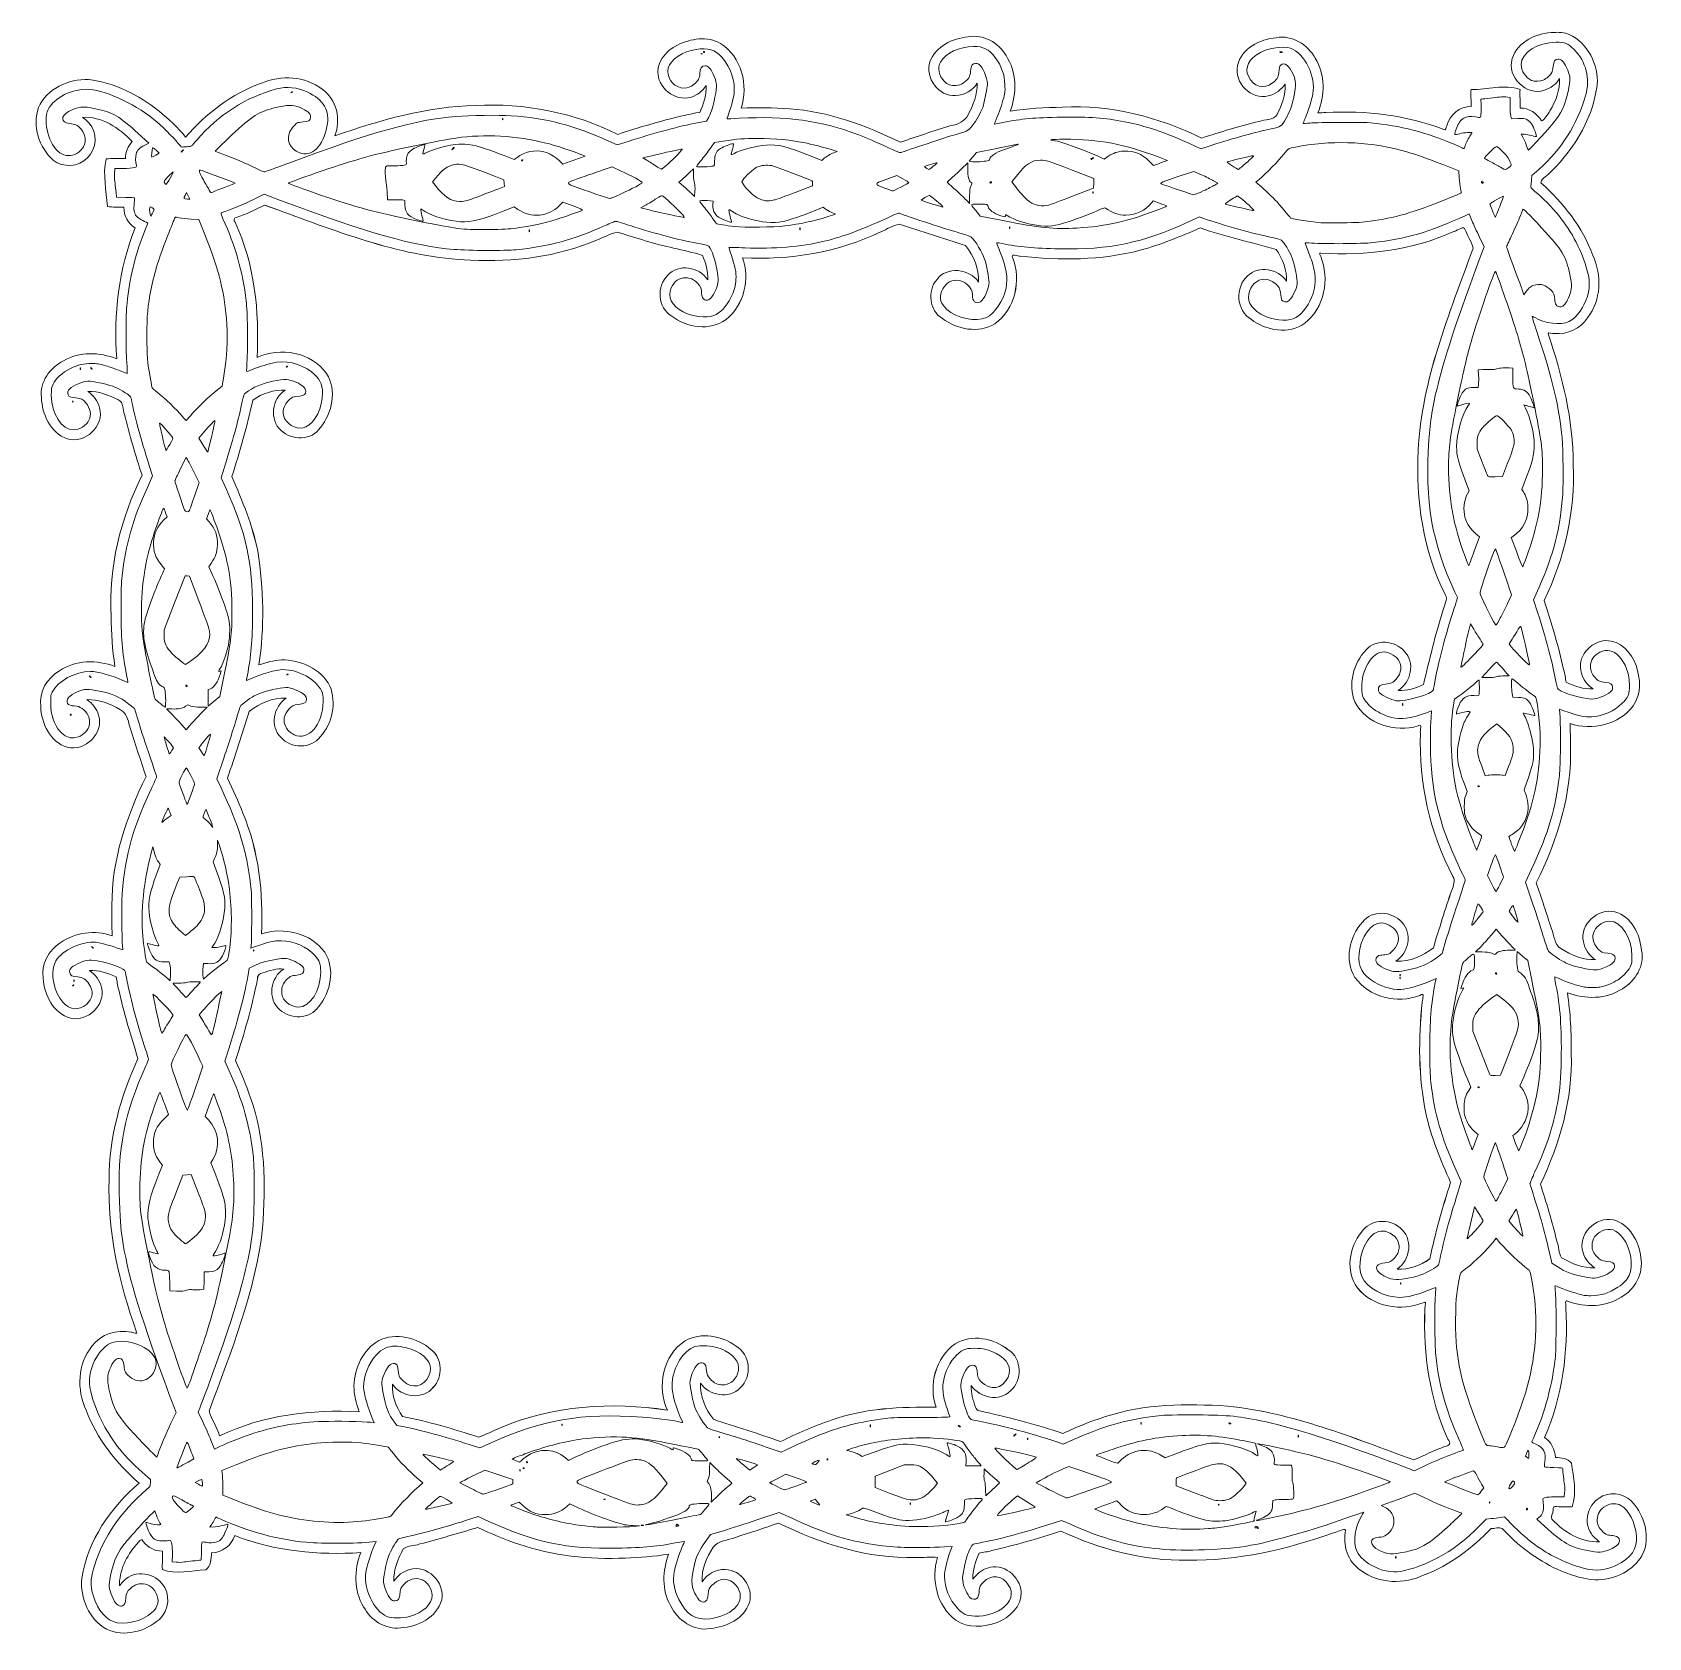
# Model space of a CAD drawing. Header units: centimetres. Extents: x -9.6 to 9.5, y -9.5 to 9.5.
import ezdxf

# ---------------------------------------------------------------- set-up
doc = ezdxf.new("R2010")
doc.units = ezdxf.units.CM
doc.header["$MEASUREMENT"] = 0
doc.layers.add('Layer 1', color=7, linetype='Continuous')

msp = doc.modelspace()

# ---------------------------------------------------------------- linework, layer by layer
at = {"layer": 'Layer 1', "color": 41, "lineweight": 9}
for points, knots in [([(8.46519, 9.46544), (8.45396, 9.46545), (8.44286, 9.46518), (8.43169, 9.46512), (8.43169, 9.46512), (8.22863, 9.46114), (8.00033, 9.3598), (7.93345, 9.15449), (7.93345, 9.15449), (7.8666, 8.94055), (8.10529, 8.70358), (8.31779, 8.78203), (8.31779, 8.78203), (8.39129, 8.80525), (8.45548, 8.85385), (8.49504, 8.91999), (8.49504, 8.91999), (8.5015, 8.78445), (8.44851, 8.65162), (8.38114, 8.53626), (8.38114, 8.53626), (8.35329, 8.49685), (8.31548, 8.43079), (8.28064, 8.41718), (8.28064, 8.41718), (8.22962, 8.50527), (8.13317, 8.57596), (8.02756, 8.56702), (8.02756, 8.56702), (8.03097, 8.64152), (8.02232, 8.71607), (8.02756, 8.79056), (8.02756, 8.79056), (7.83963, 8.85696), (7.64156, 8.78168), (7.44892, 8.78963), (7.44892, 8.78963), (7.44106, 8.72294), (7.451, 8.65603), (7.44984, 8.58924), (7.44984, 8.58924), (7.31485, 8.59109), (7.19229, 8.4893), (7.16022, 8.35961), (7.16022, 8.35961), (7.14755, 8.34334), (7.15606, 8.29424), (7.12581, 8.31758), (7.12581, 8.31758), (6.68307, 8.48669), (6.20272, 8.54196), (5.72947, 8.51767), (5.72947, 8.51767), (5.69823, 8.51973), (5.66745, 8.50998), (5.63628, 8.51158), (5.63628, 8.51158), (5.71974, 8.71794), (5.72586, 8.96515), (5.60613, 9.15874), (5.60613, 9.15874), (5.51585, 9.32077), (5.33205, 9.43748), (5.14292, 9.40146), (5.14292, 9.40146), (4.94822, 9.38447), (4.73321, 9.27694), (4.6858, 9.07286), (4.6858, 9.07286), (4.64431, 8.87068), (4.84582, 8.66188), (5.05004, 8.7135), (5.05004, 8.7135), (5.13328, 8.72654), (5.21043, 8.79756), (5.25074, 8.85359), (5.25074, 8.85359), (5.25714, 8.72692), (5.20685, 8.60573), (5.1545, 8.49392), (5.1545, 8.49392), (5.10883, 8.42174), (5.01118, 8.44026), (4.94071, 8.41169), (4.94071, 8.41169), (4.71099, 8.35537), (4.4851, 8.28677), (4.25975, 8.21495), (4.25975, 8.21495), (3.75326, 8.46407), (3.1867, 8.61083), (2.61795, 8.57919), (2.61795, 8.57919), (2.41073, 8.57705), (2.20265, 8.56645), (1.9982, 8.53381), (1.9982, 8.53381), (2.07926, 8.74515), (2.07621, 8.99823), (1.94947, 9.19041), (1.94947, 9.19041), (1.85948, 9.34369), (1.67941, 9.44545), (1.49996, 9.41212), (1.49996, 9.41212), (1.316, 9.39435), (1.11563, 9.29915), (1.04923, 9.11732), (1.04923, 9.11732), (0.98892, 8.92684), (1.14983, 8.70463), (1.35225, 8.71776), (1.35225, 8.71776), (1.45453, 8.72009), (1.55658, 8.78132), (1.60746, 8.86425), (1.60746, 8.86425), (1.61326, 8.73171), (1.5597, 8.60437), (1.50087, 8.48844), (1.50087, 8.48844), (1.45961, 8.41282), (1.37877, 8.37549), (1.29622, 8.36205), (1.29622, 8.36205), (1.09613, 8.30271), (0.89975, 8.23178), (0.70114, 8.16775), (0.70114, 8.16775), (0.28597, 8.36182), (-0.15056, 8.53331), (-0.61328, 8.5597), (-0.61328, 8.5597), (-0.80281, 8.57579), (-0.99344, 8.57713), (-1.18339, 8.56853), (-1.18339, 8.56853), (-1.09554, 8.83898), (-1.17749, 9.17809), (-1.42672, 9.33263), (-1.42672, 9.33263), (-1.58317, 9.42763), (-1.78149, 9.38994), (-1.93744, 9.31497), (-1.93744, 9.31497), (-2.07654, 9.24698), (-2.20118, 9.09523), (-2.16159, 8.93185), (-2.16159, 8.93185), (-2.11822, 8.7489), (-1.88623, 8.62124), (-1.71695, 8.72445), (-1.71695, 8.72445), (-1.66688, 8.74793), (-1.62368, 8.79804), (-1.59696, 8.83683), (-1.59696, 8.83683), (-1.58959, 8.72631), (-1.62714, 8.61488), (-1.6731, 8.51827), (-1.6731, 8.51827), (-1.79467, 8.50228), (-1.91469, 8.46714), (-2.0352, 8.43909), (-2.0352, 8.43909), (-2.23907, 8.38671), (-2.44001, 8.32394), (-2.64033, 8.2588), (-2.64033, 8.2588), (-3.16012, 8.51496), (-3.746, 8.6318), (-4.32538, 8.60141), (-4.32538, 8.60141), (-4.89667, 8.5882), (-5.45182, 8.42833), (-5.98728, 8.24022), (-5.98728, 8.24022), (-5.91517, 8.42965), (-5.96344, 8.6751), (-6.13864, 8.79175), (-6.13864, 8.79175), (-6.3381, 8.95018), (-6.62707, 8.96426), (-6.85554, 8.86393), (-6.85554, 8.86393), (-7.20835, 8.74147), (-7.50908, 8.50321), (-7.75273, 8.22652), (-7.75273, 8.22652), (-7.84311, 8.34015), (-7.95325, 8.44154), (-8.06702, 8.53411), (-8.06702, 8.53411), (-8.3076, 8.72364), (-8.59346, 8.87376), (-8.90178, 8.90626), (-8.90178, 8.90626), (-9.13877, 8.91985), (-9.39423, 8.79725), (-9.4929, 8.57583), (-9.4929, 8.57583), (-9.56533, 8.35763), (-9.48749, 8.10274), (-9.31748, 7.95273), (-9.31748, 7.95273), (-9.19914, 7.86118), (-9.01612, 7.87164), (-8.91365, 7.98197), (-8.91365, 7.98197), (-8.80401, 8.08725), (-8.78738, 8.2789), (-8.89416, 8.3928), (-8.89416, 8.3928), (-8.91709, 8.41899), (-8.94388, 8.44158), (-8.97395, 8.4595), (-8.97395, 8.4595), (-8.74352, 8.47593), (-8.53741, 8.33301), (-8.38283, 8.17414), (-8.38283, 8.17414), (-8.43467, 8.1205), (-8.46433, 8.04752), (-8.46323, 7.97253), (-8.46323, 7.97253), (-8.54016, 7.97023), (-8.61727, 7.97504), (-8.69408, 7.96857), (-8.69408, 7.96857), (-8.73407, 7.78259), (-8.68985, 7.59301), (-8.67611, 7.40638), (-8.67611, 7.40638), (-8.61267, 7.39473), (-8.5463, 7.3977), (-8.48303, 7.39633), (-8.48303, 7.39633), (-8.48217, 7.29996), (-8.43577, 7.19926), (-8.34812, 7.153), (-8.34812, 7.153), (-8.54629, 6.66536), (-8.60579, 6.12913), (-8.56678, 5.6053), (-8.56678, 5.6053), (-8.76792, 5.68286), (-9.00859, 5.69368), (-9.1978, 5.57941), (-9.1978, 5.57941), (-9.35467, 5.49919), (-9.4814, 5.33238), (-9.45727, 5.14848), (-9.45727, 5.14848), (-9.45183, 4.94928), (-9.35329, 4.72857), (-9.15455, 4.65755), (-9.15455, 4.65755), (-8.94594, 4.5934), (-8.70561, 4.80974), (-8.77143, 5.02483), (-8.77143, 5.02483), (-8.7867, 5.10473), (-8.84949, 5.17747), (-8.90878, 5.21852), (-8.90878, 5.21852), (-8.7813, 5.22493), (-8.65944, 5.17295), (-8.54637, 5.11863), (-8.54637, 5.11863), (-8.4816, 5.08665), (-8.49751, 5.00453), (-8.47541, 4.94626), (-8.47541, 4.94626), (-8.41791, 4.70327), (-8.34413, 4.46531), (-8.26832, 4.22753), (-8.26832, 4.22753), (-8.52217, 3.71337), (-8.66638, 3.13738), (-8.63347, 2.56045), (-8.63347, 2.56045), (-8.63157, 2.36158), (-8.61872, 2.16231), (-8.58901, 1.96598), (-8.58901, 1.96598), (-8.80061, 2.04583), (-9.05398, 2.04391), (-9.245, 1.91512), (-9.245, 1.91512), (-9.3902, 1.8299), (-9.49162, 1.6639), (-9.4661, 1.49211), (-9.4661, 1.49211), (-9.45909, 1.29378), (-9.355, 1.07252), (-9.15333, 1.01062), (-9.15333, 1.01062), (-8.94412, 0.95643), (-8.71171, 1.17636), (-8.78239, 1.38856), (-8.78239, 1.38856), (-8.80266, 1.46501), (-8.85405, 1.5321), (-8.92157, 1.57342), (-8.92157, 1.57342), (-8.78005, 1.58031), (-8.64423, 1.52254), (-8.52322, 1.45404), (-8.52322, 1.45404), (-8.45596, 1.41446), (-8.43054, 1.33872), (-8.41663, 1.26492), (-8.41663, 1.26492), (-8.35555, 1.06404), (-8.28612, 0.86582), (-8.22111, 0.66618), (-8.22111, 0.66618), (-8.45032, 0.18923), (-8.63023, -0.32613), (-8.62402, -0.86172), (-8.62402, -0.86172), (-8.6263, -0.98039), (-8.62416, -1.09908), (-8.62219, -1.21773), (-8.62219, -1.21773), (-8.82556, -1.15014), (-9.05942, -1.1762), (-9.23524, -1.30148), (-9.23524, -1.30148), (-9.37171, -1.39131), (-9.46462, -1.55468), (-9.43715, -1.72114), (-9.43715, -1.72114), (-9.42496, -1.91907), (-9.3162, -2.13676), (-9.11372, -2.19349), (-9.11372, -2.19349), (-8.91143, -2.2391), (-8.69372, -2.03618), (-8.74857, -1.83047), (-8.74857, -1.83047), (-8.76694, -1.74783), (-8.81867, -1.67434), (-8.88988, -1.63008), (-8.88988, -1.63008), (-8.78065, -1.62381), (-8.67249, -1.65905), (-8.57528, -1.70469), (-8.57528, -1.70469), (-8.56022, -1.7537), (-8.56244, -1.80802), (-8.54361, -1.85666), (-8.54361, -1.85666), (-8.48238, -2.13233), (-8.39987, -2.4025), (-8.31581, -2.67193), (-8.31581, -2.67193), (-8.52201, -3.11831), (-8.6576, -3.60441), (-8.65721, -4.09933), (-8.65721, -4.09933), (-8.67713, -4.71683), (-8.53992, -5.32722), (-8.33226, -5.90528), (-8.33226, -5.90528), (-8.31597, -5.94066), (-8.37656, -5.90133), (-8.39652, -5.90557), (-8.39652, -5.90557), (-8.56689, -5.87188), (-8.75776, -5.92899), (-8.86004, -6.07368), (-8.86004, -6.07368), (-9.03089, -6.28207), (-9.04176, -6.59025), (-8.92917, -6.82956), (-8.92917, -6.82956), (-8.80309, -7.16742), (-8.5735, -7.45957), (-8.30059, -7.69142), (-8.30059, -7.69142), (-8.63774, -7.97916), (-8.91267, -8.37138), (-8.98094, -8.81733), (-8.98094, -8.81733), (-9.00387, -9.04992), (-8.8949, -9.30151), (-8.68858, -9.4182), (-8.68858, -9.4182), (-8.48341, -9.51974), (-8.22924, -9.44526), (-8.06304, -9.30461), (-8.06304, -9.30461), (-7.94795, -9.19745), (-7.92624, -8.99975), (-8.0335, -8.87916), (-8.0335, -8.87916), (-8.14431, -8.73265), (-8.39328, -8.72361), (-8.50585, -8.87155), (-8.50585, -8.87155), (-8.52253, -8.89318), (-8.54016, -8.92681), (-8.53509, -8.87916), (-8.53509, -8.87916), (-8.52694, -8.69589), (-8.43527, -8.52236), (-8.3082, -8.39189), (-8.3082, -8.39189), (-8.28732, -8.35916), (-8.2713, -8.34534), (-8.2546, -8.38367), (-8.2546, -8.38367), (-8.20034, -8.45249), (-8.11542, -8.49878), (-8.0265, -8.49483), (-8.0265, -8.49483), (-8.02645, -8.56731), (-8.02897, -8.63979), (-8.02772, -8.71228), (-8.02772, -8.71228), (-7.86433, -8.77798), (-7.68518, -8.72435), (-7.51547, -8.71746), (-7.51547, -8.71746), (-7.45521, -8.67097), (-7.44761, -8.58818), (-7.44573, -8.51737), (-7.44573, -8.51737), (-7.32365, -8.51491), (-7.20793, -8.42883), (-7.17194, -8.31211), (-7.17194, -8.31211), (-6.70159, -8.49797), (-6.18458, -8.54546), (-5.6815, -8.51402), (-5.6815, -8.51402), (-5.76201, -8.71859), (-5.76732, -8.96359), (-5.648, -9.15448), (-5.648, -9.15448), (-5.56514, -9.31221), (-5.39171, -9.42828), (-5.20915, -9.40208), (-5.20915, -9.40208), (-5.00571, -9.39441), (-4.78183, -9.28111), (-4.72462, -9.07317), (-4.72462, -9.07317), (-4.68145, -8.86622), (-4.89825, -8.64534), (-5.10591, -8.71533), (-5.10591, -8.71533), (-5.18201, -8.73362), (-5.24552, -8.78767), (-5.28955, -8.85055), (-5.28955, -8.85055), (-5.29626, -8.71619), (-5.24229, -8.58426), (-5.17839, -8.46987), (-5.17839, -8.46987), (-5.12527, -8.42514), (-5.04639, -8.4383), (-4.98439, -8.4114), (-4.98439, -8.4114), (-4.75332, -8.353), (-4.52599, -8.28315), (-4.29703, -8.2168), (-4.29703, -8.2168), (-4.13792, -8.28799), (-3.98064, -8.36134), (-3.81433, -8.41445), (-3.81433, -8.41445), (-3.41051, -8.55184), (-2.98042, -8.60009), (-2.55473, -8.57769), (-2.55473, -8.57769), (-2.38261, -8.57291), (-2.21052, -8.55853), (-2.04066, -8.53262), (-2.04066, -8.53262), (-2.11501, -8.72709), (-2.12451, -8.95766), (-2.01782, -9.1411), (-2.01782, -9.1411), (-1.93343, -9.31275), (-1.74492, -9.4481), (-1.5473, -9.41184), (-1.5473, -9.41184), (-1.35746, -9.39277), (-1.14652, -9.2978), (-1.08591, -9.10486), (-1.08591, -9.10486), (-1.03561, -8.9227), (-1.18179, -8.71713), (-1.37249, -8.71321), (-1.37249, -8.71321), (-1.48102, -8.70851), (-1.58618, -8.76792), (-1.64536, -8.85817), (-1.64536, -8.85817), (-1.65202, -8.71228), (-1.59138, -8.57072), (-1.5138, -8.45069), (-1.5138, -8.45069), (-1.45256, -8.36529), (-1.3389, -8.37185), (-1.25067, -8.33344), (-1.25067, -8.33344), (-1.08009, -8.27916), (-0.91041, -8.22222), (-0.74086, -8.16472), (-0.74086, -8.16472), (-0.23804, -8.41171), (0.31248, -8.58843), (0.87841, -8.57068), (0.87841, -8.57068), (0.96333, -8.57399), (1.06613, -8.56165), (1.13941, -8.57129), (1.13941, -8.57129), (1.05896, -8.83138), (1.1295, -9.15006), (1.35716, -9.31255), (1.35716, -9.31255), (1.49816, -9.41265), (1.6871, -9.39642), (1.842, -9.33874), (1.842, -9.33874), (1.98946, -9.28422), (2.13437, -9.15014), (2.12705, -8.98059), (2.12705, -8.98059), (2.11642, -8.79329), (1.91364, -8.62882), (1.7284, -8.69736), (1.7284, -8.69736), (1.65767, -8.71813), (1.59707, -8.77137), (1.55694, -8.82923), (1.55694, -8.82923), (1.55111, -8.72281), (1.5879, -8.61603), (1.63003, -8.52103), (1.63003, -8.52103), (1.67868, -8.50614), (1.73239, -8.50687), (1.78078, -8.48875), (1.78078, -8.48875), (2.05755, -8.42809), (2.32811, -8.34522), (2.59788, -8.25912), (2.59788, -8.25912), (3.06463, -8.47662), (3.57561, -8.61348), (4.0935, -8.60234), (4.0935, -8.60234), (4.68529, -8.6146), (5.2669, -8.47493), (5.8221, -8.28074), (5.8221, -8.28074), (5.86455, -8.27509), (5.95063, -8.22101), (5.96432, -8.24663), (5.96432, -8.24663), (5.92729, -8.4241), (5.98982, -8.62616), (6.14613, -8.72385), (6.14613, -8.72385), (6.35676, -8.88495), (6.65751, -8.89054), (6.89226, -8.77806), (6.89226, -8.77806), (7.19638, -8.66474), (7.46041, -8.46044), (7.68469, -8.23049), (7.68469, -8.23049), (7.72627, -8.22948), (7.77799, -8.20882), (7.81412, -8.22775), (7.81412, -8.22775), (7.99848, -8.42753), (8.2207, -8.59468), (8.46646, -8.71106), (8.46646, -8.71106), (8.65378, -8.79062), (8.86416, -8.86637), (9.07098, -8.821), (9.07098, -8.821), (9.26576, -8.77996), (9.45993, -8.64445), (9.51013, -8.44458), (9.51013, -8.44458), (9.54807, -8.25147), (9.47736, -8.04185), (9.34202, -7.90249), (9.34202, -7.90249), (9.24114, -7.80748), (9.0759, -7.78594), (8.96225, -7.8696), (8.96225, -7.8696), (8.8272, -7.95598), (8.77333, -8.15792), (8.8718, -8.292), (8.8718, -8.292), (8.89487, -8.3302), (8.93612, -8.36272), (8.96743, -8.3858), (8.96743, -8.3858), (8.74985, -8.39548), (8.54805, -8.2728), (8.40463, -8.11841), (8.40463, -8.11841), (8.38351, -8.08935), (8.42131, -8.04956), (8.41773, -8.01304), (8.41773, -8.01304), (8.41518, -7.98069), (8.42234, -7.96058), (8.45854, -7.9701), (8.45854, -7.9701), (8.52005, -7.97081), (8.58161, -7.97512), (8.64309, -7.97132), (8.64309, -7.97132), (8.69962, -7.80436), (8.66256, -7.62265), (8.63365, -7.45542), (8.63365, -7.45542), (8.5889, -7.40007), (8.51213, -7.38768), (8.44453, -7.38933), (8.44453, -7.38933), (8.44322, -7.29545), (8.39308, -7.20454), (8.31693, -7.15087), (8.31693, -7.15087), (8.52823, -6.67017), (8.59902, -6.1374), (8.56909, -5.61505), (8.56909, -5.61505), (8.57366, -5.58518), (8.54629, -5.50864), (8.59741, -5.54318), (8.59741, -5.54318), (8.80093, -5.61533), (9.03927, -5.61316), (9.22325, -5.49263), (9.22325, -5.49263), (9.38462, -5.40147), (9.49181, -5.2137), (9.45501, -5.02546), (9.45501, -5.02546), (9.43467, -4.83621), (9.32584, -4.63252), (9.13219, -4.57839), (9.13219, -4.57839), (8.92112, -4.53189), (8.69964, -4.75637), (8.77222, -4.96638), (8.77222, -4.96638), (8.795, -5.0401), (8.84713, -5.10371), (8.91231, -5.14454), (8.91231, -5.14454), (8.77205, -5.15486), (8.63794, -5.09395), (8.51792, -5.02881), (8.51792, -5.02881), (8.48083, -4.96918), (8.48907, -4.89334), (8.4628, -4.82872), (8.4628, -4.82872), (8.40703, -4.60148), (8.3381, -4.37835), (8.2682, -4.15507), (8.2682, -4.15507), (8.49909, -3.67672), (8.64985, -3.1495), (8.63274, -2.61407), (8.63274, -2.61407), (8.63478, -2.37283), (8.62378, -2.13006), (8.58645, -1.8923), (8.58645, -1.8923), (8.79601, -1.97073), (9.04718, -1.97402), (9.23726, -1.8454), (9.23726, -1.8454), (9.391, -1.75478), (9.50234, -1.57496), (9.46415, -1.39254), (9.46415, -1.39254), (9.44454, -1.20274), (9.34582, -0.9887), (9.14712, -0.93633), (9.14712, -0.93633), (8.94569, -0.8887), (8.73142, -1.08389), (8.77618, -1.29021), (8.77618, -1.29021), (8.79201, -1.37656), (8.84594, -1.45402), (8.91993, -1.50096), (8.91993, -1.50096), (8.77418, -1.50919), (8.63185, -1.44486), (8.51062, -1.37062), (8.51062, -1.37062), (8.42793, -1.32085), (8.43373, -1.21444), (8.39794, -1.13551), (8.39794, -1.13551), (8.33919, -0.95444), (8.28223, -0.77249), (8.21856, -0.59342), (8.21856, -0.59342), (8.46872, -0.08892), (8.64489, 0.46674), (8.623, 1.03559), (8.623, 1.03559), (8.62313, 1.12058), (8.62093, 1.20554), (8.61874, 1.29049), (8.61874, 1.29049), (8.87982, 1.20284), (9.19906, 1.27556), (9.36488, 1.50215), (9.36488, 1.50215), (9.46717, 1.63962), (9.4508, 1.82461), (9.39838, 1.97755), (9.39838, 1.97755), (9.3445, 2.12811), (9.21394, 2.27602), (9.04237, 2.27265), (9.04237, 2.27265), (8.85584, 2.26617), (8.69107, 2.07024), (8.75305, 1.88527), (8.75305, 1.88527), (8.77038, 1.80915), (8.83136, 1.7419), (8.88979, 1.70132), (8.88979, 1.70132), (8.78005, 1.6946), (8.66947, 1.73392), (8.57367, 1.77898), (8.57367, 1.77898), (8.56115, 1.82818), (8.56019, 1.88116), (8.54261, 1.92973), (8.54261, 1.92973), (8.48211, 2.20646), (8.39891, 2.47736), (8.31329, 2.74713), (8.31329, 2.74713), (8.55254, 3.24481), (8.67986, 3.79916), (8.6556, 4.3533), (8.6556, 4.3533), (8.65429, 4.88274), (8.5291, 5.40232), (8.35806, 5.90069), (8.35806, 5.90069), (8.35563, 5.9238), (8.4111, 5.89698), (8.4342, 5.90283), (8.4342, 5.90283), (8.58597, 5.89271), (8.74172, 5.95955), (8.82554, 6.0886), (8.82554, 6.0886), (8.98756, 6.29544), (8.99563, 6.59221), (8.88858, 6.82621), (8.88858, 6.82621), (8.76708, 7.16278), (8.53568, 7.45045), (8.2734, 7.68655), (8.2734, 7.68655), (8.28422, 7.75065), (8.36212, 7.76949), (8.39552, 7.81964), (8.39552, 7.81964), (8.68181, 8.10638), (8.90871, 8.47852), (8.94248, 8.8892), (8.94248, 8.8892), (8.93918, 9.12743), (8.79904, 9.378), (8.56545, 9.45596), (8.56545, 9.45596), (8.53283, 9.4638), (8.49894, 9.46536), (8.46525, 9.4654), (8.46525, 9.4654), (8.46525, 9.4654), (8.46519, 9.46544), (8.46519, 9.46544)], [0, 0, 0, 0, 0.00497512, 0.00497512, 0.00497512, 0.00497512, 0.00995025, 0.00995025, 0.00995025, 0.00995025, 0.01492537, 0.01492537, 0.01492537, 0.01492537, 0.0199005, 0.0199005, 0.0199005, 0.0199005, 0.02487562, 0.02487562, 0.02487562, 0.02487562, 0.02985075, 0.02985075, 0.02985075, 0.02985075, 0.03482587, 0.03482587, 0.03482587, 0.03482587, 0.039801, 0.039801, 0.039801, 0.039801, 0.04477612, 0.04477612, 0.04477612, 0.04477612, 0.04975124, 0.04975124, 0.04975124, 0.04975124, 0.05472637, 0.05472637, 0.05472637, 0.05472637, 0.05970149, 0.05970149, 0.05970149, 0.05970149, 0.06467662, 0.06467662, 0.06467662, 0.06467662, 0.06965174, 0.06965174, 0.06965174, 0.06965174, 0.07462687, 0.07462687, 0.07462687, 0.07462687, 0.07960199, 0.07960199, 0.07960199, 0.07960199, 0.08457711, 0.08457711, 0.08457711, 0.08457711, 0.08955224, 0.08955224, 0.08955224, 0.08955224, 0.09452736, 0.09452736, 0.09452736, 0.09452736, 0.09950249, 0.09950249, 0.09950249, 0.09950249, 0.10447761, 0.10447761, 0.10447761, 0.10447761, 0.10945274, 0.10945274, 0.10945274, 0.10945274, 0.11442786, 0.11442786, 0.11442786, 0.11442786, 0.11940299, 0.11940299, 0.11940299, 0.11940299, 0.12437811, 0.12437811, 0.12437811, 0.12437811, 0.12935323, 0.12935323, 0.12935323, 0.12935323, 0.13432836, 0.13432836, 0.13432836, 0.13432836, 0.13930348, 0.13930348, 0.13930348, 0.13930348, 0.14427861, 0.14427861, 0.14427861, 0.14427861, 0.14925373, 0.14925373, 0.14925373, 0.14925373, 0.15422886, 0.15422886, 0.15422886, 0.15422886, 0.15920398, 0.15920398, 0.15920398, 0.15920398, 0.1641791, 0.1641791, 0.1641791, 0.1641791, 0.16915423, 0.16915423, 0.16915423, 0.16915423, 0.17412935, 0.17412935, 0.17412935, 0.17412935, 0.17910448, 0.17910448, 0.17910448, 0.17910448, 0.1840796, 0.1840796, 0.1840796, 0.1840796, 0.18905473, 0.18905473, 0.18905473, 0.18905473, 0.19402985, 0.19402985, 0.19402985, 0.19402985, 0.19900498, 0.19900498, 0.19900498, 0.19900498, 0.2039801, 0.2039801, 0.2039801, 0.2039801, 0.20895522, 0.20895522, 0.20895522, 0.20895522, 0.21393035, 0.21393035, 0.21393035, 0.21393035, 0.21890547, 0.21890547, 0.21890547, 0.21890547, 0.2238806, 0.2238806, 0.2238806, 0.2238806, 0.22885572, 0.22885572, 0.22885572, 0.22885572, 0.23383085, 0.23383085, 0.23383085, 0.23383085, 0.23880597, 0.23880597, 0.23880597, 0.23880597, 0.24378109, 0.24378109, 0.24378109, 0.24378109, 0.24875622, 0.24875622, 0.24875622, 0.24875622, 0.25373134, 0.25373134, 0.25373134, 0.25373134, 0.25870647, 0.25870647, 0.25870647, 0.25870647, 0.26368159, 0.26368159, 0.26368159, 0.26368159, 0.26865672, 0.26865672, 0.26865672, 0.26865672, 0.27363184, 0.27363184, 0.27363184, 0.27363184, 0.27860697, 0.27860697, 0.27860697, 0.27860697, 0.28358209, 0.28358209, 0.28358209, 0.28358209, 0.28855721, 0.28855721, 0.28855721, 0.28855721, 0.29353234, 0.29353234, 0.29353234, 0.29353234, 0.29850746, 0.29850746, 0.29850746, 0.29850746, 0.30348259, 0.30348259, 0.30348259, 0.30348259, 0.30845771, 0.30845771, 0.30845771, 0.30845771, 0.31343284, 0.31343284, 0.31343284, 0.31343284, 0.31840796, 0.31840796, 0.31840796, 0.31840796, 0.32338308, 0.32338308, 0.32338308, 0.32338308, 0.32835821, 0.32835821, 0.32835821, 0.32835821, 0.33333333, 0.33333333, 0.33333333, 0.33333333, 0.33830846, 0.33830846, 0.33830846, 0.33830846, 0.34328358, 0.34328358, 0.34328358, 0.34328358, 0.34825871, 0.34825871, 0.34825871, 0.34825871, 0.35323383, 0.35323383, 0.35323383, 0.35323383, 0.35820896, 0.35820896, 0.35820896, 0.35820896, 0.36318408, 0.36318408, 0.36318408, 0.36318408, 0.3681592, 0.3681592, 0.3681592, 0.3681592, 0.37313433, 0.37313433, 0.37313433, 0.37313433, 0.37810945, 0.37810945, 0.37810945, 0.37810945, 0.38308458, 0.38308458, 0.38308458, 0.38308458, 0.3880597, 0.3880597, 0.3880597, 0.3880597, 0.39303483, 0.39303483, 0.39303483, 0.39303483, 0.39800995, 0.39800995, 0.39800995, 0.39800995, 0.40298507, 0.40298507, 0.40298507, 0.40298507, 0.4079602, 0.4079602, 0.4079602, 0.4079602, 0.41293532, 0.41293532, 0.41293532, 0.41293532, 0.41791045, 0.41791045, 0.41791045, 0.41791045, 0.42288557, 0.42288557, 0.42288557, 0.42288557, 0.4278607, 0.4278607, 0.4278607, 0.4278607, 0.43283582, 0.43283582, 0.43283582, 0.43283582, 0.43781095, 0.43781095, 0.43781095, 0.43781095, 0.44278607, 0.44278607, 0.44278607, 0.44278607, 0.44776119, 0.44776119, 0.44776119, 0.44776119, 0.45273632, 0.45273632, 0.45273632, 0.45273632, 0.45771144, 0.45771144, 0.45771144, 0.45771144, 0.46268657, 0.46268657, 0.46268657, 0.46268657, 0.46766169, 0.46766169, 0.46766169, 0.46766169, 0.47263682, 0.47263682, 0.47263682, 0.47263682, 0.47761194, 0.47761194, 0.47761194, 0.47761194, 0.48258706, 0.48258706, 0.48258706, 0.48258706, 0.48756219, 0.48756219, 0.48756219, 0.48756219, 0.49253731, 0.49253731, 0.49253731, 0.49253731, 0.49751244, 0.49751244, 0.49751244, 0.49751244, 0.50248756, 0.50248756, 0.50248756, 0.50248756, 0.50746269, 0.50746269, 0.50746269, 0.50746269, 0.51243781, 0.51243781, 0.51243781, 0.51243781, 0.51741294, 0.51741294, 0.51741294, 0.51741294, 0.52238806, 0.52238806, 0.52238806, 0.52238806, 0.52736318, 0.52736318, 0.52736318, 0.52736318, 0.53233831, 0.53233831, 0.53233831, 0.53233831, 0.53731343, 0.53731343, 0.53731343, 0.53731343, 0.54228856, 0.54228856, 0.54228856, 0.54228856, 0.54726368, 0.54726368, 0.54726368, 0.54726368, 0.55223881, 0.55223881, 0.55223881, 0.55223881, 0.55721393, 0.55721393, 0.55721393, 0.55721393, 0.56218905, 0.56218905, 0.56218905, 0.56218905, 0.56716418, 0.56716418, 0.56716418, 0.56716418, 0.5721393, 0.5721393, 0.5721393, 0.5721393, 0.57711443, 0.57711443, 0.57711443, 0.57711443, 0.58208955, 0.58208955, 0.58208955, 0.58208955, 0.58706468, 0.58706468, 0.58706468, 0.58706468, 0.5920398, 0.5920398, 0.5920398, 0.5920398, 0.59701493, 0.59701493, 0.59701493, 0.59701493, 0.60199005, 0.60199005, 0.60199005, 0.60199005, 0.60696517, 0.60696517, 0.60696517, 0.60696517, 0.6119403, 0.6119403, 0.6119403, 0.6119403, 0.61691542, 0.61691542, 0.61691542, 0.61691542, 0.62189055, 0.62189055, 0.62189055, 0.62189055, 0.62686567, 0.62686567, 0.62686567, 0.62686567, 0.6318408, 0.6318408, 0.6318408, 0.6318408, 0.63681592, 0.63681592, 0.63681592, 0.63681592, 0.64179104, 0.64179104, 0.64179104, 0.64179104, 0.64676617, 0.64676617, 0.64676617, 0.64676617, 0.65174129, 0.65174129, 0.65174129, 0.65174129, 0.65671642, 0.65671642, 0.65671642, 0.65671642, 0.66169154, 0.66169154, 0.66169154, 0.66169154, 0.66666667, 0.66666667, 0.66666667, 0.66666667, 0.67164179, 0.67164179, 0.67164179, 0.67164179, 0.67661692, 0.67661692, 0.67661692, 0.67661692, 0.68159204, 0.68159204, 0.68159204, 0.68159204, 0.68656716, 0.68656716, 0.68656716, 0.68656716, 0.69154229, 0.69154229, 0.69154229, 0.69154229, 0.69651741, 0.69651741, 0.69651741, 0.69651741, 0.70149254, 0.70149254, 0.70149254, 0.70149254, 0.70646766, 0.70646766, 0.70646766, 0.70646766, 0.71144279, 0.71144279, 0.71144279, 0.71144279, 0.71641791, 0.71641791, 0.71641791, 0.71641791, 0.72139303, 0.72139303, 0.72139303, 0.72139303, 0.72636816, 0.72636816, 0.72636816, 0.72636816, 0.73134328, 0.73134328, 0.73134328, 0.73134328, 0.73631841, 0.73631841, 0.73631841, 0.73631841, 0.74129353, 0.74129353, 0.74129353, 0.74129353, 0.74626866, 0.74626866, 0.74626866, 0.74626866, 0.75124378, 0.75124378, 0.75124378, 0.75124378, 0.75621891, 0.75621891, 0.75621891, 0.75621891, 0.76119403, 0.76119403, 0.76119403, 0.76119403, 0.76616915, 0.76616915, 0.76616915, 0.76616915, 0.77114428, 0.77114428, 0.77114428, 0.77114428, 0.7761194, 0.7761194, 0.7761194, 0.7761194, 0.78109453, 0.78109453, 0.78109453, 0.78109453, 0.78606965, 0.78606965, 0.78606965, 0.78606965, 0.79104478, 0.79104478, 0.79104478, 0.79104478, 0.7960199, 0.7960199, 0.7960199, 0.7960199, 0.80099502, 0.80099502, 0.80099502, 0.80099502, 0.80597015, 0.80597015, 0.80597015, 0.80597015, 0.81094527, 0.81094527, 0.81094527, 0.81094527, 0.8159204, 0.8159204, 0.8159204, 0.8159204, 0.82089552, 0.82089552, 0.82089552, 0.82089552, 0.82587065, 0.82587065, 0.82587065, 0.82587065, 0.83084577, 0.83084577, 0.83084577, 0.83084577, 0.8358209, 0.8358209, 0.8358209, 0.8358209, 0.84079602, 0.84079602, 0.84079602, 0.84079602, 0.84577114, 0.84577114, 0.84577114, 0.84577114, 0.85074627, 0.85074627, 0.85074627, 0.85074627, 0.85572139, 0.85572139, 0.85572139, 0.85572139, 0.86069652, 0.86069652, 0.86069652, 0.86069652, 0.86567164, 0.86567164, 0.86567164, 0.86567164, 0.87064677, 0.87064677, 0.87064677, 0.87064677, 0.87562189, 0.87562189, 0.87562189, 0.87562189, 0.88059701, 0.88059701, 0.88059701, 0.88059701, 0.88557214, 0.88557214, 0.88557214, 0.88557214, 0.89054726, 0.89054726, 0.89054726, 0.89054726, 0.89552239, 0.89552239, 0.89552239, 0.89552239, 0.90049751, 0.90049751, 0.90049751, 0.90049751, 0.90547264, 0.90547264, 0.90547264, 0.90547264, 0.91044776, 0.91044776, 0.91044776, 0.91044776, 0.91542289, 0.91542289, 0.91542289, 0.91542289, 0.92039801, 0.92039801, 0.92039801, 0.92039801, 0.92537313, 0.92537313, 0.92537313, 0.92537313, 0.93034826, 0.93034826, 0.93034826, 0.93034826, 0.93532338, 0.93532338, 0.93532338, 0.93532338, 0.94029851, 0.94029851, 0.94029851, 0.94029851, 0.94527363, 0.94527363, 0.94527363, 0.94527363, 0.95024876, 0.95024876, 0.95024876, 0.95024876, 0.95522388, 0.95522388, 0.95522388, 0.95522388, 0.960199, 0.960199, 0.960199, 0.960199, 0.96517413, 0.96517413, 0.96517413, 0.96517413, 0.97014925, 0.97014925, 0.97014925, 0.97014925, 0.97512438, 0.97512438, 0.97512438, 0.97512438, 0.9800995, 0.9800995, 0.9800995, 0.9800995, 0.98507463, 0.98507463, 0.98507463, 0.98507463, 0.99004975, 0.99004975, 0.99004975, 0.99004975, 1, 1, 1, 1]), ([(-6.81811, 7.42316), (-6.81811, 7.42316), (-6.67193, 7.36834), (-6.67193, 7.36834), (-6.67193, 7.36834), (-5.93022, 7.1005), (-5.18068, 6.79694), (-4.38236, 6.77113), (-4.38236, 6.77113), (-3.87568, 6.74535), (-3.36017, 6.80898), (-2.89252, 7.00898), (-2.89252, 7.00898), (-2.81068, 7.03753), (-2.73093, 7.08638), (-2.64767, 7.10248), (-2.64767, 7.10248), (-2.42734, 7.03659), (-2.20818, 6.96043), (-1.98163, 6.91366), (-1.98163, 6.91366), (-1.86828, 6.88585), (-1.75096, 6.86376), (-1.64145, 6.82747), (-1.64145, 6.82747), (-1.60052, 6.73782), (-1.5724, 6.63395), (-1.57902, 6.53937), (-1.57902, 6.53937), (-1.67754, 6.69074), (-1.92613, 6.7353), (-2.05228, 6.59327), (-2.05228, 6.59327), (-2.18701, 6.46262), (-2.17023, 6.20695), (-2.00386, 6.10965), (-2.00386, 6.10965), (-1.82627, 5.97192), (-1.55151, 5.93033), (-1.36249, 6.06823), (-1.36249, 6.06823), (-1.15101, 6.23579), (-1.07504, 6.54932), (-1.16697, 6.79944), (-1.16697, 6.79944), (-0.608, 6.76981), (-0.03667, 6.86185), (0.46813, 7.10734), (0.46813, 7.10734), (0.54083, 7.13586), (0.60912, 7.17963), (0.68588, 7.19809), (0.68588, 7.19809), (0.94589, 7.11038), (1.20905, 7.03196), (1.46856, 6.94288), (1.46856, 6.94288), (1.56937, 6.82312), (1.62924, 6.66831), (1.62357, 6.51164), (1.62357, 6.51164), (1.51869, 6.67357), (1.24667, 6.70212), (1.12868, 6.53996), (1.12868, 6.53996), (1.01655, 6.40576), (1.04133, 6.17341), (1.19598, 6.08192), (1.19598, 6.08192), (1.36768, 5.9495), (1.62459, 5.90154), (1.81603, 6.01858), (1.81603, 6.01858), (2.0555, 6.18982), (2.1333, 6.53275), (2.02708, 6.80278), (2.02708, 6.80278), (1.99639, 6.85719), (2.08865, 6.81191), (2.11631, 6.8177), (2.11631, 6.8177), (2.58761, 6.76557), (3.07289, 6.76847), (3.53366, 6.88774), (3.53366, 6.88774), (3.77767, 6.95408), (4.01275, 7.05033), (4.24416, 7.1527), (4.24416, 7.1527), (4.53732, 7.04852), (4.84312, 6.98349), (5.14257, 6.89901), (5.14257, 6.89901), (5.21878, 6.79204), (5.27547, 6.64278), (5.2653, 6.5229), (5.2653, 6.5229), (5.16872, 6.66788), (4.93402, 6.71301), (4.80574, 6.58533), (4.80574, 6.58533), (4.65532, 6.45338), (4.66828, 6.17455), (4.84594, 6.07156), (4.84594, 6.07156), (5.0228, 5.93674), (5.29372, 5.88819), (5.48153, 6.02709), (5.48153, 6.02709), (5.71497, 6.20733), (5.77756, 6.549), (5.66943, 6.81586), (5.66943, 6.81586), (5.66561, 6.83087), (5.63931, 6.86791), (5.67308, 6.8518), (5.67308, 6.8518), (6.20274, 6.82559), (6.746, 6.88391), (7.23266, 7.10457), (7.23266, 7.10457), (7.27641, 7.11075), (7.34391, 7.1757), (7.37214, 7.14416), (7.37214, 7.14416), (7.40199, 7.06663), (7.45194, 6.98965), (7.47203, 6.9124), (7.47203, 6.9124), (7.1904, 6.13676), (6.86499, 5.35668), (6.82304, 4.52263), (6.82304, 4.52263), (6.78975, 3.93867), (6.88214, 3.34166), (7.1422, 2.81565), (7.1422, 2.81565), (7.18186, 2.75304), (7.12418, 2.68826), (7.11479, 2.6244), (7.11479, 2.6244), (7.02606, 2.33731), (6.9536, 2.04513), (6.88577, 1.75218), (6.88577, 1.75218), (6.79151, 1.70985), (6.6906, 1.67516), (6.58579, 1.68305), (6.58579, 1.68305), (6.73901, 1.77526), (6.7906, 2.01483), (6.65736, 2.14657), (6.65736, 2.14657), (6.54684, 2.27246), (6.32164, 2.29594), (6.20846, 2.16119), (6.20846, 2.16119), (6.0507, 2.00649), (5.99506, 1.75457), (6.07172, 1.54662), (6.07172, 1.54662), (6.20897, 1.28679), (6.5477, 1.17677), (6.82242, 1.2637), (6.82242, 1.2637), (6.8773, 1.29468), (6.8393, 1.20674), (6.848, 1.17721), (6.848, 1.17721), (6.83092, 0.59163), (6.95639, -0.00063), (7.23355, -0.51698), (7.23355, -0.51698), (7.26245, -0.57013), (7.24127, -0.62757), (7.21863, -0.67808), (7.21863, -0.67808), (7.14468, -0.90521), (7.06891, -1.13223), (7.00301, -1.36148), (7.00301, -1.36148), (6.87617, -1.45756), (6.72139, -1.52813), (6.5599, -1.51802), (6.5599, -1.51802), (6.70729, -1.4239), (6.75948, -1.19007), (6.62903, -1.05937), (6.62903, -1.05937), (6.51583, -0.92608), (6.2735, -0.90953), (6.1646, -1.05723), (6.1646, -1.05723), (6.00597, -1.22635), (5.94811, -1.50733), (6.07415, -1.71109), (6.07415, -1.71109), (6.23965, -1.94783), (6.57659, -2.02841), (6.84191, -1.92397), (6.84191, -1.92397), (6.90823, -1.88162), (6.87086, -1.96324), (6.87145, -2.00072), (6.87145, -2.00072), (6.8233, -2.4385), (6.82461, -2.88647), (6.91348, -3.31849), (6.91348, -3.31849), (6.97789, -3.60151), (7.08606, -3.87247), (7.20584, -4.13619), (7.20584, -4.13619), (7.10892, -4.43267), (7.02495, -4.73543), (6.95916, -5.04099), (6.95916, -5.04099), (6.84758, -5.11965), (6.71236, -5.16929), (6.57482, -5.16037), (6.57482, -5.16037), (6.73462, -5.05716), (6.76504, -4.79151), (6.60771, -4.67188), (6.60771, -4.67188), (6.47868, -4.55514), (6.24634, -4.57348), (6.15241, -4.72487), (6.15241, -4.72487), (6.00605, -4.90288), (5.95834, -5.18702), (6.10246, -5.37995), (6.10246, -5.37995), (6.2839, -5.61204), (6.62837, -5.66612), (6.89276, -5.55445), (6.89276, -5.55445), (6.92828, -5.53818), (6.89093, -5.62527), (6.90159, -5.64795), (6.90159, -5.64795), (6.88238, -6.16753), (6.9551, -6.69707), (7.17507, -7.17098), (7.17507, -7.17098), (7.21284, -7.22241), (7.19614, -7.24925), (7.13518, -7.25869), (7.13518, -7.25869), (7.01189, -7.30644), (6.89248, -7.36218), (6.77277, -7.41827), (6.77277, -7.41827), (6.05424, -7.1571), (5.3355, -6.85768), (4.56878, -6.78055), (4.56878, -6.78055), (4.08546, -6.75254), (3.58759, -6.75055), (3.12493, -6.90602), (3.12493, -6.90602), (2.95256, -6.96028), (2.78458, -7.02807), (2.6206, -7.10367), (2.6206, -7.10367), (2.31947, -7.00164), (2.01187, -6.92251), (1.70179, -6.85303), (1.70179, -6.85303), (1.66238, -6.83569), (1.59633, -6.84796), (1.5888, -6.79304), (1.5888, -6.79304), (1.55643, -6.71225), (1.53501, -6.62564), (1.53824, -6.53814), (1.53824, -6.53814), (1.63459, -6.6843), (1.87209, -6.73289), (2.00084, -6.6021), (2.00084, -6.6021), (2.14301, -6.47907), (2.14034, -6.21818), (1.97556, -6.11513), (1.97556, -6.11513), (1.8042, -5.97546), (1.54198, -5.92784), (1.34698, -6.04417), (1.34698, -6.04417), (1.11393, -6.20636), (1.03029, -6.53596), (1.12253, -6.79548), (1.12253, -6.79548), (0.70525, -6.78905), (0.27347, -6.80373), (-0.12093, -6.94927), (-0.12093, -6.94927), (-0.32551, -7.01737), (-0.52369, -7.10447), (-0.71662, -7.20052), (-0.71662, -7.20052), (-0.97802, -7.10308), (-1.24925, -7.03146), (-1.51148, -6.93648), (-1.51148, -6.93648), (-1.6107, -6.81738), (-1.66833, -6.66153), (-1.66375, -6.50798), (-1.66375, -6.50798), (-1.56616, -6.65973), (-1.32306, -6.70056), (-1.19384, -6.56493), (-1.19384, -6.56493), (-1.05247, -6.43314), (-1.0715, -6.16858), (-1.24409, -6.07157), (-1.24409, -6.07157), (-1.41164, -5.9468), (-1.65942, -5.90314), (-1.84709, -6.00883), (-1.84709, -6.00883), (-2.10889, -6.17858), (-2.18193, -6.55917), (-2.0557, -6.82836), (-2.0557, -6.82836), (-2.71602, -6.72934), (-3.4137, -6.76982), (-4.03098, -7.03971), (-4.03098, -7.03971), (-4.119, -7.07085), (-4.20361, -7.12328), (-4.29045, -7.14722), (-4.29045, -7.14722), (-4.58644, -7.05281), (-4.88428, -6.96154), (-5.18947, -6.90297), (-5.18947, -6.90297), (-5.26486, -6.7914), (-5.31328, -6.65649), (-5.30733, -6.52168), (-5.30733, -6.52168), (-5.20357, -6.67672), (-4.94376, -6.7132), (-4.82341, -6.55853), (-4.82341, -6.55853), (-4.70937, -6.43541), (-4.7124, -6.21301), (-4.85234, -6.11115), (-4.85234, -6.11115), (-5.01624, -5.96957), (-5.26859, -5.90613), (-5.46935, -6.00639), (-5.46935, -6.00639), (-5.65481, -6.11375), (-5.75747, -6.332), (-5.76232, -6.54148), (-5.76232, -6.54148), (-5.76276, -6.64697), (-5.73675, -6.74989), (-5.7005, -6.84785), (-5.7005, -6.84785), (-6.26193, -6.81618), (-6.84064, -6.88993), (-7.35053, -7.13138), (-7.35053, -7.13138), (-7.38137, -7.03049), (-7.44276, -6.9422), (-7.47387, -6.84145), (-7.47387, -6.84145), (-7.21914, -6.13437), (-6.92589, -5.43063), (-6.84255, -4.67826), (-6.84255, -4.67826), (-6.80276, -4.1612), (-6.81001, -3.62759), (-6.9863, -3.13452), (-6.9863, -3.13452), (-7.03695, -2.98514), (-7.0961, -2.83738), (-7.16172, -2.69384), (-7.16172, -2.69384), (-7.0608, -2.37782), (-6.96593, -2.05818), (-6.90407, -1.7327), (-6.90407, -1.7327), (-6.90616, -1.69303), (-6.88082, -1.66169), (-6.84072, -1.65839), (-6.84072, -1.65839), (-6.76484, -1.62931), (-6.66472, -1.60066), (-6.59312, -1.61241), (-6.59312, -1.61241), (-6.75038, -1.71084), (-6.78932, -1.96812), (-6.64063, -2.09207), (-6.64063, -2.09207), (-6.51569, -2.21212), (-6.2807, -2.20822), (-6.18107, -2.05735), (-6.18107, -2.05735), (-6.03429, -1.88503), (-5.98271, -1.61243), (-6.10767, -1.41446), (-6.10767, -1.41446), (-6.27203, -1.18536), (-6.595, -1.10964), (-6.85685, -1.19793), (-6.85685, -1.19793), (-6.83092, -0.71241), (-6.88719, -0.21759), (-7.07582, 0.23282), (-7.07582, 0.23282), (-7.13013, 0.37277), (-7.19157, 0.50972), (-7.25824, 0.64396), (-7.25824, 0.64396), (-7.16516, 0.90428), (-7.08691, 1.17042), (-7.00059, 1.43334), (-7.00059, 1.43334), (-6.88009, 1.53482), (-6.72341, 1.59881), (-6.56418, 1.59018), (-6.56418, 1.59018), (-6.71308, 1.49429), (-6.75755, 1.25779), (-6.62753, 1.12849), (-6.62753, 1.12849), (-6.50975, 0.99356), (-6.26764, 0.98852), (-6.15823, 1.1361), (-6.15823, 1.1361), (-6.01522, 1.29368), (-5.96694, 1.53653), (-6.04646, 1.73453), (-6.04646, 1.73453), (-6.15376, 1.93951), (-6.39509, 2.04701), (-6.62022, 2.04303), (-6.62022, 2.04303), (-6.71125, 2.03795), (-6.80073, 2.01472), (-6.88578, 1.98364), (-6.88578, 1.98364), (-6.82022, 2.42809), (-6.82775, 2.88518), (-6.9004, 3.3282), (-6.9004, 3.3282), (-6.96018, 3.63548), (-7.08165, 3.92502), (-7.20616, 4.21108), (-7.20616, 4.21108), (-7.10976, 4.50885), (-7.02658, 4.81049), (-6.95735, 5.11588), (-6.95735, 5.11588), (-6.8473, 5.19422), (-6.70502, 5.24319), (-6.57454, 5.23435), (-6.57454, 5.23435), (-6.73067, 5.13646), (-6.76754, 4.88312), (-6.62327, 4.75682), (-6.62327, 4.75682), (-6.49761, 4.63581), (-6.25904, 4.63601), (-6.15914, 4.79032), (-6.15914, 4.79032), (-6.01831, 4.96385), (-5.96103, 5.23215), (-6.08605, 5.43047), (-6.08605, 5.43047), (-6.2653, 5.68267), (-6.63364, 5.74737), (-6.9068, 5.62112), (-6.9068, 5.62112), (-6.87982, 6.16331), (-6.9361, 6.72444), (-7.1678, 7.21876), (-7.1678, 7.21876), (-7.18759, 7.23743), (-7.1858, 7.2702), (-7.15531, 7.2751), (-7.15531, 7.2751), (-7.03859, 7.31319), (-6.92845, 7.36972), (-6.81818, 7.42311), (-6.81818, 7.42311), (-6.81818, 7.42311), (-6.81811, 7.42316), (-6.81811, 7.42316)], [0, 0, 0, 0, 0.00806452, 0.00806452, 0.00806452, 0.00806452, 0.01612903, 0.01612903, 0.01612903, 0.01612903, 0.02419355, 0.02419355, 0.02419355, 0.02419355, 0.03225806, 0.03225806, 0.03225806, 0.03225806, 0.04032258, 0.04032258, 0.04032258, 0.04032258, 0.0483871, 0.0483871, 0.0483871, 0.0483871, 0.05645161, 0.05645161, 0.05645161, 0.05645161, 0.06451613, 0.06451613, 0.06451613, 0.06451613, 0.07258065, 0.07258065, 0.07258065, 0.07258065, 0.08064516, 0.08064516, 0.08064516, 0.08064516, 0.08870968, 0.08870968, 0.08870968, 0.08870968, 0.09677419, 0.09677419, 0.09677419, 0.09677419, 0.10483871, 0.10483871, 0.10483871, 0.10483871, 0.11290323, 0.11290323, 0.11290323, 0.11290323, 0.12096774, 0.12096774, 0.12096774, 0.12096774, 0.12903226, 0.12903226, 0.12903226, 0.12903226, 0.13709677, 0.13709677, 0.13709677, 0.13709677, 0.14516129, 0.14516129, 0.14516129, 0.14516129, 0.15322581, 0.15322581, 0.15322581, 0.15322581, 0.16129032, 0.16129032, 0.16129032, 0.16129032, 0.16935484, 0.16935484, 0.16935484, 0.16935484, 0.17741935, 0.17741935, 0.17741935, 0.17741935, 0.18548387, 0.18548387, 0.18548387, 0.18548387, 0.19354839, 0.19354839, 0.19354839, 0.19354839, 0.2016129, 0.2016129, 0.2016129, 0.2016129, 0.20967742, 0.20967742, 0.20967742, 0.20967742, 0.21774194, 0.21774194, 0.21774194, 0.21774194, 0.22580645, 0.22580645, 0.22580645, 0.22580645, 0.23387097, 0.23387097, 0.23387097, 0.23387097, 0.24193548, 0.24193548, 0.24193548, 0.24193548, 0.25, 0.25, 0.25, 0.25, 0.25806452, 0.25806452, 0.25806452, 0.25806452, 0.26612903, 0.26612903, 0.26612903, 0.26612903, 0.27419355, 0.27419355, 0.27419355, 0.27419355, 0.28225806, 0.28225806, 0.28225806, 0.28225806, 0.29032258, 0.29032258, 0.29032258, 0.29032258, 0.2983871, 0.2983871, 0.2983871, 0.2983871, 0.30645161, 0.30645161, 0.30645161, 0.30645161, 0.31451613, 0.31451613, 0.31451613, 0.31451613, 0.32258065, 0.32258065, 0.32258065, 0.32258065, 0.33064516, 0.33064516, 0.33064516, 0.33064516, 0.33870968, 0.33870968, 0.33870968, 0.33870968, 0.34677419, 0.34677419, 0.34677419, 0.34677419, 0.35483871, 0.35483871, 0.35483871, 0.35483871, 0.36290323, 0.36290323, 0.36290323, 0.36290323, 0.37096774, 0.37096774, 0.37096774, 0.37096774, 0.37903226, 0.37903226, 0.37903226, 0.37903226, 0.38709677, 0.38709677, 0.38709677, 0.38709677, 0.39516129, 0.39516129, 0.39516129, 0.39516129, 0.40322581, 0.40322581, 0.40322581, 0.40322581, 0.41129032, 0.41129032, 0.41129032, 0.41129032, 0.41935484, 0.41935484, 0.41935484, 0.41935484, 0.42741935, 0.42741935, 0.42741935, 0.42741935, 0.43548387, 0.43548387, 0.43548387, 0.43548387, 0.44354839, 0.44354839, 0.44354839, 0.44354839, 0.4516129, 0.4516129, 0.4516129, 0.4516129, 0.45967742, 0.45967742, 0.45967742, 0.45967742, 0.46774194, 0.46774194, 0.46774194, 0.46774194, 0.47580645, 0.47580645, 0.47580645, 0.47580645, 0.48387097, 0.48387097, 0.48387097, 0.48387097, 0.49193548, 0.49193548, 0.49193548, 0.49193548, 0.5, 0.5, 0.5, 0.5, 0.50806452, 0.50806452, 0.50806452, 0.50806452, 0.51612903, 0.51612903, 0.51612903, 0.51612903, 0.52419355, 0.52419355, 0.52419355, 0.52419355, 0.53225806, 0.53225806, 0.53225806, 0.53225806, 0.54032258, 0.54032258, 0.54032258, 0.54032258, 0.5483871, 0.5483871, 0.5483871, 0.5483871, 0.55645161, 0.55645161, 0.55645161, 0.55645161, 0.56451613, 0.56451613, 0.56451613, 0.56451613, 0.57258065, 0.57258065, 0.57258065, 0.57258065, 0.58064516, 0.58064516, 0.58064516, 0.58064516, 0.58870968, 0.58870968, 0.58870968, 0.58870968, 0.59677419, 0.59677419, 0.59677419, 0.59677419, 0.60483871, 0.60483871, 0.60483871, 0.60483871, 0.61290323, 0.61290323, 0.61290323, 0.61290323, 0.62096774, 0.62096774, 0.62096774, 0.62096774, 0.62903226, 0.62903226, 0.62903226, 0.62903226, 0.63709677, 0.63709677, 0.63709677, 0.63709677, 0.64516129, 0.64516129, 0.64516129, 0.64516129, 0.65322581, 0.65322581, 0.65322581, 0.65322581, 0.66129032, 0.66129032, 0.66129032, 0.66129032, 0.66935484, 0.66935484, 0.66935484, 0.66935484, 0.67741935, 0.67741935, 0.67741935, 0.67741935, 0.68548387, 0.68548387, 0.68548387, 0.68548387, 0.69354839, 0.69354839, 0.69354839, 0.69354839, 0.7016129, 0.7016129, 0.7016129, 0.7016129, 0.70967742, 0.70967742, 0.70967742, 0.70967742, 0.71774194, 0.71774194, 0.71774194, 0.71774194, 0.72580645, 0.72580645, 0.72580645, 0.72580645, 0.73387097, 0.73387097, 0.73387097, 0.73387097, 0.74193548, 0.74193548, 0.74193548, 0.74193548, 0.75, 0.75, 0.75, 0.75, 0.75806452, 0.75806452, 0.75806452, 0.75806452, 0.76612903, 0.76612903, 0.76612903, 0.76612903, 0.77419355, 0.77419355, 0.77419355, 0.77419355, 0.78225806, 0.78225806, 0.78225806, 0.78225806, 0.79032258, 0.79032258, 0.79032258, 0.79032258, 0.7983871, 0.7983871, 0.7983871, 0.7983871, 0.80645161, 0.80645161, 0.80645161, 0.80645161, 0.81451613, 0.81451613, 0.81451613, 0.81451613, 0.82258065, 0.82258065, 0.82258065, 0.82258065, 0.83064516, 0.83064516, 0.83064516, 0.83064516, 0.83870968, 0.83870968, 0.83870968, 0.83870968, 0.84677419, 0.84677419, 0.84677419, 0.84677419, 0.85483871, 0.85483871, 0.85483871, 0.85483871, 0.86290323, 0.86290323, 0.86290323, 0.86290323, 0.87096774, 0.87096774, 0.87096774, 0.87096774, 0.87903226, 0.87903226, 0.87903226, 0.87903226, 0.88709677, 0.88709677, 0.88709677, 0.88709677, 0.89516129, 0.89516129, 0.89516129, 0.89516129, 0.90322581, 0.90322581, 0.90322581, 0.90322581, 0.91129032, 0.91129032, 0.91129032, 0.91129032, 0.91935484, 0.91935484, 0.91935484, 0.91935484, 0.92741935, 0.92741935, 0.92741935, 0.92741935, 0.93548387, 0.93548387, 0.93548387, 0.93548387, 0.94354839, 0.94354839, 0.94354839, 0.94354839, 0.9516129, 0.9516129, 0.9516129, 0.9516129, 0.95967742, 0.95967742, 0.95967742, 0.95967742, 0.96774194, 0.96774194, 0.96774194, 0.96774194, 0.97580645, 0.97580645, 0.97580645, 0.97580645, 0.98387097, 0.98387097, 0.98387097, 0.98387097, 1, 1, 1, 1])]:
    msp.add_open_spline(points, degree=3, knots=knots, dxfattribs=at)
at = {"layer": 'Layer 1', "color": 17, "lineweight": 9}
for points, knots in [([(-8.61038, -9.32905), (-8.7273, -9.28097), (-8.82275, -9.14204), (-8.86038, -8.96515), (-8.86038, -8.96515), (-8.88009, -8.8725), (-8.87228, -8.80039), (-8.82695, -8.65683), (-8.82695, -8.65683), (-8.72236, -8.32555), (-8.52622, -8.04128), (-8.2133, -7.76744), (-8.2133, -7.76744), (-8.17338, -7.7325), (-8.17182, -7.72978), (-8.16897, -7.6897), (-8.16897, -7.6897), (-8.16897, -7.6897), (-8.16601, -7.64817), (-8.16601, -7.64817), (-8.16601, -7.64817), (-8.16601, -7.64817), (-8.23222, -7.59354), (-8.23222, -7.59354), (-8.23222, -7.59354), (-8.31984, -7.52124), (-8.46328, -7.37613), (-8.5323, -7.28999), (-8.5323, -7.28999), (-8.68421, -7.10037), (-8.79291, -6.89217), (-8.86168, -6.65911), (-8.86168, -6.65911), (-8.90281, -6.51971), (-8.89835, -6.41168), (-8.84611, -6.28235), (-8.84611, -6.28235), (-8.80239, -6.17412), (-8.7243, -6.07958), (-8.64729, -6.04167), (-8.64729, -6.04167), (-8.49128, -5.96487), (-8.19808, -6.05634), (-8.11764, -6.20692), (-8.11764, -6.20692), (-8.07196, -6.29243), (-8.1239, -6.42487), (-8.21973, -6.46726), (-8.21973, -6.46726), (-8.28546, -6.49634), (-8.35321, -6.48414), (-8.41719, -6.43171), (-8.41719, -6.43171), (-8.46208, -6.39492), (-8.47499, -6.37028), (-8.48094, -6.31), (-8.48094, -6.31), (-8.48834, -6.23506), (-8.49905, -6.21818), (-8.53931, -6.21798), (-8.53931, -6.21798), (-8.58188, -6.21772), (-8.61371, -6.25563), (-8.6526, -6.35275), (-8.6526, -6.35275), (-8.67887, -6.41836), (-8.68038, -6.46906), (-8.65926, -6.57623), (-8.65926, -6.57623), (-8.62251, -6.76269), (-8.58608, -6.84335), (-8.47854, -6.97638), (-8.47854, -6.97638), (-8.4253, -7.04223), (-8.19506, -7.29017), (-8.14151, -7.3393), (-8.14151, -7.3393), (-8.14151, -7.3393), (-8.09175, -7.38495), (-8.09175, -7.38495), (-8.09175, -7.38495), (-8.09175, -7.38495), (-8.08298, -7.35753), (-8.08298, -7.35753), (-8.08298, -7.35753), (-8.06146, -7.29022), (-7.98144, -7.10054), (-7.92564, -6.98457), (-7.92564, -6.98457), (-7.92564, -6.98457), (-7.86466, -6.85783), (-7.86466, -6.85783), (-7.86466, -6.85783), (-7.86466, -6.85783), (-7.9453, -6.64262), (-7.9453, -6.64262), (-7.9453, -6.64262), (-8.26448, -5.79083), (-8.42313, -5.27495), (-8.49145, -4.86679), (-8.49145, -4.86679), (-8.51669, -4.71597), (-8.52499, -4.62193), (-8.53602, -4.36172), (-8.53602, -4.36172), (-8.56174, -3.75496), (-8.47291, -3.30072), (-8.22248, -2.75828), (-8.22248, -2.75828), (-8.20609, -2.72278), (-8.19268, -2.68654), (-8.19268, -2.67775), (-8.19268, -2.67775), (-8.19268, -2.66896), (-8.20756, -2.61759), (-8.22576, -2.5636), (-8.22576, -2.5636), (-8.30906, -2.31639), (-8.40747, -1.95322), (-8.44408, -1.75789), (-8.44408, -1.75789), (-8.45459, -1.70179), (-8.46463, -1.64899), (-8.46638, -1.64056), (-8.46638, -1.64056), (-8.47341, -1.60676), (-8.60409, -1.55477), (-8.75752, -1.52473), (-8.75752, -1.52473), (-8.88036, -1.50068), (-8.91932, -1.50234), (-8.9966, -1.5349), (-8.9966, -1.5349), (-9.09721, -1.57728), (-9.13167, -1.61003), (-9.1232, -1.65521), (-9.1232, -1.65521), (-9.11697, -1.68842), (-9.0956, -1.69976), (-9.02779, -1.70581), (-9.02779, -1.70581), (-8.96685, -1.71125), (-8.93246, -1.73208), (-8.89543, -1.78597), (-8.89543, -1.78597), (-8.83647, -1.87179), (-8.84758, -1.96122), (-8.92577, -2.03005), (-8.92577, -2.03005), (-9.01407, -2.10778), (-9.12092, -2.09817), (-9.20623, -2.00482), (-9.20623, -2.00482), (-9.30838, -1.89306), (-9.35509, -1.6614), (-9.2997, -1.54134), (-9.2997, -1.54134), (-9.23902, -1.40982), (-9.02533, -1.29516), (-8.84046, -1.29491), (-8.84046, -1.29491), (-8.79476, -1.29491), (-8.66874, -1.32524), (-8.5707, -1.35998), (-8.5707, -1.35998), (-8.50054, -1.38483), (-8.49071, -1.38657), (-8.49535, -1.37326), (-8.49535, -1.37326), (-8.50473, -1.34632), (-8.51227, -0.94752), (-8.50607, -0.8062), (-8.50607, -0.8062), (-8.48516, -0.32988), (-8.39522, 0.01271), (-8.15953, 0.5139), (-8.15953, 0.5139), (-8.12463, 0.58811), (-8.09609, 0.65375), (-8.0961, 0.65977), (-8.0961, 0.65977), (-8.09611, 0.66579), (-8.1322, 0.77573), (-8.17628, 0.9041), (-8.17628, 0.9041), (-8.22037, 1.03246), (-8.27891, 1.2124), (-8.30639, 1.30396), (-8.30639, 1.30396), (-8.30639, 1.30396), (-8.35634, 1.47043), (-8.35634, 1.47043), (-8.35634, 1.47043), (-8.35634, 1.47043), (-8.42221, 1.52031), (-8.42221, 1.52031), (-8.42221, 1.52031), (-8.54267, 1.61153), (-8.60911, 1.64096), (-8.76945, 1.67415), (-8.76945, 1.67415), (-8.90763, 1.70275), (-8.95187, 1.70137), (-9.03491, 1.66585), (-9.03491, 1.66585), (-9.13004, 1.62517), (-9.1726, 1.57341), (-9.14828, 1.52797), (-9.14828, 1.52797), (-9.13957, 1.5117), (-9.10401, 1.49852), (-9.06863, 1.49847), (-9.06863, 1.49847), (-9.00233, 1.49847), (-8.94329, 1.45817), (-8.90636, 1.38798), (-8.90636, 1.38798), (-8.88397, 1.34542), (-8.88368, 1.27429), (-8.90574, 1.23161), (-8.90574, 1.23161), (-8.93613, 1.17281), (-9.00609, 1.12746), (-9.07622, 1.1211), (-9.07622, 1.1211), (-9.13226, 1.11602), (-9.18389, 1.14058), (-9.23523, 1.19676), (-9.23523, 1.19676), (-9.31118, 1.27986), (-9.34795, 1.38856), (-9.3484, 1.53133), (-9.3484, 1.53133), (-9.34867, 1.61708), (-9.34703, 1.62951), (-9.3312, 1.66139), (-9.3312, 1.66139), (-9.26467, 1.79541), (-9.05959, 1.90651), (-8.87827, 1.90676), (-8.87827, 1.90676), (-8.79368, 1.90676), (-8.62458, 1.8603), (-8.49468, 1.8011), (-8.49468, 1.8011), (-8.46374, 1.787), (-8.43735, 1.77653), (-8.43605, 1.77784), (-8.43605, 1.77784), (-8.43474, 1.77914), (-8.44331, 1.82924), (-8.45508, 1.88916), (-8.45508, 1.88916), (-8.50176, 2.12673), (-8.5167, 2.31639), (-8.51652, 2.66909), (-8.51652, 2.66909), (-8.51642, 2.86048), (-8.51326, 2.95265), (-8.5039, 3.0374), (-8.5039, 3.0374), (-8.46282, 3.40916), (-8.38034, 3.69738), (-8.20485, 4.08237), (-8.20485, 4.08237), (-8.20485, 4.08237), (-8.14243, 4.21932), (-8.14243, 4.21932), (-8.14243, 4.21932), (-8.14243, 4.21932), (-8.18173, 4.34129), (-8.18173, 4.34129), (-8.18173, 4.34129), (-8.28081, 4.64883), (-8.36972, 4.97686), (-8.39316, 5.12136), (-8.39316, 5.12136), (-8.3989, 5.15674), (-8.41294, 5.17065), (-8.49335, 5.22067), (-8.49335, 5.22067), (-8.57094, 5.26892), (-8.64317, 5.29509), (-8.7696, 5.32074), (-8.7696, 5.32074), (-8.9005, 5.3473), (-8.93079, 5.34641), (-9.01271, 5.3136), (-9.01271, 5.3136), (-9.11846, 5.27126), (-9.15982, 5.22791), (-9.1412, 5.17893), (-9.1412, 5.17893), (-9.13223, 5.15533), (-9.11596, 5.14873), (-9.04968, 5.14174), (-9.04968, 5.14174), (-8.98716, 5.13515), (-8.96707, 5.12526), (-8.93384, 5.08471), (-8.93384, 5.08471), (-8.87681, 5.01511), (-8.86403, 4.94637), (-8.89555, 4.87868), (-8.89555, 4.87868), (-8.92564, 4.81406), (-9.00634, 4.76372), (-9.07881, 4.76437), (-9.07881, 4.76437), (-9.21869, 4.76564), (-9.33872, 4.95356), (-9.34068, 5.17436), (-9.34068, 5.17436), (-9.34137, 5.25239), (-9.33994, 5.26143), (-9.32021, 5.30418), (-9.32021, 5.30418), (-9.28867, 5.37249), (-9.21154, 5.44182), (-9.1159, 5.48785), (-9.1159, 5.48785), (-9.01771, 5.5351), (-8.95925, 5.54921), (-8.86371, 5.54869), (-8.86371, 5.54869), (-8.79782, 5.54835), (-8.77464, 5.5446), (-8.69769, 5.52191), (-8.69769, 5.52191), (-8.6485, 5.50741), (-8.57176, 5.4806), (-8.52716, 5.46233), (-8.52716, 5.46233), (-8.48256, 5.44406), (-8.44471, 5.43048), (-8.44304, 5.43215), (-8.44304, 5.43215), (-8.44137, 5.43382), (-8.44398, 5.49219), (-8.44884, 5.56186), (-8.44884, 5.56186), (-8.46192, 5.74938), (-8.46008, 6.11455), (-8.44532, 6.26107), (-8.44532, 6.26107), (-8.41481, 6.56397), (-8.35447, 6.81285), (-8.24233, 7.09843), (-8.24233, 7.09843), (-8.21821, 7.15985), (-8.19964, 7.21072), (-8.20107, 7.21148), (-8.20107, 7.21148), (-8.2025, 7.21225), (-8.22906, 7.22547), (-8.2601, 7.24088), (-8.2601, 7.24088), (-8.29114, 7.25629), (-8.32449, 7.27835), (-8.33421, 7.2899), (-8.33421, 7.2899), (-8.36096, 7.32169), (-8.36986, 7.37537), (-8.35979, 7.44425), (-8.35979, 7.44425), (-8.35518, 7.4758), (-8.35371, 7.50392), (-8.35654, 7.50675), (-8.35654, 7.50675), (-8.35936, 7.50958), (-8.40817, 7.51252), (-8.465, 7.51328), (-8.465, 7.51328), (-8.465, 7.51328), (-8.56833, 7.51468), (-8.56833, 7.51468), (-8.56833, 7.51468), (-8.56833, 7.51468), (-8.57393, 7.57164), (-8.57393, 7.57164), (-8.57393, 7.57164), (-8.57701, 7.60297), (-8.58301, 7.64993), (-8.58726, 7.676), (-8.58726, 7.676), (-8.59151, 7.70207), (-8.59391, 7.75294), (-8.5926, 7.78905), (-8.5926, 7.78905), (-8.5926, 7.78905), (-8.59021, 7.85469), (-8.59021, 7.85469), (-8.59021, 7.85469), (-8.59021, 7.85469), (-8.49175, 7.85533), (-8.49175, 7.85533), (-8.49175, 7.85533), (-8.4376, 7.85567), (-8.37904, 7.85999), (-8.36162, 7.86491), (-8.36162, 7.86491), (-8.33414, 7.87267), (-8.33049, 7.87601), (-8.33403, 7.89011), (-8.33403, 7.89011), (-8.34505, 7.93401), (-8.34702, 7.99095), (-8.33873, 8.02554), (-8.33873, 8.02554), (-8.32744, 8.07262), (-8.29999, 8.10093), (-8.23581, 8.13169), (-8.23581, 8.13169), (-8.23581, 8.13169), (-8.18732, 8.15493), (-8.18732, 8.15493), (-8.18732, 8.15493), (-8.18732, 8.15493), (-8.31219, 8.2691), (-8.31219, 8.2691), (-8.31219, 8.2691), (-8.53836, 8.47589), (-8.61702, 8.52134), (-8.81914, 8.56203), (-8.81914, 8.56203), (-8.97612, 8.59363), (-9.02082, 8.58873), (-9.13647, 8.52718), (-9.13647, 8.52718), (-9.23305, 8.47578), (-9.22895, 8.39811), (-9.12908, 8.38751), (-9.12908, 8.38751), (-9.05335, 8.37947), (-9.03531, 8.3715), (-8.99625, 8.32876), (-8.99625, 8.32876), (-8.91241, 8.23703), (-8.92038, 8.12282), (-9.01569, 8.05012), (-9.01569, 8.05012), (-9.07777, 8.00277), (-9.15142, 7.99428), (-9.21569, 8.02707), (-9.21569, 8.02707), (-9.34917, 8.09517), (-9.44028, 8.35743), (-9.38859, 8.52478), (-9.38859, 8.52478), (-9.3451, 8.66559), (-9.1282, 8.79192), (-8.93001, 8.79189), (-8.93001, 8.79189), (-8.72748, 8.79189), (-8.38277, 8.63839), (-8.12708, 8.43441), (-8.12708, 8.43441), (-8.04359, 8.3678), (-7.89684, 8.22348), (-7.83899, 8.15108), (-7.83899, 8.15108), (-7.80438, 8.10777), (-7.80122, 8.10565), (-7.777, 8.10945), (-7.777, 8.10945), (-7.76296, 8.11165), (-7.7367, 8.11351), (-7.71865, 8.11356), (-7.71865, 8.11356), (-7.68598, 8.11356), (-7.68553, 8.11401), (-7.62055, 8.19073), (-7.62055, 8.19073), (-7.36777, 8.48915), (-7.0348, 8.70267), (-6.67673, 8.79598), (-6.67673, 8.79598), (-6.55643, 8.82733), (-6.43454, 8.81514), (-6.31474, 8.75979), (-6.31474, 8.75979), (-6.11947, 8.66957), (-6.04532, 8.54014), (-6.08085, 8.35155), (-6.08085, 8.35155), (-6.12451, 8.11981), (-6.26559, 7.98323), (-6.40343, 8.03926), (-6.40343, 8.03926), (-6.51862, 8.08608), (-6.56714, 8.19149), (-6.5199, 8.2923), (-6.5199, 8.2923), (-6.50669, 8.32049), (-6.43824, 8.3978), (-6.42622, 8.39811), (-6.42622, 8.39811), (-6.42505, 8.39811), (-6.39655, 8.40133), (-6.36289, 8.4052), (-6.36289, 8.4052), (-6.29094, 8.41347), (-6.27457, 8.42434), (-6.27457, 8.46384), (-6.27457, 8.46384), (-6.27457, 8.50376), (-6.29625, 8.52536), (-6.37456, 8.56346), (-6.37456, 8.56346), (-6.46703, 8.60844), (-6.50965, 8.61167), (-6.64653, 8.58406), (-6.64653, 8.58406), (-6.85671, 8.54166), (-6.9453, 8.49158), (-7.16271, 8.29228), (-7.16271, 8.29228), (-7.25892, 8.20409), (-7.40587, 8.06096), (-7.40308, 8.05817), (-7.40308, 8.05817), (-7.40207, 8.05716), (-7.35862, 8.04092), (-7.30651, 8.02207), (-7.30651, 8.02207), (-7.1841, 7.9778), (-7.03347, 7.91338), (-6.92361, 7.8583), (-6.92361, 7.8583), (-6.87564, 7.83425), (-6.83142, 7.81458), (-6.82535, 7.81458), (-6.82535, 7.81458), (-6.81928, 7.81458), (-6.69205, 7.86024), (-6.54262, 7.91605), (-6.54262, 7.91605), (-5.55781, 8.28386), (-5.0175, 8.43488), (-4.55698, 8.47107), (-4.55698, 8.47107), (-4.39574, 8.48374), (-4.04245, 8.48816), (-3.90666, 8.47922), (-3.90666, 8.47922), (-3.48997, 8.45177), (-3.15995, 8.36615), (-2.74936, 8.17899), (-2.74936, 8.17899), (-2.74936, 8.17899), (-2.64838, 8.13296), (-2.64838, 8.13296), (-2.64838, 8.13296), (-2.64838, 8.13296), (-2.51962, 8.17523), (-2.51962, 8.17523), (-2.51962, 8.17523), (-2.23104, 8.26997), (-1.90804, 8.35684), (-1.70283, 8.3949), (-1.70283, 8.3949), (-1.70283, 8.3949), (-1.59261, 8.41534), (-1.59261, 8.41534), (-1.59261, 8.41534), (-1.59261, 8.41534), (-1.56752, 8.46321), (-1.56752, 8.46321), (-1.56752, 8.46321), (-1.53317, 8.52877), (-1.51626, 8.58217), (-1.4934, 8.69733), (-1.4934, 8.69733), (-1.46624, 8.83419), (-1.46953, 8.87694), (-1.51433, 8.96904), (-1.51433, 8.96904), (-1.55067, 9.04374), (-1.57443, 9.06903), (-1.60827, 9.06903), (-1.60827, 9.06903), (-1.65277, 9.06903), (-1.67245, 9.04033), (-1.67245, 8.97543), (-1.67245, 8.97543), (-1.67245, 8.92828), (-1.69571, 8.88574), (-1.74028, 8.85135), (-1.74028, 8.85135), (-1.78845, 8.81419), (-1.80923, 8.80647), (-1.86112, 8.80647), (-1.86112, 8.80647), (-1.96223, 8.80647), (-2.05189, 8.90061), (-2.05163, 9.00651), (-2.05163, 9.00651), (-2.05139, 9.10615), (-1.92728, 9.21496), (-1.77256, 9.25117), (-1.77256, 9.25117), (-1.61735, 9.28749), (-1.52335, 9.27336), (-1.44271, 9.20159), (-1.44271, 9.20159), (-1.33779, 9.10821), (-1.26412, 8.94071), (-1.26412, 8.79553), (-1.26412, 8.79553), (-1.26412, 8.72815), (-1.28013, 8.65526), (-1.32183, 8.53275), (-1.32183, 8.53275), (-1.338, 8.48523), (-1.35009, 8.44522), (-1.3487, 8.44382), (-1.3487, 8.44382), (-1.3473, 8.44242), (-1.28419, 8.44467), (-1.20845, 8.4488), (-1.20845, 8.4488), (-0.65279, 8.47914), (-0.23635, 8.42138), (0.20863, 8.25225), (0.20863, 8.25225), (0.3145, 8.21201), (0.38891, 8.1797), (0.56563, 8.09722), (0.56563, 8.09722), (0.68461, 8.04169), (0.69366, 8.03864), (0.71514, 8.04691), (0.71514, 8.04691), (0.78275, 8.07295), (1.23234, 8.22127), (1.35743, 8.2588), (1.35743, 8.2588), (1.5173, 8.30676), (1.49938, 8.29575), (1.57129, 8.39015), (1.57129, 8.39015), (1.61108, 8.44238), (1.66237, 8.5416), (1.68094, 8.60226), (1.68094, 8.60226), (1.68892, 8.62833), (1.70256, 8.68905), (1.71124, 8.73719), (1.71124, 8.73719), (1.71993, 8.78533), (1.72827, 8.83077), (1.72979, 8.83818), (1.72979, 8.83818), (1.73943, 8.88531), (1.68878, 9.02497), (1.64557, 9.07039), (1.64557, 9.07039), (1.62324, 9.09386), (1.6144, 9.09821), (1.58897, 9.09821), (1.58897, 9.09821), (1.54916, 9.09821), (1.53897, 9.082), (1.53035, 9.00494), (1.53035, 9.00494), (1.52242, 8.9341), (1.50843, 8.91153), (1.44567, 8.8683), (1.44567, 8.8683), (1.41047, 8.84406), (1.39761, 8.8395), (1.35719, 8.83692), (1.35719, 8.83692), (1.29851, 8.83318), (1.25747, 8.84753), (1.21935, 8.8851), (1.21935, 8.8851), (1.15418, 8.94934), (1.13465, 9.04722), (1.1737, 9.11386), (1.1737, 9.11386), (1.23645, 9.22093), (1.39593, 9.29658), (1.56214, 9.2981), (1.56214, 9.2981), (1.68009, 9.29918), (1.74456, 9.26643), (1.81894, 9.16766), (1.81894, 9.16766), (1.89766, 9.06313), (1.93052, 8.97158), (1.9355, 8.84293), (1.9355, 8.84293), (1.93891, 8.75475), (1.93817, 8.74881), (1.9128, 8.6616), (1.9128, 8.6616), (1.88967, 8.5821), (1.85445, 8.48588), (1.8188, 8.40477), (1.8188, 8.40477), (1.8188, 8.40477), (1.80733, 8.37868), (1.80733, 8.37868), (1.80733, 8.37868), (1.80733, 8.37868), (1.90916, 8.39864), (1.90916, 8.39864), (1.90916, 8.39864), (2.14254, 8.44439), (2.27484, 8.45628), (2.60874, 8.46151), (2.60874, 8.46151), (2.94448, 8.46676), (3.1122, 8.45466), (3.34902, 8.40809), (3.34902, 8.40809), (3.60497, 8.35776), (3.81334, 8.28769), (4.11705, 8.1498), (4.11705, 8.1498), (4.11705, 8.1498), (4.25055, 8.08919), (4.25055, 8.08919), (4.25055, 8.08919), (4.25055, 8.08919), (4.36138, 8.12434), (4.36138, 8.12434), (4.36138, 8.12434), (4.6584, 8.21854), (4.90171, 8.28586), (5.08485, 8.32453), (5.08485, 8.32453), (5.20162, 8.34919), (5.2008, 8.3486), (5.26041, 8.45008), (5.26041, 8.45008), (5.30512, 8.52619), (5.33212, 8.60395), (5.3552, 8.72311), (5.3552, 8.72311), (5.37919, 8.84696), (5.3771, 8.88936), (5.34297, 8.97038), (5.34297, 8.97038), (5.30023, 9.07187), (5.23859, 9.11701), (5.19808, 9.07649), (5.19808, 9.07649), (5.18199, 9.0604), (5.17856, 9.0479), (5.17327, 8.98617), (5.17327, 8.98617), (5.169, 8.93633), (5.14878, 8.9025), (5.10157, 8.86621), (5.10157, 8.86621), (4.99863, 8.7871), (4.87266, 8.8218), (4.81551, 8.94502), (4.81551, 8.94502), (4.76735, 9.04886), (4.82048, 9.15599), (4.95593, 9.22819), (4.95593, 9.22819), (5.05607, 9.28156), (5.22746, 9.30489), (5.31094, 9.27651), (5.31094, 9.27651), (5.48045, 9.21889), (5.61578, 8.94426), (5.57713, 8.73633), (5.57713, 8.73633), (5.56541, 8.67328), (5.51868, 8.52559), (5.48574, 8.44749), (5.48574, 8.44749), (5.47195, 8.41481), (5.46145, 8.38741), (5.46239, 8.38662), (5.46239, 8.38662), (5.46333, 8.38583), (5.5002, 8.38853), (5.54433, 8.39258), (5.54433, 8.39258), (5.58845, 8.39665), (5.75748, 8.4003), (5.91994, 8.40069), (5.91994, 8.40069), (6.15682, 8.40125), (6.23723, 8.39889), (6.32594, 8.38871), (6.32594, 8.38871), (6.67218, 8.349), (6.98443, 8.26164), (7.30735, 8.11411), (7.30735, 8.11411), (7.33434, 8.10178), (7.35925, 8.09169), (7.36272, 8.09169), (7.36272, 8.09169), (7.36618, 8.09169), (7.37319, 8.10564), (7.37829, 8.12269), (7.37829, 8.12269), (7.38993, 8.16161), (7.41869, 8.21952), (7.44143, 8.24984), (7.44143, 8.24984), (7.45101, 8.26261), (7.45885, 8.27492), (7.45885, 8.27719), (7.45885, 8.27719), (7.45885, 8.28713), (7.36268, 8.28002), (7.31373, 8.26645), (7.31373, 8.26645), (7.28422, 8.25827), (7.25826, 8.25339), (7.25605, 8.2556), (7.25605, 8.2556), (7.25083, 8.26082), (7.27426, 8.33542), (7.29229, 8.371), (7.29229, 8.371), (7.31615, 8.41807), (7.35349, 8.45356), (7.38986, 8.46374), (7.38986, 8.46374), (7.42129, 8.47254), (7.49, 8.47048), (7.54029, 8.45924), (7.54029, 8.45924), (7.55915, 8.45503), (7.55988, 8.45612), (7.56486, 8.49592), (7.56486, 8.49592), (7.56768, 8.51848), (7.56863, 8.56804), (7.56696, 8.60605), (7.56696, 8.60605), (7.5653, 8.64406), (7.56409, 8.67537), (7.56428, 8.67562), (7.56428, 8.67562), (7.56447, 8.67588), (7.59908, 8.679), (7.6412, 8.68257), (7.6412, 8.68257), (7.68332, 8.68614), (7.73747, 8.69274), (7.76154, 8.69723), (7.76154, 8.69723), (7.78658, 8.70191), (7.82768, 8.70337), (7.8576, 8.70065), (7.8576, 8.70065), (7.8576, 8.70065), (7.9099, 8.6959), (7.9099, 8.6959), (7.9099, 8.6959), (7.9099, 8.6959), (7.9094, 8.59983), (7.9094, 8.59983), (7.9094, 8.59983), (7.90913, 8.54699), (7.91274, 8.49), (7.91744, 8.47318), (7.91744, 8.47318), (7.91744, 8.47318), (7.92597, 8.4426), (7.92597, 8.4426), (7.92597, 8.4426), (7.92597, 8.4426), (8.00056, 8.44644), (8.00056, 8.44644), (8.00056, 8.44644), (8.06868, 8.44995), (8.078, 8.44879), (8.10797, 8.43326), (8.10797, 8.43326), (8.14902, 8.41197), (8.18033, 8.36644), (8.20559, 8.29129), (8.20559, 8.29129), (8.216, 8.26032), (8.22333, 8.23379), (8.22188, 8.23233), (8.22188, 8.23233), (8.22042, 8.23087), (8.19509, 8.23638), (8.16557, 8.24455), (8.16557, 8.24455), (8.13606, 8.25273), (8.09611, 8.25942), (8.07681, 8.25942), (8.07681, 8.25942), (8.07681, 8.25942), (8.04171, 8.25942), (8.04171, 8.25942), (8.04171, 8.25942), (8.04171, 8.25942), (8.0605, 8.22737), (8.0605, 8.22737), (8.0605, 8.22737), (8.07083, 8.20974), (8.0885, 8.16789), (8.09976, 8.13438), (8.09976, 8.13438), (8.11102, 8.10087), (8.12304, 8.07344), (8.12646, 8.07344), (8.12646, 8.07344), (8.13678, 8.07344), (8.39782, 8.36059), (8.44802, 8.42717), (8.44802, 8.42717), (8.53472, 8.54216), (8.57528, 8.6453), (8.60816, 8.83439), (8.60816, 8.83439), (8.62393, 8.92511), (8.61908, 8.95791), (8.57645, 9.0489), (8.57645, 9.0489), (8.54377, 9.11865), (8.51323, 9.14922), (8.47626, 9.14922), (8.47626, 9.14922), (8.44046, 9.14922), (8.42486, 9.12536), (8.41892, 9.06153), (8.41892, 9.06153), (8.41626, 9.03293), (8.40942, 9.0005), (8.40372, 8.98948), (8.40372, 8.98948), (8.38935, 8.9617), (8.33837, 8.91708), (8.30224, 8.90068), (8.30224, 8.90068), (8.26598, 8.88421), (8.19801, 8.88236), (8.16324, 8.89689), (8.16324, 8.89689), (8.09544, 8.92522), (8.0398, 9.01036), (8.04044, 9.08483), (8.04044, 9.08483), (8.04163, 9.22482), (8.23486, 9.34788), (8.45441, 9.34848), (8.45441, 9.34848), (8.55645, 9.34877), (8.59666, 9.33244), (8.6655, 9.2628), (8.6655, 9.2628), (8.80963, 9.11699), (8.85958, 8.91619), (8.80149, 8.71605), (8.80149, 8.71605), (8.70353, 8.37855), (8.51642, 8.08247), (8.2502, 7.84371), (8.2502, 7.84371), (8.2502, 7.84371), (8.1684, 7.77035), (8.1684, 7.77035), (8.1684, 7.77035), (8.1684, 7.77035), (8.16386, 7.72498), (8.16386, 7.72498), (8.16386, 7.72498), (8.16136, 7.70003), (8.15729, 7.66794), (8.15481, 7.65367), (8.15481, 7.65367), (8.15043, 7.6285), (8.15188, 7.62645), (8.20371, 7.58457), (8.20371, 7.58457), (8.28014, 7.52281), (8.41537, 7.38542), (8.48484, 7.29892), (8.48484, 7.29892), (8.64475, 7.09982), (8.7613, 6.87445), (8.8226, 6.64579), (8.8226, 6.64579), (8.862, 6.49882), (8.85016, 6.3787), (8.7828, 6.24185), (8.7828, 6.24185), (8.74145, 6.15784), (8.66664, 6.07447), (8.60594, 6.04478), (8.60594, 6.04478), (8.51229, 5.99896), (8.30983, 6.02209), (8.20051, 6.0911), (8.20051, 6.0911), (8.18496, 6.10092), (8.171, 6.1077), (8.16948, 6.10618), (8.16948, 6.10618), (8.16796, 6.10467), (8.19138, 6.02976), (8.22153, 5.93973), (8.22153, 5.93973), (8.4058, 5.38943), (8.49719, 5.00564), (8.52364, 4.6711), (8.52364, 4.6711), (8.5366, 4.5072), (8.54111, 4.14045), (8.53183, 4.0052), (8.53183, 4.0052), (8.50408, 3.60068), (8.42725, 3.29894), (8.24889, 2.89411), (8.24889, 2.89411), (8.24889, 2.89411), (8.18737, 2.75448), (8.18737, 2.75448), (8.18737, 2.75448), (8.18737, 2.75448), (8.23822, 2.59508), (8.23822, 2.59508), (8.23822, 2.59508), (8.33249, 2.2996), (8.40257, 2.03984), (8.43963, 1.84857), (8.43963, 1.84857), (8.45012, 1.79442), (8.4611, 1.73862), (8.46403, 1.72458), (8.46403, 1.72458), (8.46856, 1.70288), (8.47589, 1.69551), (8.51294, 1.67544), (8.51294, 1.67544), (8.60554, 1.62525), (8.82278, 1.57287), (8.90341, 1.58127), (8.90341, 1.58127), (8.96949, 1.58816), (9.08138, 1.6413), (9.1124, 1.68053), (9.1124, 1.68053), (9.11729, 1.68671), (9.12139, 1.70383), (9.12152, 1.71859), (9.12152, 1.71859), (9.12185, 1.75701), (9.09947, 1.77234), (9.03518, 1.77773), (9.03518, 1.77773), (8.97445, 1.78282), (8.95109, 1.79378), (8.91444, 1.83434), (8.91444, 1.83434), (8.87619, 1.87668), (8.85954, 1.91686), (8.85935, 1.96733), (8.85935, 1.96733), (8.85907, 2.04227), (8.89723, 2.0987), (8.97217, 2.13415), (8.97217, 2.13415), (9.05529, 2.17348), (9.1276, 2.15838), (9.1971, 2.08719), (9.1971, 2.08719), (9.27282, 2.00963), (9.31985, 1.88031), (9.32102, 1.74647), (9.32102, 1.74647), (9.32196, 1.63917), (9.30655, 1.60132), (9.23186, 1.52734), (9.23186, 1.52734), (9.14229, 1.43862), (9.00963, 1.38003), (8.87478, 1.36963), (8.87478, 1.36963), (8.79944, 1.36382), (8.68491, 1.38911), (8.54358, 1.44275), (8.54358, 1.44275), (8.54358, 1.44275), (8.49418, 1.4615), (8.49418, 1.4615), (8.49418, 1.4615), (8.49418, 1.4615), (8.49982, 1.36148), (8.49982, 1.36148), (8.49982, 1.36148), (8.5103, 1.17562), (8.50596, 0.80611), (8.49175, 0.67449), (8.49175, 0.67449), (8.45003, 0.28813), (8.3677, 0.01086), (8.16343, -0.43127), (8.16343, -0.43127), (8.16343, -0.43127), (8.09236, -0.5851), (8.09236, -0.5851), (8.09236, -0.5851), (8.09236, -0.5851), (8.17943, -0.84334), (8.17943, -0.84334), (8.17943, -0.84334), (8.22732, -0.98537), (8.28547, -1.16558), (8.30866, -1.2438), (8.30866, -1.2438), (8.33185, -1.32202), (8.35603, -1.39205), (8.3624, -1.39943), (8.3624, -1.39943), (8.38619, -1.427), (8.48347, -1.49474), (8.54804, -1.52869), (8.54804, -1.52869), (8.61877, -1.56588), (8.677, -1.58432), (8.79957, -1.60832), (8.79957, -1.60832), (8.89856, -1.6277), (8.94287, -1.62713), (8.99969, -1.60575), (8.99969, -1.60575), (9.11325, -1.563), (9.15093, -1.53283), (9.15093, -1.48464), (9.15093, -1.48464), (9.15093, -1.44468), (9.1334, -1.43278), (9.06422, -1.4258), (9.06422, -1.4258), (8.99542, -1.41887), (8.98804, -1.41543), (8.94753, -1.37148), (8.94753, -1.37148), (8.88655, -1.30533), (8.87204, -1.23177), (8.90569, -1.1595), (8.90569, -1.1595), (8.93503, -1.0965), (9.01638, -1.04689), (9.09035, -1.04689), (9.09035, -1.04689), (9.22614, -1.04689), (9.34795, -1.2398), (9.35054, -1.45897), (9.35054, -1.45897), (9.35142, -1.53309), (9.34989, -1.54267), (9.33042, -1.58481), (9.33042, -1.58481), (9.31518, -1.61781), (9.29474, -1.64431), (9.25652, -1.68061), (9.25652, -1.68061), (9.19395, -1.74005), (9.13587, -1.77404), (9.04152, -1.80645), (9.04152, -1.80645), (8.97772, -1.82837), (8.96502, -1.83025), (8.88107, -1.83022), (8.88107, -1.83022), (8.79713, -1.83022), (8.78282, -1.82808), (8.70046, -1.80335), (8.70046, -1.80335), (8.65127, -1.78859), (8.57414, -1.76133), (8.52907, -1.74278), (8.52907, -1.74278), (8.484, -1.72423), (8.44357, -1.70762), (8.43923, -1.70587), (8.43923, -1.70587), (8.4345, -1.70396), (8.4395, -1.74295), (8.45172, -1.80328), (8.45172, -1.80328), (8.501, -2.04656), (8.52017, -2.31144), (8.51432, -2.66862), (8.51432, -2.66862), (8.51017, -2.92189), (8.50201, -3.01738), (8.46871, -3.20209), (8.46871, -3.20209), (8.42099, -3.46677), (8.34283, -3.70481), (8.20352, -4.00968), (8.20352, -4.00968), (8.17102, -4.0808), (8.14444, -4.14272), (8.14444, -4.14728), (8.14444, -4.14728), (8.14444, -4.15184), (8.16556, -4.22165), (8.19136, -4.30241), (8.19136, -4.30241), (8.27625, -4.56806), (8.34224, -4.81121), (8.38928, -5.03162), (8.38928, -5.03162), (8.38928, -5.03162), (8.40149, -5.08886), (8.40149, -5.08886), (8.40149, -5.08886), (8.40149, -5.08886), (8.46559, -5.13095), (8.46559, -5.13095), (8.46559, -5.13095), (8.56929, -5.19904), (8.65514, -5.2293), (8.82956, -5.2592), (8.82956, -5.2592), (8.91504, -5.27386), (8.94565, -5.26975), (9.03231, -5.23197), (9.03231, -5.23197), (9.11075, -5.19778), (9.14363, -5.16701), (9.14363, -5.12781), (9.14363, -5.12781), (9.14363, -5.09149), (9.11932, -5.07552), (9.05424, -5.06908), (9.05424, -5.06908), (8.99254, -5.06297), (8.9745, -5.05486), (8.93822, -5.01692), (8.93822, -5.01692), (8.8958, -4.97256), (8.8774, -4.93053), (8.87807, -4.87957), (8.87807, -4.87957), (8.87907, -4.80393), (8.91964, -4.74622), (8.99743, -4.70979), (8.99743, -4.70979), (9.08846, -4.66716), (9.17007, -4.69442), (9.24366, -4.79205), (9.24366, -4.79205), (9.33813, -4.91738), (9.37061, -5.11842), (9.31555, -5.23694), (9.31555, -5.23694), (9.29113, -5.28951), (9.25325, -5.3295), (9.18517, -5.3746), (9.18517, -5.3746), (9.07675, -5.44642), (8.9822, -5.47617), (8.86284, -5.476), (8.86284, -5.476), (8.8004, -5.476), (8.77679, -5.47204), (8.69874, -5.44909), (8.69874, -5.44909), (8.6486, -5.43434), (8.57035, -5.4074), (8.52486, -5.38923), (8.52486, -5.38923), (8.47937, -5.37105), (8.44136, -5.35725), (8.4404, -5.35855), (8.4404, -5.35855), (8.43943, -5.35985), (8.44178, -5.39703), (8.44561, -5.44116), (8.44561, -5.44116), (8.45667, -5.5686), (8.45603, -6.0818), (8.44468, -6.19238), (8.44468, -6.19238), (8.41042, -6.52602), (8.32303, -6.85213), (8.18515, -7.16078), (8.18515, -7.16078), (8.1748, -7.18396), (8.16632, -7.20444), (8.16632, -7.20629), (8.16632, -7.20629), (8.16632, -7.20814), (8.18708, -7.21907), (8.21245, -7.23057), (8.21245, -7.23057), (8.30775, -7.27378), (8.33763, -7.33189), (8.32065, -7.44106), (8.32065, -7.44106), (8.31591, -7.47156), (8.31397, -7.49846), (8.31634, -7.50084), (8.31634, -7.50084), (8.31871, -7.50322), (8.36798, -7.50624), (8.42582, -7.50754), (8.42582, -7.50754), (8.51811, -7.5096), (8.53106, -7.5114), (8.53162, -7.52213), (8.53162, -7.52213), (8.53356, -7.55952), (8.54507, -7.6652), (8.55202, -7.70939), (8.55202, -7.70939), (8.55671, -7.73925), (8.5578, -7.78012), (8.55463, -7.80785), (8.55463, -7.80785), (8.55463, -7.80785), (8.54922, -7.85526), (8.54922, -7.85526), (8.54922, -7.85526), (8.54922, -7.85526), (8.46535, -7.85328), (8.46535, -7.85328), (8.46535, -7.85328), (8.37246, -7.85108), (8.29253, -7.86375), (8.29608, -7.8801), (8.29608, -7.8801), (8.29724, -7.88547), (8.30019, -7.91563), (8.30262, -7.94712), (8.30262, -7.94712), (8.30812, -8.01841), (8.29451, -8.05944), (8.25383, -8.09426), (8.25383, -8.09426), (8.25383, -8.09426), (8.22579, -8.11827), (8.22579, -8.11827), (8.22579, -8.11827), (8.22579, -8.11827), (8.31721, -8.20178), (8.31721, -8.20178), (8.31721, -8.20178), (8.53441, -8.40018), (8.62056, -8.44931), (8.82225, -8.48978), (8.82225, -8.48978), (8.95173, -8.51576), (9.00797, -8.51337), (9.0885, -8.47843), (9.0885, -8.47843), (9.16376, -8.44579), (9.20199, -8.41068), (9.20199, -8.37422), (9.20199, -8.37422), (9.20199, -8.33912), (9.18261, -8.32054), (9.14052, -8.31527), (9.14052, -8.31527), (9.12218, -8.31297), (9.09235, -8.30925), (9.07424, -8.30699), (9.07424, -8.30699), (9.04725, -8.30362), (9.03491, -8.29649), (9.00589, -8.26746), (9.00589, -8.26746), (8.95888, -8.22045), (8.93943, -8.17912), (8.93943, -8.12623), (8.93943, -8.12623), (8.93943, -8.05173), (8.9729, -7.99836), (9.04351, -7.96025), (9.04351, -7.96025), (9.08164, -7.93968), (9.09656, -7.93572), (9.13635, -7.93561), (9.13635, -7.93561), (9.17497, -7.93561), (9.19002, -7.93917), (9.21756, -7.95535), (9.21756, -7.95535), (9.31548, -8.01292), (9.38667, -8.15202), (9.40299, -8.3177), (9.40299, -8.3177), (9.41752, -8.4652), (9.3394, -8.58028), (9.16917, -8.66214), (9.16917, -8.66214), (9.04416, -8.72226), (8.92338, -8.73481), (8.79201, -8.70134), (8.79201, -8.70134), (8.62268, -8.6582), (8.42652, -8.57031), (8.27515, -8.46974), (8.27515, -8.46974), (8.15082, -8.38714), (8.07988, -8.32805), (7.95513, -8.20319), (7.95513, -8.20319), (7.95513, -8.20319), (7.84238, -8.09033), (7.84238, -8.09033), (7.84238, -8.09033), (7.84238, -8.09033), (7.79497, -8.09907), (7.79497, -8.09907), (7.79497, -8.09907), (7.76889, -8.10387), (7.71995, -8.10976), (7.6862, -8.11214), (7.6862, -8.11214), (7.6862, -8.11214), (7.62484, -8.11647), (7.62484, -8.11647), (7.62484, -8.11647), (7.62484, -8.11647), (7.53274, -8.21117), (7.53274, -8.21117), (7.53274, -8.21117), (7.27652, -8.47463), (6.98835, -8.64498), (6.66039, -8.72685), (6.66039, -8.72685), (6.54947, -8.75454), (6.42987, -8.74071), (6.31607, -8.68705), (6.31607, -8.68705), (6.20565, -8.63498), (6.13142, -8.57003), (6.09627, -8.49472), (6.09627, -8.49472), (6.04845, -8.39229), (6.0757, -8.20069), (6.15591, -8.0753), (6.15591, -8.0753), (6.17046, -8.05256), (6.18104, -8.03396), (6.17942, -8.03396), (6.17942, -8.03396), (6.17781, -8.03396), (6.11795, -8.05485), (6.04641, -8.08039), (6.04641, -8.08039), (5.62588, -8.23049), (5.21019, -8.35301), (4.92078, -8.41213), (4.92078, -8.41213), (4.70541, -8.45613), (4.60255, -8.46733), (4.29602, -8.48013), (4.29602, -8.48013), (3.91439, -8.49607), (3.59558, -8.46772), (3.29735, -8.3913), (3.29735, -8.3913), (3.157, -8.35534), (2.94008, -8.27936), (2.7968, -8.21599), (2.7968, -8.21599), (2.72347, -8.18355), (2.65015, -8.15183), (2.63387, -8.14548), (2.63387, -8.14548), (2.63387, -8.14548), (2.60426, -8.13394), (2.60426, -8.13394), (2.60426, -8.13394), (2.60426, -8.13394), (2.42966, -8.18941), (2.42966, -8.18941), (2.42966, -8.18941), (2.08392, -8.29925), (1.82755, -8.36542), (1.57851, -8.40909), (1.57851, -8.40909), (1.55344, -8.41349), (1.54898, -8.41811), (1.52666, -8.46278), (1.52666, -8.46278), (1.49198, -8.5322), (1.47529, -8.58519), (1.45268, -8.69765), (1.45268, -8.69765), (1.42595, -8.83063), (1.42887, -8.86934), (1.47254, -8.96077), (1.47254, -8.96077), (1.4906, -8.99857), (1.51414, -9.03754), (1.52486, -9.04737), (1.52486, -9.04737), (1.54756, -9.06818), (1.58898, -9.07147), (1.60659, -9.05387), (1.60659, -9.05387), (1.61991, -9.04055), (1.63105, -8.99732), (1.6313, -8.95803), (1.6313, -8.95803), (1.63154, -8.92135), (1.64517, -8.89668), (1.68605, -8.859), (1.68605, -8.859), (1.72834, -8.82002), (1.77141, -8.80011), (1.81381, -8.79996), (1.81381, -8.79996), (1.87243, -8.7997), (1.9019, -8.81254), (1.94509, -8.85696), (1.94509, -8.85696), (2.03678, -8.95126), (2.03204, -9.06071), (1.93242, -9.1495), (1.93242, -9.1495), (1.84573, -9.22677), (1.71456, -9.26995), (1.58042, -9.26537), (1.58042, -9.26537), (1.47968, -9.26194), (1.44138, -9.24416), (1.37, -9.16773), (1.37, -9.16773), (1.27925, -9.07056), (1.22305, -8.92906), (1.22211, -8.79539), (1.22211, -8.79539), (1.2216, -8.7231), (1.24522, -8.6186), (1.28877, -8.50049), (1.28877, -8.50049), (1.28877, -8.50049), (1.31099, -8.44023), (1.31099, -8.44023), (1.31099, -8.44023), (1.31099, -8.44023), (1.22143, -8.44481), (1.22143, -8.44481), (1.22143, -8.44481), (0.89645, -8.46143), (0.66931, -8.45646), (0.44727, -8.42789), (0.44727, -8.42789), (0.11883, -8.38563), (-0.17267, -8.29708), (-0.53102, -8.13073), (-0.53102, -8.13073), (-0.5952, -8.10094), (-0.66689, -8.06805), (-0.69034, -8.05765), (-0.69034, -8.05765), (-0.69034, -8.05765), (-0.73296, -8.03875), (-0.73296, -8.03875), (-0.73296, -8.03875), (-0.73296, -8.03875), (-0.98572, -8.12368), (-0.98572, -8.12368), (-0.98572, -8.12368), (-1.12474, -8.17039), (-1.30732, -8.22935), (-1.39146, -8.25469), (-1.39146, -8.25469), (-1.39146, -8.25469), (-1.54444, -8.30078), (-1.54444, -8.30078), (-1.54444, -8.30078), (-1.54444, -8.30078), (-1.59404, -8.36611), (-1.59404, -8.36611), (-1.59404, -8.36611), (-1.64611, -8.4347), (-1.69897, -8.53034), (-1.71882, -8.5919), (-1.71882, -8.5919), (-1.73978, -8.6569), (-1.76724, -8.8078), (-1.76711, -8.85729), (-1.76711, -8.85729), (-1.76692, -8.93457), (-1.71102, -9.05958), (-1.66433, -9.08716), (-1.66433, -9.08716), (-1.63863, -9.10234), (-1.61948, -9.10187), (-1.59933, -9.08555), (-1.59933, -9.08555), (-1.58613, -9.07486), (-1.58117, -9.0592), (-1.57364, -9.0044), (-1.57364, -9.0044), (-1.56446, -8.93764), (-1.56371, -8.9359), (-1.52902, -8.90063), (-1.52902, -8.90063), (-1.50961, -8.8809), (-1.47638, -8.85626), (-1.45517, -8.84586), (-1.45517, -8.84586), (-1.36048, -8.79947), (-1.24757, -8.85411), (-1.20499, -8.96694), (-1.20499, -8.96694), (-1.14791, -9.11818), (-1.29985, -9.26069), (-1.55551, -9.29569), (-1.55551, -9.29569), (-1.71759, -9.31788), (-1.83126, -9.24688), (-1.92175, -9.06692), (-1.92175, -9.06692), (-1.97635, -8.95833), (-1.99566, -8.84082), (-1.97538, -8.74053), (-1.97538, -8.74053), (-1.95971, -8.66308), (-1.91951, -8.53802), (-1.88305, -8.45333), (-1.88305, -8.45333), (-1.86751, -8.41723), (-1.85478, -8.38576), (-1.85477, -8.3834), (-1.85477, -8.3834), (-1.85476, -8.38105), (-1.89332, -8.38669), (-1.94045, -8.39594), (-1.94045, -8.39594), (-2.16503, -8.44003), (-2.33028, -8.45548), (-2.64608, -8.46191), (-2.64608, -8.46191), (-3.23441, -8.47389), (-3.62469, -8.39257), (-4.16606, -8.14517), (-4.16606, -8.14517), (-4.16606, -8.14517), (-4.293, -8.08716), (-4.293, -8.08716), (-4.293, -8.08716), (-4.293, -8.08716), (-4.39215, -8.11904), (-4.39215, -8.11904), (-4.39215, -8.11904), (-4.67844, -8.21109), (-4.87865, -8.26724), (-5.09097, -8.31502), (-5.09097, -8.31502), (-5.19112, -8.33756), (-5.23625, -8.35089), (-5.24346, -8.36006), (-5.24346, -8.36006), (-5.27502, -8.40026), (-5.32966, -8.49733), (-5.34928, -8.54807), (-5.34928, -8.54807), (-5.38062, -8.62913), (-5.41573, -8.8056), (-5.41172, -8.86186), (-5.41172, -8.86186), (-5.40783, -8.91626), (-5.36313, -9.0241), (-5.32983, -9.05941), (-5.32983, -9.05941), (-5.31085, -9.07953), (-5.30098, -9.0842), (-5.27744, -9.0842), (-5.27744, -9.0842), (-5.23931, -9.0842), (-5.22486, -9.06746), (-5.22003, -9.01774), (-5.22003, -9.01774), (-5.21229, -8.93796), (-5.20945, -8.93015), (-5.17472, -8.89302), (-5.17472, -8.89302), (-5.11411, -8.82822), (-5.04475, -8.80712), (-4.96799, -8.83011), (-4.96799, -8.83011), (-4.89988, -8.85051), (-4.83774, -8.9403), (-4.83774, -9.0183), (-4.83774, -9.0183), (-4.83774, -9.12522), (-4.93987, -9.22075), (-5.10448, -9.26782), (-5.10448, -9.26782), (-5.18818, -9.29175), (-5.32177, -9.29195), (-5.37322, -9.26822), (-5.37322, -9.26822), (-5.44981, -9.2329), (-5.51619, -9.15901), (-5.56801, -9.05138), (-5.56801, -9.05138), (-5.62266, -8.93787), (-5.6393, -8.81305), (-5.6142, -8.70495), (-5.6142, -8.70495), (-5.59926, -8.64063), (-5.55556, -8.50962), (-5.5257, -8.43961), (-5.5257, -8.43961), (-5.5257, -8.43961), (-5.50118, -8.38213), (-5.50118, -8.38213), (-5.50118, -8.38213), (-5.50118, -8.38213), (-5.54325, -8.38659), (-5.54325, -8.38659), (-5.54325, -8.38659), (-5.73694, -8.4071), (-6.12424, -8.40929), (-6.3256, -8.39101), (-6.3256, -8.39101), (-6.66139, -8.36052), (-7.02318, -8.26294), (-7.33559, -8.1186), (-7.33559, -8.1186), (-7.36702, -8.10408), (-7.39332, -8.09304), (-7.39404, -8.09408), (-7.39404, -8.09408), (-7.39475, -8.09511), (-7.4058, -8.11401), (-7.41859, -8.13608), (-7.41859, -8.13608), (-7.43138, -8.15814), (-7.44742, -8.18409), (-7.45424, -8.19373), (-7.45424, -8.19373), (-7.45424, -8.19373), (-7.46664, -8.21127), (-7.46664, -8.21127), (-7.46664, -8.21127), (-7.46664, -8.21127), (-7.40483, -8.20715), (-7.40483, -8.20715), (-7.40483, -8.20715), (-7.37083, -8.20487), (-7.32251, -8.19651), (-7.29744, -8.18855), (-7.29744, -8.18855), (-7.27237, -8.18059), (-7.25186, -8.17692), (-7.25186, -8.18039), (-7.25186, -8.18039), (-7.25186, -8.19854), (-7.29721, -8.30715), (-7.31648, -8.33516), (-7.31648, -8.33516), (-7.35387, -8.38951), (-7.41977, -8.40885), (-7.51034, -8.39206), (-7.51034, -8.39206), (-7.54417, -8.38579), (-7.55493, -8.38603), (-7.55946, -8.39314), (-7.55946, -8.39314), (-7.56265, -8.39816), (-7.5653, -8.44739), (-7.56537, -8.50255), (-7.56537, -8.50255), (-7.56543, -8.55771), (-7.56794, -8.60299), (-7.57095, -8.60319), (-7.57095, -8.60319), (-7.61362, -8.60595), (-7.72669, -8.61822), (-7.76698, -8.62447), (-7.76698, -8.62447), (-7.79834, -8.62933), (-7.83719, -8.63025), (-7.86488, -8.6268), (-7.86488, -8.6268), (-7.86488, -8.6268), (-7.9108, -8.62107), (-7.9108, -8.62107), (-7.9108, -8.62107), (-7.9108, -8.62107), (-7.90946, -8.53355), (-7.90946, -8.53355), (-7.90946, -8.53355), (-7.90797, -8.4361), (-7.92039, -8.36407), (-7.93794, -8.36834), (-7.93794, -8.36834), (-7.97036, -8.37623), (-8.06186, -8.37733), (-8.08829, -8.37014), (-8.08829, -8.37014), (-8.131, -8.35853), (-8.17188, -8.30994), (-8.19976, -8.23764), (-8.19976, -8.23764), (-8.22069, -8.18336), (-8.22656, -8.15793), (-8.21814, -8.15793), (-8.21814, -8.15793), (-8.21608, -8.15793), (-8.19071, -8.16449), (-8.16176, -8.17252), (-8.16176, -8.17252), (-8.11121, -8.18653), (-8.04684, -8.19212), (-8.04684, -8.1825), (-8.04684, -8.1825), (-8.04684, -8.17996), (-8.05359, -8.16697), (-8.06183, -8.15364), (-8.06183, -8.15364), (-8.07007, -8.1403), (-8.08588, -8.10454), (-8.09695, -8.07417), (-8.09695, -8.07417), (-8.09695, -8.07417), (-8.11708, -8.01896), (-8.11708, -8.01896), (-8.11708, -8.01896), (-8.11708, -8.01896), (-8.1532, -8.05381), (-8.1532, -8.05381), (-8.1532, -8.05381), (-8.22244, -8.12061), (-8.44925, -8.37249), (-8.49278, -8.43092), (-8.49278, -8.43092), (-8.57582, -8.5424), (-8.6174, -8.64942), (-8.64813, -8.83084), (-8.64813, -8.83084), (-8.66356, -8.92193), (-8.65684, -8.96169), (-8.61022, -9.05502), (-8.61022, -9.05502), (-8.58162, -9.11227), (-8.57107, -9.12653), (-8.54945, -9.1371), (-8.54945, -9.1371), (-8.52845, -9.14737), (-8.51887, -9.14836), (-8.50091, -9.1421), (-8.50091, -9.1421), (-8.47434, -9.13284), (-8.46536, -9.11267), (-8.45961, -9.04937), (-8.45961, -9.04937), (-8.45472, -8.99553), (-8.44307, -8.97022), (-8.40967, -8.94089), (-8.40967, -8.94089), (-8.36355, -8.9004), (-8.33247, -8.88569), (-8.28498, -8.88188), (-8.28498, -8.88188), (-8.20421, -8.8754), (-8.14245, -8.91382), (-8.10046, -8.99667), (-8.10046, -8.99667), (-8.05975, -9.077), (-8.0765, -9.1523), (-8.15085, -9.22321), (-8.15085, -9.22321), (-8.25826, -9.32566), (-8.48932, -9.37889), (-8.61042, -9.32909), (-8.61042, -9.32909), (-8.61042, -9.32909), (-8.61038, -9.32905), (-8.61038, -9.32905)], [0, 0, 0, 0, 0.00212314, 0.00212314, 0.00212314, 0.00212314, 0.00424628, 0.00424628, 0.00424628, 0.00424628, 0.00636943, 0.00636943, 0.00636943, 0.00636943, 0.00849257, 0.00849257, 0.00849257, 0.00849257, 0.01061571, 0.01061571, 0.01061571, 0.01061571, 0.01273885, 0.01273885, 0.01273885, 0.01273885, 0.014862, 0.014862, 0.014862, 0.014862, 0.01698514, 0.01698514, 0.01698514, 0.01698514, 0.01910828, 0.01910828, 0.01910828, 0.01910828, 0.02123142, 0.02123142, 0.02123142, 0.02123142, 0.02335456, 0.02335456, 0.02335456, 0.02335456, 0.02547771, 0.02547771, 0.02547771, 0.02547771, 0.02760085, 0.02760085, 0.02760085, 0.02760085, 0.02972399, 0.02972399, 0.02972399, 0.02972399, 0.03184713, 0.03184713, 0.03184713, 0.03184713, 0.03397028, 0.03397028, 0.03397028, 0.03397028, 0.03609342, 0.03609342, 0.03609342, 0.03609342, 0.03821656, 0.03821656, 0.03821656, 0.03821656, 0.0403397, 0.0403397, 0.0403397, 0.0403397, 0.04246285, 0.04246285, 0.04246285, 0.04246285, 0.04458599, 0.04458599, 0.04458599, 0.04458599, 0.04670913, 0.04670913, 0.04670913, 0.04670913, 0.04883227, 0.04883227, 0.04883227, 0.04883227, 0.05095541, 0.05095541, 0.05095541, 0.05095541, 0.05307856, 0.05307856, 0.05307856, 0.05307856, 0.0552017, 0.0552017, 0.0552017, 0.0552017, 0.05732484, 0.05732484, 0.05732484, 0.05732484, 0.05944798, 0.05944798, 0.05944798, 0.05944798, 0.06157113, 0.06157113, 0.06157113, 0.06157113, 0.06369427, 0.06369427, 0.06369427, 0.06369427, 0.06581741, 0.06581741, 0.06581741, 0.06581741, 0.06794055, 0.06794055, 0.06794055, 0.06794055, 0.07006369, 0.07006369, 0.07006369, 0.07006369, 0.07218684, 0.07218684, 0.07218684, 0.07218684, 0.07430998, 0.07430998, 0.07430998, 0.07430998, 0.07643312, 0.07643312, 0.07643312, 0.07643312, 0.07855626, 0.07855626, 0.07855626, 0.07855626, 0.08067941, 0.08067941, 0.08067941, 0.08067941, 0.08280255, 0.08280255, 0.08280255, 0.08280255, 0.08492569, 0.08492569, 0.08492569, 0.08492569, 0.08704883, 0.08704883, 0.08704883, 0.08704883, 0.08917197, 0.08917197, 0.08917197, 0.08917197, 0.09129512, 0.09129512, 0.09129512, 0.09129512, 0.09341826, 0.09341826, 0.09341826, 0.09341826, 0.0955414, 0.0955414, 0.0955414, 0.0955414, 0.09766454, 0.09766454, 0.09766454, 0.09766454, 0.09978769, 0.09978769, 0.09978769, 0.09978769, 0.10191083, 0.10191083, 0.10191083, 0.10191083, 0.10403397, 0.10403397, 0.10403397, 0.10403397, 0.10615711, 0.10615711, 0.10615711, 0.10615711, 0.10828025, 0.10828025, 0.10828025, 0.10828025, 0.1104034, 0.1104034, 0.1104034, 0.1104034, 0.11252654, 0.11252654, 0.11252654, 0.11252654, 0.11464968, 0.11464968, 0.11464968, 0.11464968, 0.11677282, 0.11677282, 0.11677282, 0.11677282, 0.11889597, 0.11889597, 0.11889597, 0.11889597, 0.12101911, 0.12101911, 0.12101911, 0.12101911, 0.12314225, 0.12314225, 0.12314225, 0.12314225, 0.12526539, 0.12526539, 0.12526539, 0.12526539, 0.12738854, 0.12738854, 0.12738854, 0.12738854, 0.12951168, 0.12951168, 0.12951168, 0.12951168, 0.13163482, 0.13163482, 0.13163482, 0.13163482, 0.13375796, 0.13375796, 0.13375796, 0.13375796, 0.1358811, 0.1358811, 0.1358811, 0.1358811, 0.13800425, 0.13800425, 0.13800425, 0.13800425, 0.14012739, 0.14012739, 0.14012739, 0.14012739, 0.14225053, 0.14225053, 0.14225053, 0.14225053, 0.14437367, 0.14437367, 0.14437367, 0.14437367, 0.14649682, 0.14649682, 0.14649682, 0.14649682, 0.14861996, 0.14861996, 0.14861996, 0.14861996, 0.1507431, 0.1507431, 0.1507431, 0.1507431, 0.15286624, 0.15286624, 0.15286624, 0.15286624, 0.15498938, 0.15498938, 0.15498938, 0.15498938, 0.15711253, 0.15711253, 0.15711253, 0.15711253, 0.15923567, 0.15923567, 0.15923567, 0.15923567, 0.16135881, 0.16135881, 0.16135881, 0.16135881, 0.16348195, 0.16348195, 0.16348195, 0.16348195, 0.1656051, 0.1656051, 0.1656051, 0.1656051, 0.16772824, 0.16772824, 0.16772824, 0.16772824, 0.16985138, 0.16985138, 0.16985138, 0.16985138, 0.17197452, 0.17197452, 0.17197452, 0.17197452, 0.17409766, 0.17409766, 0.17409766, 0.17409766, 0.17622081, 0.17622081, 0.17622081, 0.17622081, 0.17834395, 0.17834395, 0.17834395, 0.17834395, 0.18046709, 0.18046709, 0.18046709, 0.18046709, 0.18259023, 0.18259023, 0.18259023, 0.18259023, 0.18471338, 0.18471338, 0.18471338, 0.18471338, 0.18683652, 0.18683652, 0.18683652, 0.18683652, 0.18895966, 0.18895966, 0.18895966, 0.18895966, 0.1910828, 0.1910828, 0.1910828, 0.1910828, 0.19320594, 0.19320594, 0.19320594, 0.19320594, 0.19532909, 0.19532909, 0.19532909, 0.19532909, 0.19745223, 0.19745223, 0.19745223, 0.19745223, 0.19957537, 0.19957537, 0.19957537, 0.19957537, 0.20169851, 0.20169851, 0.20169851, 0.20169851, 0.20382166, 0.20382166, 0.20382166, 0.20382166, 0.2059448, 0.2059448, 0.2059448, 0.2059448, 0.20806794, 0.20806794, 0.20806794, 0.20806794, 0.21019108, 0.21019108, 0.21019108, 0.21019108, 0.21231423, 0.21231423, 0.21231423, 0.21231423, 0.21443737, 0.21443737, 0.21443737, 0.21443737, 0.21656051, 0.21656051, 0.21656051, 0.21656051, 0.21868365, 0.21868365, 0.21868365, 0.21868365, 0.22080679, 0.22080679, 0.22080679, 0.22080679, 0.22292994, 0.22292994, 0.22292994, 0.22292994, 0.22505308, 0.22505308, 0.22505308, 0.22505308, 0.22717622, 0.22717622, 0.22717622, 0.22717622, 0.22929936, 0.22929936, 0.22929936, 0.22929936, 0.23142251, 0.23142251, 0.23142251, 0.23142251, 0.23354565, 0.23354565, 0.23354565, 0.23354565, 0.23566879, 0.23566879, 0.23566879, 0.23566879, 0.23779193, 0.23779193, 0.23779193, 0.23779193, 0.23991507, 0.23991507, 0.23991507, 0.23991507, 0.24203822, 0.24203822, 0.24203822, 0.24203822, 0.24416136, 0.24416136, 0.24416136, 0.24416136, 0.2462845, 0.2462845, 0.2462845, 0.2462845, 0.24840764, 0.24840764, 0.24840764, 0.24840764, 0.25053079, 0.25053079, 0.25053079, 0.25053079, 0.25265393, 0.25265393, 0.25265393, 0.25265393, 0.25477707, 0.25477707, 0.25477707, 0.25477707, 0.25690021, 0.25690021, 0.25690021, 0.25690021, 0.25902335, 0.25902335, 0.25902335, 0.25902335, 0.2611465, 0.2611465, 0.2611465, 0.2611465, 0.26326964, 0.26326964, 0.26326964, 0.26326964, 0.26539278, 0.26539278, 0.26539278, 0.26539278, 0.26751592, 0.26751592, 0.26751592, 0.26751592, 0.26963907, 0.26963907, 0.26963907, 0.26963907, 0.27176221, 0.27176221, 0.27176221, 0.27176221, 0.27388535, 0.27388535, 0.27388535, 0.27388535, 0.27600849, 0.27600849, 0.27600849, 0.27600849, 0.27813163, 0.27813163, 0.27813163, 0.27813163, 0.28025478, 0.28025478, 0.28025478, 0.28025478, 0.28237792, 0.28237792, 0.28237792, 0.28237792, 0.28450106, 0.28450106, 0.28450106, 0.28450106, 0.2866242, 0.2866242, 0.2866242, 0.2866242, 0.28874735, 0.28874735, 0.28874735, 0.28874735, 0.29087049, 0.29087049, 0.29087049, 0.29087049, 0.29299363, 0.29299363, 0.29299363, 0.29299363, 0.29511677, 0.29511677, 0.29511677, 0.29511677, 0.29723992, 0.29723992, 0.29723992, 0.29723992, 0.29936306, 0.29936306, 0.29936306, 0.29936306, 0.3014862, 0.3014862, 0.3014862, 0.3014862, 0.30360934, 0.30360934, 0.30360934, 0.30360934, 0.30573248, 0.30573248, 0.30573248, 0.30573248, 0.30785563, 0.30785563, 0.30785563, 0.30785563, 0.30997877, 0.30997877, 0.30997877, 0.30997877, 0.31210191, 0.31210191, 0.31210191, 0.31210191, 0.31422505, 0.31422505, 0.31422505, 0.31422505, 0.3163482, 0.3163482, 0.3163482, 0.3163482, 0.31847134, 0.31847134, 0.31847134, 0.31847134, 0.32059448, 0.32059448, 0.32059448, 0.32059448, 0.32271762, 0.32271762, 0.32271762, 0.32271762, 0.32484076, 0.32484076, 0.32484076, 0.32484076, 0.32696391, 0.32696391, 0.32696391, 0.32696391, 0.32908705, 0.32908705, 0.32908705, 0.32908705, 0.33121019, 0.33121019, 0.33121019, 0.33121019, 0.33333333, 0.33333333, 0.33333333, 0.33333333, 0.33545648, 0.33545648, 0.33545648, 0.33545648, 0.33757962, 0.33757962, 0.33757962, 0.33757962, 0.33970276, 0.33970276, 0.33970276, 0.33970276, 0.3418259, 0.3418259, 0.3418259, 0.3418259, 0.34394904, 0.34394904, 0.34394904, 0.34394904, 0.34607219, 0.34607219, 0.34607219, 0.34607219, 0.34819533, 0.34819533, 0.34819533, 0.34819533, 0.35031847, 0.35031847, 0.35031847, 0.35031847, 0.35244161, 0.35244161, 0.35244161, 0.35244161, 0.35456476, 0.35456476, 0.35456476, 0.35456476, 0.3566879, 0.3566879, 0.3566879, 0.3566879, 0.35881104, 0.35881104, 0.35881104, 0.35881104, 0.36093418, 0.36093418, 0.36093418, 0.36093418, 0.36305732, 0.36305732, 0.36305732, 0.36305732, 0.36518047, 0.36518047, 0.36518047, 0.36518047, 0.36730361, 0.36730361, 0.36730361, 0.36730361, 0.36942675, 0.36942675, 0.36942675, 0.36942675, 0.37154989, 0.37154989, 0.37154989, 0.37154989, 0.37367304, 0.37367304, 0.37367304, 0.37367304, 0.37579618, 0.37579618, 0.37579618, 0.37579618, 0.37791932, 0.37791932, 0.37791932, 0.37791932, 0.38004246, 0.38004246, 0.38004246, 0.38004246, 0.38216561, 0.38216561, 0.38216561, 0.38216561, 0.38428875, 0.38428875, 0.38428875, 0.38428875, 0.38641189, 0.38641189, 0.38641189, 0.38641189, 0.38853503, 0.38853503, 0.38853503, 0.38853503, 0.39065817, 0.39065817, 0.39065817, 0.39065817, 0.39278132, 0.39278132, 0.39278132, 0.39278132, 0.39490446, 0.39490446, 0.39490446, 0.39490446, 0.3970276, 0.3970276, 0.3970276, 0.3970276, 0.39915074, 0.39915074, 0.39915074, 0.39915074, 0.40127389, 0.40127389, 0.40127389, 0.40127389, 0.40339703, 0.40339703, 0.40339703, 0.40339703, 0.40552017, 0.40552017, 0.40552017, 0.40552017, 0.40764331, 0.40764331, 0.40764331, 0.40764331, 0.40976645, 0.40976645, 0.40976645, 0.40976645, 0.4118896, 0.4118896, 0.4118896, 0.4118896, 0.41401274, 0.41401274, 0.41401274, 0.41401274, 0.41613588, 0.41613588, 0.41613588, 0.41613588, 0.41825902, 0.41825902, 0.41825902, 0.41825902, 0.42038217, 0.42038217, 0.42038217, 0.42038217, 0.42250531, 0.42250531, 0.42250531, 0.42250531, 0.42462845, 0.42462845, 0.42462845, 0.42462845, 0.42675159, 0.42675159, 0.42675159, 0.42675159, 0.42887473, 0.42887473, 0.42887473, 0.42887473, 0.43099788, 0.43099788, 0.43099788, 0.43099788, 0.43312102, 0.43312102, 0.43312102, 0.43312102, 0.43524416, 0.43524416, 0.43524416, 0.43524416, 0.4373673, 0.4373673, 0.4373673, 0.4373673, 0.43949045, 0.43949045, 0.43949045, 0.43949045, 0.44161359, 0.44161359, 0.44161359, 0.44161359, 0.44373673, 0.44373673, 0.44373673, 0.44373673, 0.44585987, 0.44585987, 0.44585987, 0.44585987, 0.44798301, 0.44798301, 0.44798301, 0.44798301, 0.45010616, 0.45010616, 0.45010616, 0.45010616, 0.4522293, 0.4522293, 0.4522293, 0.4522293, 0.45435244, 0.45435244, 0.45435244, 0.45435244, 0.45647558, 0.45647558, 0.45647558, 0.45647558, 0.45859873, 0.45859873, 0.45859873, 0.45859873, 0.46072187, 0.46072187, 0.46072187, 0.46072187, 0.46284501, 0.46284501, 0.46284501, 0.46284501, 0.46496815, 0.46496815, 0.46496815, 0.46496815, 0.4670913, 0.4670913, 0.4670913, 0.4670913, 0.46921444, 0.46921444, 0.46921444, 0.46921444, 0.47133758, 0.47133758, 0.47133758, 0.47133758, 0.47346072, 0.47346072, 0.47346072, 0.47346072, 0.47558386, 0.47558386, 0.47558386, 0.47558386, 0.47770701, 0.47770701, 0.47770701, 0.47770701, 0.47983015, 0.47983015, 0.47983015, 0.47983015, 0.48195329, 0.48195329, 0.48195329, 0.48195329, 0.48407643, 0.48407643, 0.48407643, 0.48407643, 0.48619958, 0.48619958, 0.48619958, 0.48619958, 0.48832272, 0.48832272, 0.48832272, 0.48832272, 0.49044586, 0.49044586, 0.49044586, 0.49044586, 0.492569, 0.492569, 0.492569, 0.492569, 0.49469214, 0.49469214, 0.49469214, 0.49469214, 0.49681529, 0.49681529, 0.49681529, 0.49681529, 0.49893843, 0.49893843, 0.49893843, 0.49893843, 0.50106157, 0.50106157, 0.50106157, 0.50106157, 0.50318471, 0.50318471, 0.50318471, 0.50318471, 0.50530786, 0.50530786, 0.50530786, 0.50530786, 0.507431, 0.507431, 0.507431, 0.507431, 0.50955414, 0.50955414, 0.50955414, 0.50955414, 0.51167728, 0.51167728, 0.51167728, 0.51167728, 0.51380042, 0.51380042, 0.51380042, 0.51380042, 0.51592357, 0.51592357, 0.51592357, 0.51592357, 0.51804671, 0.51804671, 0.51804671, 0.51804671, 0.52016985, 0.52016985, 0.52016985, 0.52016985, 0.52229299, 0.52229299, 0.52229299, 0.52229299, 0.52441614, 0.52441614, 0.52441614, 0.52441614, 0.52653928, 0.52653928, 0.52653928, 0.52653928, 0.52866242, 0.52866242, 0.52866242, 0.52866242, 0.53078556, 0.53078556, 0.53078556, 0.53078556, 0.5329087, 0.5329087, 0.5329087, 0.5329087, 0.53503185, 0.53503185, 0.53503185, 0.53503185, 0.53715499, 0.53715499, 0.53715499, 0.53715499, 0.53927813, 0.53927813, 0.53927813, 0.53927813, 0.54140127, 0.54140127, 0.54140127, 0.54140127, 0.54352442, 0.54352442, 0.54352442, 0.54352442, 0.54564756, 0.54564756, 0.54564756, 0.54564756, 0.5477707, 0.5477707, 0.5477707, 0.5477707, 0.54989384, 0.54989384, 0.54989384, 0.54989384, 0.55201699, 0.55201699, 0.55201699, 0.55201699, 0.55414013, 0.55414013, 0.55414013, 0.55414013, 0.55626327, 0.55626327, 0.55626327, 0.55626327, 0.55838641, 0.55838641, 0.55838641, 0.55838641, 0.56050955, 0.56050955, 0.56050955, 0.56050955, 0.5626327, 0.5626327, 0.5626327, 0.5626327, 0.56475584, 0.56475584, 0.56475584, 0.56475584, 0.56687898, 0.56687898, 0.56687898, 0.56687898, 0.56900212, 0.56900212, 0.56900212, 0.56900212, 0.57112527, 0.57112527, 0.57112527, 0.57112527, 0.57324841, 0.57324841, 0.57324841, 0.57324841, 0.57537155, 0.57537155, 0.57537155, 0.57537155, 0.57749469, 0.57749469, 0.57749469, 0.57749469, 0.57961783, 0.57961783, 0.57961783, 0.57961783, 0.58174098, 0.58174098, 0.58174098, 0.58174098, 0.58386412, 0.58386412, 0.58386412, 0.58386412, 0.58598726, 0.58598726, 0.58598726, 0.58598726, 0.5881104, 0.5881104, 0.5881104, 0.5881104, 0.59023355, 0.59023355, 0.59023355, 0.59023355, 0.59235669, 0.59235669, 0.59235669, 0.59235669, 0.59447983, 0.59447983, 0.59447983, 0.59447983, 0.59660297, 0.59660297, 0.59660297, 0.59660297, 0.59872611, 0.59872611, 0.59872611, 0.59872611, 0.60084926, 0.60084926, 0.60084926, 0.60084926, 0.6029724, 0.6029724, 0.6029724, 0.6029724, 0.60509554, 0.60509554, 0.60509554, 0.60509554, 0.60721868, 0.60721868, 0.60721868, 0.60721868, 0.60934183, 0.60934183, 0.60934183, 0.60934183, 0.61146497, 0.61146497, 0.61146497, 0.61146497, 0.61358811, 0.61358811, 0.61358811, 0.61358811, 0.61571125, 0.61571125, 0.61571125, 0.61571125, 0.61783439, 0.61783439, 0.61783439, 0.61783439, 0.61995754, 0.61995754, 0.61995754, 0.61995754, 0.62208068, 0.62208068, 0.62208068, 0.62208068, 0.62420382, 0.62420382, 0.62420382, 0.62420382, 0.62632696, 0.62632696, 0.62632696, 0.62632696, 0.62845011, 0.62845011, 0.62845011, 0.62845011, 0.63057325, 0.63057325, 0.63057325, 0.63057325, 0.63269639, 0.63269639, 0.63269639, 0.63269639, 0.63481953, 0.63481953, 0.63481953, 0.63481953, 0.63694268, 0.63694268, 0.63694268, 0.63694268, 0.63906582, 0.63906582, 0.63906582, 0.63906582, 0.64118896, 0.64118896, 0.64118896, 0.64118896, 0.6433121, 0.6433121, 0.6433121, 0.6433121, 0.64543524, 0.64543524, 0.64543524, 0.64543524, 0.64755839, 0.64755839, 0.64755839, 0.64755839, 0.64968153, 0.64968153, 0.64968153, 0.64968153, 0.65180467, 0.65180467, 0.65180467, 0.65180467, 0.65392781, 0.65392781, 0.65392781, 0.65392781, 0.65605096, 0.65605096, 0.65605096, 0.65605096, 0.6581741, 0.6581741, 0.6581741, 0.6581741, 0.66029724, 0.66029724, 0.66029724, 0.66029724, 0.66242038, 0.66242038, 0.66242038, 0.66242038, 0.66454352, 0.66454352, 0.66454352, 0.66454352, 0.66666667, 0.66666667, 0.66666667, 0.66666667, 0.66878981, 0.66878981, 0.66878981, 0.66878981, 0.67091295, 0.67091295, 0.67091295, 0.67091295, 0.67303609, 0.67303609, 0.67303609, 0.67303609, 0.67515924, 0.67515924, 0.67515924, 0.67515924, 0.67728238, 0.67728238, 0.67728238, 0.67728238, 0.67940552, 0.67940552, 0.67940552, 0.67940552, 0.68152866, 0.68152866, 0.68152866, 0.68152866, 0.6836518, 0.6836518, 0.6836518, 0.6836518, 0.68577495, 0.68577495, 0.68577495, 0.68577495, 0.68789809, 0.68789809, 0.68789809, 0.68789809, 0.69002123, 0.69002123, 0.69002123, 0.69002123, 0.69214437, 0.69214437, 0.69214437, 0.69214437, 0.69426752, 0.69426752, 0.69426752, 0.69426752, 0.69639066, 0.69639066, 0.69639066, 0.69639066, 0.6985138, 0.6985138, 0.6985138, 0.6985138, 0.70063694, 0.70063694, 0.70063694, 0.70063694, 0.70276008, 0.70276008, 0.70276008, 0.70276008, 0.70488323, 0.70488323, 0.70488323, 0.70488323, 0.70700637, 0.70700637, 0.70700637, 0.70700637, 0.70912951, 0.70912951, 0.70912951, 0.70912951, 0.71125265, 0.71125265, 0.71125265, 0.71125265, 0.7133758, 0.7133758, 0.7133758, 0.7133758, 0.71549894, 0.71549894, 0.71549894, 0.71549894, 0.71762208, 0.71762208, 0.71762208, 0.71762208, 0.71974522, 0.71974522, 0.71974522, 0.71974522, 0.72186837, 0.72186837, 0.72186837, 0.72186837, 0.72399151, 0.72399151, 0.72399151, 0.72399151, 0.72611465, 0.72611465, 0.72611465, 0.72611465, 0.72823779, 0.72823779, 0.72823779, 0.72823779, 0.73036093, 0.73036093, 0.73036093, 0.73036093, 0.73248408, 0.73248408, 0.73248408, 0.73248408, 0.73460722, 0.73460722, 0.73460722, 0.73460722, 0.73673036, 0.73673036, 0.73673036, 0.73673036, 0.7388535, 0.7388535, 0.7388535, 0.7388535, 0.74097665, 0.74097665, 0.74097665, 0.74097665, 0.74309979, 0.74309979, 0.74309979, 0.74309979, 0.74522293, 0.74522293, 0.74522293, 0.74522293, 0.74734607, 0.74734607, 0.74734607, 0.74734607, 0.74946921, 0.74946921, 0.74946921, 0.74946921, 0.75159236, 0.75159236, 0.75159236, 0.75159236, 0.7537155, 0.7537155, 0.7537155, 0.7537155, 0.75583864, 0.75583864, 0.75583864, 0.75583864, 0.75796178, 0.75796178, 0.75796178, 0.75796178, 0.76008493, 0.76008493, 0.76008493, 0.76008493, 0.76220807, 0.76220807, 0.76220807, 0.76220807, 0.76433121, 0.76433121, 0.76433121, 0.76433121, 0.76645435, 0.76645435, 0.76645435, 0.76645435, 0.76857749, 0.76857749, 0.76857749, 0.76857749, 0.77070064, 0.77070064, 0.77070064, 0.77070064, 0.77282378, 0.77282378, 0.77282378, 0.77282378, 0.77494692, 0.77494692, 0.77494692, 0.77494692, 0.77707006, 0.77707006, 0.77707006, 0.77707006, 0.77919321, 0.77919321, 0.77919321, 0.77919321, 0.78131635, 0.78131635, 0.78131635, 0.78131635, 0.78343949, 0.78343949, 0.78343949, 0.78343949, 0.78556263, 0.78556263, 0.78556263, 0.78556263, 0.78768577, 0.78768577, 0.78768577, 0.78768577, 0.78980892, 0.78980892, 0.78980892, 0.78980892, 0.79193206, 0.79193206, 0.79193206, 0.79193206, 0.7940552, 0.7940552, 0.7940552, 0.7940552, 0.79617834, 0.79617834, 0.79617834, 0.79617834, 0.79830149, 0.79830149, 0.79830149, 0.79830149, 0.80042463, 0.80042463, 0.80042463, 0.80042463, 0.80254777, 0.80254777, 0.80254777, 0.80254777, 0.80467091, 0.80467091, 0.80467091, 0.80467091, 0.80679406, 0.80679406, 0.80679406, 0.80679406, 0.8089172, 0.8089172, 0.8089172, 0.8089172, 0.81104034, 0.81104034, 0.81104034, 0.81104034, 0.81316348, 0.81316348, 0.81316348, 0.81316348, 0.81528662, 0.81528662, 0.81528662, 0.81528662, 0.81740977, 0.81740977, 0.81740977, 0.81740977, 0.81953291, 0.81953291, 0.81953291, 0.81953291, 0.82165605, 0.82165605, 0.82165605, 0.82165605, 0.82377919, 0.82377919, 0.82377919, 0.82377919, 0.82590234, 0.82590234, 0.82590234, 0.82590234, 0.82802548, 0.82802548, 0.82802548, 0.82802548, 0.83014862, 0.83014862, 0.83014862, 0.83014862, 0.83227176, 0.83227176, 0.83227176, 0.83227176, 0.8343949, 0.8343949, 0.8343949, 0.8343949, 0.83651805, 0.83651805, 0.83651805, 0.83651805, 0.83864119, 0.83864119, 0.83864119, 0.83864119, 0.84076433, 0.84076433, 0.84076433, 0.84076433, 0.84288747, 0.84288747, 0.84288747, 0.84288747, 0.84501062, 0.84501062, 0.84501062, 0.84501062, 0.84713376, 0.84713376, 0.84713376, 0.84713376, 0.8492569, 0.8492569, 0.8492569, 0.8492569, 0.85138004, 0.85138004, 0.85138004, 0.85138004, 0.85350318, 0.85350318, 0.85350318, 0.85350318, 0.85562633, 0.85562633, 0.85562633, 0.85562633, 0.85774947, 0.85774947, 0.85774947, 0.85774947, 0.85987261, 0.85987261, 0.85987261, 0.85987261, 0.86199575, 0.86199575, 0.86199575, 0.86199575, 0.8641189, 0.8641189, 0.8641189, 0.8641189, 0.86624204, 0.86624204, 0.86624204, 0.86624204, 0.86836518, 0.86836518, 0.86836518, 0.86836518, 0.87048832, 0.87048832, 0.87048832, 0.87048832, 0.87261146, 0.87261146, 0.87261146, 0.87261146, 0.87473461, 0.87473461, 0.87473461, 0.87473461, 0.87685775, 0.87685775, 0.87685775, 0.87685775, 0.87898089, 0.87898089, 0.87898089, 0.87898089, 0.88110403, 0.88110403, 0.88110403, 0.88110403, 0.88322718, 0.88322718, 0.88322718, 0.88322718, 0.88535032, 0.88535032, 0.88535032, 0.88535032, 0.88747346, 0.88747346, 0.88747346, 0.88747346, 0.8895966, 0.8895966, 0.8895966, 0.8895966, 0.89171975, 0.89171975, 0.89171975, 0.89171975, 0.89384289, 0.89384289, 0.89384289, 0.89384289, 0.89596603, 0.89596603, 0.89596603, 0.89596603, 0.89808917, 0.89808917, 0.89808917, 0.89808917, 0.90021231, 0.90021231, 0.90021231, 0.90021231, 0.90233546, 0.90233546, 0.90233546, 0.90233546, 0.9044586, 0.9044586, 0.9044586, 0.9044586, 0.90658174, 0.90658174, 0.90658174, 0.90658174, 0.90870488, 0.90870488, 0.90870488, 0.90870488, 0.91082803, 0.91082803, 0.91082803, 0.91082803, 0.91295117, 0.91295117, 0.91295117, 0.91295117, 0.91507431, 0.91507431, 0.91507431, 0.91507431, 0.91719745, 0.91719745, 0.91719745, 0.91719745, 0.91932059, 0.91932059, 0.91932059, 0.91932059, 0.92144374, 0.92144374, 0.92144374, 0.92144374, 0.92356688, 0.92356688, 0.92356688, 0.92356688, 0.92569002, 0.92569002, 0.92569002, 0.92569002, 0.92781316, 0.92781316, 0.92781316, 0.92781316, 0.92993631, 0.92993631, 0.92993631, 0.92993631, 0.93205945, 0.93205945, 0.93205945, 0.93205945, 0.93418259, 0.93418259, 0.93418259, 0.93418259, 0.93630573, 0.93630573, 0.93630573, 0.93630573, 0.93842887, 0.93842887, 0.93842887, 0.93842887, 0.94055202, 0.94055202, 0.94055202, 0.94055202, 0.94267516, 0.94267516, 0.94267516, 0.94267516, 0.9447983, 0.9447983, 0.9447983, 0.9447983, 0.94692144, 0.94692144, 0.94692144, 0.94692144, 0.94904459, 0.94904459, 0.94904459, 0.94904459, 0.95116773, 0.95116773, 0.95116773, 0.95116773, 0.95329087, 0.95329087, 0.95329087, 0.95329087, 0.95541401, 0.95541401, 0.95541401, 0.95541401, 0.95753715, 0.95753715, 0.95753715, 0.95753715, 0.9596603, 0.9596603, 0.9596603, 0.9596603, 0.96178344, 0.96178344, 0.96178344, 0.96178344, 0.96390658, 0.96390658, 0.96390658, 0.96390658, 0.96602972, 0.96602972, 0.96602972, 0.96602972, 0.96815287, 0.96815287, 0.96815287, 0.96815287, 0.97027601, 0.97027601, 0.97027601, 0.97027601, 0.97239915, 0.97239915, 0.97239915, 0.97239915, 0.97452229, 0.97452229, 0.97452229, 0.97452229, 0.97664544, 0.97664544, 0.97664544, 0.97664544, 0.97876858, 0.97876858, 0.97876858, 0.97876858, 0.98089172, 0.98089172, 0.98089172, 0.98089172, 0.98301486, 0.98301486, 0.98301486, 0.98301486, 0.985138, 0.985138, 0.985138, 0.985138, 0.98726115, 0.98726115, 0.98726115, 0.98726115, 0.98938429, 0.98938429, 0.98938429, 0.98938429, 0.99150743, 0.99150743, 0.99150743, 0.99150743, 0.99363057, 0.99363057, 0.99363057, 0.99363057, 0.99575372, 0.99575372, 0.99575372, 0.99575372, 1, 1, 1, 1]), ([(-1.64142, 9.21245), (-1.64643, 9.21449), (-1.65464, 9.21449), (-1.65965, 9.21245), (-1.65965, 9.21245), (-1.66466, 9.21044), (-1.66056, 9.20877), (-1.65053, 9.20877), (-1.65053, 9.20877), (-1.6405, 9.20877), (-1.6364, 9.21041), (-1.64141, 9.21245), (-1.64141, 9.21245), (-1.64141, 9.21245), (-1.64142, 9.21245), (-1.64142, 9.21245)], [0, 0, 0, 0, 0.2, 0.2, 0.2, 0.2, 0.4, 0.4, 0.4, 0.4, 0.6, 0.6, 0.6, 0.6, 1, 1, 1, 1]), ([(-1.61802, 9.23729), (-1.62427, 9.24741), (-1.62865, 9.24552), (-1.62865, 9.23271), (-1.62865, 9.23271), (-1.62865, 9.22646), (-1.62531, 9.2234), (-1.62124, 9.22592), (-1.62124, 9.22592), (-1.61716, 9.22843), (-1.61572, 9.23356), (-1.61802, 9.23729)], [0, 0, 0, 0, 0.25, 0.25, 0.25, 0.25, 0.5, 0.5, 0.5, 0.5, 1, 1, 1, 1]), ([(5.2152, 9.23106), (5.21325, 9.23421), (5.20509, 9.23679), (5.19707, 9.23679), (5.19707, 9.23679), (5.18905, 9.23679), (5.18408, 9.2342), (5.18603, 9.23106), (5.18603, 9.23106), (5.18798, 9.22791), (5.19614, 9.22533), (5.20416, 9.22533), (5.20416, 9.22533), (5.21218, 9.22533), (5.21715, 9.2279), (5.21521, 9.23106), (5.21521, 9.23106), (5.21521, 9.23106), (5.2152, 9.23106), (5.2152, 9.23106)], [0, 0, 0, 0, 0.16666667, 0.16666667, 0.16666667, 0.16666667, 0.33333333, 0.33333333, 0.33333333, 0.33333333, 0.5, 0.5, 0.5, 0.5, 0.66666667, 0.66666667, 0.66666667, 0.66666667, 1, 1, 1, 1]), ([(-6.48949, 8.76131), (-6.49174, 8.76356), (-6.49762, 8.76131), (-6.50257, 8.75633), (-6.50257, 8.75633), (-6.50972, 8.74913), (-6.50888, 8.74829), (-6.49849, 8.75224), (-6.49849, 8.75224), (-6.4913, 8.75498), (-6.48725, 8.75906), (-6.48949, 8.7613), (-6.48949, 8.7613), (-6.48949, 8.7613), (-6.48949, 8.76131), (-6.48949, 8.76131)], [0, 0, 0, 0, 0.2, 0.2, 0.2, 0.2, 0.4, 0.4, 0.4, 0.4, 0.6, 0.6, 0.6, 0.6, 1, 1, 1, 1]), ([(-4.00188, 8.44713), (-4.0043, 8.44956), (-4.00603, 8.44525), (-4.00571, 8.43756), (-4.00571, 8.43756), (-4.00536, 8.42906), (-4.00363, 8.42734), (-4.0013, 8.43315), (-4.0013, 8.43315), (-3.99919, 8.43842), (-3.99945, 8.4447), (-4.00188, 8.44713)], [0, 0, 0, 0, 0.25, 0.25, 0.25, 0.25, 0.5, 0.5, 0.5, 0.5, 1, 1, 1, 1]), ([(-3.84219, 7.1501), (-3.65812, 7.17518), (-3.52989, 7.20317), (-3.36083, 7.25516), (-3.36083, 7.25516), (-3.28175, 7.27948), (-3.07855, 7.35153), (-3.05913, 7.36213), (-3.05913, 7.36213), (-3.05291, 7.36552), (-3.09501, 7.38448), (-3.17091, 7.41247), (-3.17091, 7.41247), (-3.17091, 7.41247), (-3.29265, 7.45736), (-3.29265, 7.45736), (-3.29265, 7.45736), (-3.29265, 7.45736), (-3.33538, 7.41397), (-3.33538, 7.41397), (-3.33538, 7.41397), (-3.46386, 7.28348), (-3.66643, 7.26565), (-3.82411, 7.37095), (-3.82411, 7.37095), (-3.82411, 7.37095), (-3.86823, 7.40041), (-3.86823, 7.40041), (-3.86823, 7.40041), (-3.86823, 7.40041), (-3.9792, 7.35661), (-3.9792, 7.35661), (-3.9792, 7.35661), (-4.26345, 7.24442), (-4.36826, 7.21823), (-4.50225, 7.22591), (-4.50225, 7.22591), (-4.63711, 7.23364), (-4.82442, 7.28698), (-4.91684, 7.34396), (-4.91684, 7.34396), (-4.9463, 7.36212), (-4.97131, 7.37699), (-4.97242, 7.37699), (-4.97242, 7.37699), (-4.97724, 7.37699), (-4.95342, 7.27055), (-4.94187, 7.24045), (-4.94187, 7.24045), (-4.93637, 7.22612), (-4.95985, 7.22973), (-5.02103, 7.25262), (-5.02103, 7.25262), (-5.12295, 7.29075), (-5.15865, 7.33574), (-5.15865, 7.42606), (-5.15865, 7.42606), (-5.15865, 7.42606), (-5.15865, 7.47782), (-5.15865, 7.47782), (-5.15865, 7.47782), (-5.15865, 7.47782), (-5.18886, 7.48292), (-5.18886, 7.48292), (-5.18886, 7.48292), (-5.20547, 7.48573), (-5.25224, 7.48684), (-5.29279, 7.48538), (-5.29279, 7.48538), (-5.29279, 7.48538), (-5.36651, 7.48273), (-5.36651, 7.48273), (-5.36651, 7.48273), (-5.36651, 7.48273), (-5.37079, 7.58119), (-5.37079, 7.58119), (-5.37079, 7.58119), (-5.37314, 7.63534), (-5.37881, 7.69278), (-5.38338, 7.70882), (-5.38338, 7.70882), (-5.3922, 7.73981), (-5.3948, 7.84363), (-5.38744, 7.8711), (-5.38744, 7.8711), (-5.38315, 7.88711), (-5.38059, 7.88751), (-5.28287, 7.88751), (-5.28287, 7.88751), (-5.16979, 7.88751), (-5.13364, 7.89534), (-5.14091, 7.91827), (-5.14091, 7.91827), (-5.14876, 7.943), (-5.13665, 8.0095), (-5.11968, 8.03483), (-5.11968, 8.03483), (-5.09705, 8.06861), (-5.04493, 8.10153), (-4.979, 8.1237), (-4.979, 8.1237), (-4.94803, 8.13411), (-4.92176, 8.1417), (-4.92062, 8.14056), (-4.92062, 8.14056), (-4.91948, 8.13942), (-4.92498, 8.11783), (-4.93284, 8.09257), (-4.93284, 8.09257), (-4.95593, 8.01838), (-4.95468, 8.01646), (-4.90155, 8.04461), (-4.90155, 8.04461), (-4.84729, 8.07336), (-4.70776, 8.11676), (-4.62092, 8.13191), (-4.62092, 8.13191), (-4.54219, 8.14564), (-4.42445, 8.14583), (-4.35519, 8.13233), (-4.35519, 8.13233), (-4.29017, 8.11966), (-4.14542, 8.07047), (-3.98664, 8.00706), (-3.98664, 8.00706), (-3.98664, 8.00706), (-3.86853, 7.9599), (-3.86853, 7.9599), (-3.86853, 7.9599), (-3.86853, 7.9599), (-3.83348, 7.98679), (-3.83348, 7.98679), (-3.83348, 7.98679), (-3.74634, 8.05366), (-3.62096, 8.07914), (-3.51495, 8.05153), (-3.51495, 8.05153), (-3.44575, 8.03351), (-3.39341, 8.0037), (-3.34117, 7.95255), (-3.34117, 7.95255), (-3.34117, 7.95255), (-3.29216, 7.90457), (-3.29216, 7.90457), (-3.29216, 7.90457), (-3.29216, 7.90457), (-3.1602, 7.95255), (-3.1602, 7.95255), (-3.1602, 7.95255), (-3.1602, 7.95255), (-3.02824, 8.00053), (-3.02824, 8.00053), (-3.02824, 8.00053), (-3.02824, 8.00053), (-3.06633, 8.01735), (-3.06633, 8.01735), (-3.06633, 8.01735), (-3.12935, 8.04517), (-3.39853, 8.13312), (-3.49212, 8.15646), (-3.49212, 8.15646), (-3.84355, 8.24413), (-4.2135, 8.2646), (-4.55695, 8.21537), (-4.55695, 8.21537), (-4.67846, 8.19795), (-5.14086, 8.10581), (-5.36643, 8.05406), (-5.36643, 8.05406), (-5.64238, 7.99076), (-5.95282, 7.89544), (-6.35477, 7.7506), (-6.35477, 7.7506), (-6.55061, 7.68003), (-6.54277, 7.68336), (-6.52981, 7.67619), (-6.52981, 7.67619), (-6.51102, 7.66579), (-6.26458, 7.57777), (-6.07033, 7.51207), (-6.07033, 7.51207), (-5.67596, 7.37869), (-5.46493, 7.32458), (-4.90704, 7.21383), (-4.90704, 7.21383), (-4.51363, 7.13572), (-4.4546, 7.12921), (-4.17041, 7.13258), (-4.17041, 7.13258), (-4.00216, 7.13456), (-3.92634, 7.13861), (-3.84221, 7.15007), (-3.84221, 7.15007), (-3.84221, 7.15007), (-3.84219, 7.1501), (-3.84219, 7.1501)], [0, 0, 0, 0, 0.02, 0.02, 0.02, 0.02, 0.04, 0.04, 0.04, 0.04, 0.06, 0.06, 0.06, 0.06, 0.08, 0.08, 0.08, 0.08, 0.1, 0.1, 0.1, 0.1, 0.12, 0.12, 0.12, 0.12, 0.14, 0.14, 0.14, 0.14, 0.16, 0.16, 0.16, 0.16, 0.18, 0.18, 0.18, 0.18, 0.2, 0.2, 0.2, 0.2, 0.22, 0.22, 0.22, 0.22, 0.24, 0.24, 0.24, 0.24, 0.26, 0.26, 0.26, 0.26, 0.28, 0.28, 0.28, 0.28, 0.3, 0.3, 0.3, 0.3, 0.32, 0.32, 0.32, 0.32, 0.34, 0.34, 0.34, 0.34, 0.36, 0.36, 0.36, 0.36, 0.38, 0.38, 0.38, 0.38, 0.4, 0.4, 0.4, 0.4, 0.42, 0.42, 0.42, 0.42, 0.44, 0.44, 0.44, 0.44, 0.46, 0.46, 0.46, 0.46, 0.48, 0.48, 0.48, 0.48, 0.5, 0.5, 0.5, 0.5, 0.52, 0.52, 0.52, 0.52, 0.54, 0.54, 0.54, 0.54, 0.56, 0.56, 0.56, 0.56, 0.58, 0.58, 0.58, 0.58, 0.6, 0.6, 0.6, 0.6, 0.62, 0.62, 0.62, 0.62, 0.64, 0.64, 0.64, 0.64, 0.66, 0.66, 0.66, 0.66, 0.68, 0.68, 0.68, 0.68, 0.7, 0.7, 0.7, 0.7, 0.72, 0.72, 0.72, 0.72, 0.74, 0.74, 0.74, 0.74, 0.76, 0.76, 0.76, 0.76, 0.78, 0.78, 0.78, 0.78, 0.8, 0.8, 0.8, 0.8, 0.82, 0.82, 0.82, 0.82, 0.84, 0.84, 0.84, 0.84, 0.86, 0.86, 0.86, 0.86, 0.88, 0.88, 0.88, 0.88, 0.9, 0.9, 0.9, 0.9, 0.92, 0.92, 0.92, 0.92, 0.94, 0.94, 0.94, 0.94, 0.96, 0.96, 0.96, 0.96, 1, 1, 1, 1]), ([(-8.10603, 8.01398), (-8.10603, 8.01398), (-8.06679, 8.0346), (-8.06679, 8.0346), (-8.06679, 8.0346), (-8.06679, 8.0346), (-8.1021, 8.07045), (-8.1021, 8.07045), (-8.1021, 8.07045), (-8.13001, 8.09878), (-8.13867, 8.10405), (-8.14342, 8.09556), (-8.14342, 8.09556), (-8.15228, 8.07972), (-8.15975, 7.98711), (-8.15189, 7.9905), (-8.15189, 7.9905), (-8.14825, 7.99206), (-8.12761, 8.00263), (-8.10603, 8.01398)], [0, 0, 0, 0, 0.16666667, 0.16666667, 0.16666667, 0.16666667, 0.33333333, 0.33333333, 0.33333333, 0.33333333, 0.5, 0.5, 0.5, 0.5, 0.66666667, 0.66666667, 0.66666667, 0.66666667, 1, 1, 1, 1]), ([(-7.7879, 8.06256), (-7.78064, 8.07058), (-7.77634, 8.07715), (-7.77835, 8.07715), (-7.77835, 8.07715), (-7.78036, 8.07715), (-7.78794, 8.07059), (-7.7952, 8.06256), (-7.7952, 8.06256), (-7.80246, 8.05454), (-7.80676, 8.04797), (-7.80475, 8.04797), (-7.80475, 8.04797), (-7.80274, 8.04797), (-7.79516, 8.05453), (-7.7879, 8.06256)], [0, 0, 0, 0, 0.2, 0.2, 0.2, 0.2, 0.4, 0.4, 0.4, 0.4, 0.6, 0.6, 0.6, 0.6, 1, 1, 1, 1]), ([(-4.58611, 8.09173), (-4.57885, 8.09975), (-4.57455, 8.10632), (-4.57656, 8.10632), (-4.57656, 8.10632), (-4.57857, 8.10632), (-4.58615, 8.09976), (-4.59341, 8.09173), (-4.59341, 8.09173), (-4.60067, 8.08371), (-4.60497, 8.07714), (-4.60296, 8.07714), (-4.60296, 8.07714), (-4.60095, 8.07714), (-4.59337, 8.0837), (-4.58611, 8.09173)], [0, 0, 0, 0, 0.2, 0.2, 0.2, 0.2, 0.4, 0.4, 0.4, 0.4, 0.6, 0.6, 0.6, 0.6, 1, 1, 1, 1]), ([(-2.04571, 7.91139), (-1.97371, 7.97468), (-1.86955, 8.08444), (-1.88149, 8.08444), (-1.88149, 8.08444), (-1.89471, 8.08444), (-2.10524, 8.03869), (-2.22249, 8.01033), (-2.22249, 8.01033), (-2.22249, 8.01033), (-2.34591, 7.98048), (-2.34591, 7.98048), (-2.34591, 7.98048), (-2.34591, 7.98048), (-2.30736, 7.9577), (-2.30736, 7.9577), (-2.30736, 7.9577), (-2.28616, 7.94517), (-2.23718, 7.91468), (-2.19853, 7.88993), (-2.19853, 7.88993), (-2.15988, 7.86518), (-2.12606, 7.84549), (-2.12338, 7.84617), (-2.12338, 7.84617), (-2.1207, 7.84686), (-2.08575, 7.8762), (-2.04572, 7.91139), (-2.04572, 7.91139), (-2.04572, 7.91139), (-2.04571, 7.91139), (-2.04571, 7.91139)], [0, 0, 0, 0, 0.11111111, 0.11111111, 0.11111111, 0.11111111, 0.22222222, 0.22222222, 0.22222222, 0.22222222, 0.33333333, 0.33333333, 0.33333333, 0.33333333, 0.44444444, 0.44444444, 0.44444444, 0.44444444, 0.55555556, 0.55555556, 0.55555556, 0.55555556, 0.66666667, 0.66666667, 0.66666667, 0.66666667, 0.77777778, 0.77777778, 0.77777778, 0.77777778, 1, 1, 1, 1]), ([(-1.51378, 7.88421), (-1.49865, 7.88883), (-1.49736, 7.89358), (-1.49721, 7.94489), (-1.49721, 7.94489), (-1.49702, 8.01443), (-1.48079, 8.05335), (-1.43953, 8.08323), (-1.43953, 8.08323), (-1.40867, 8.10558), (-1.33585, 8.13734), (-1.29557, 8.146), (-1.29557, 8.146), (-1.27452, 8.15053), (-1.27264, 8.14947), (-1.27449, 8.13411), (-1.27449, 8.13411), (-1.27561, 8.12484), (-1.2819, 8.09942), (-1.28848, 8.07764), (-1.28848, 8.07764), (-1.30784, 8.01352), (-1.30607, 8.00911), (-1.26944, 8.03018), (-1.26944, 8.03018), (-1.19627, 8.07229), (-0.99875, 8.12491), (-0.88472, 8.13267), (-0.88472, 8.13267), (-0.74889, 8.14191), (-0.64315, 8.11583), (-0.35739, 8.00261), (-0.35739, 8.00261), (-0.35739, 8.00261), (-0.22755, 7.95116), (-0.22755, 7.95116), (-0.22755, 7.95116), (-0.22755, 7.95116), (-0.20788, 7.96951), (-0.20788, 7.96951), (-0.20788, 7.96951), (-0.17898, 7.99647), (-0.12804, 8.02653), (-0.08631, 8.04125), (-0.08631, 8.04125), (-0.08631, 8.04125), (-0.04964, 8.05419), (-0.04964, 8.05419), (-0.04964, 8.05419), (-0.04964, 8.05419), (-0.07152, 8.06266), (-0.07152, 8.06266), (-0.07152, 8.06266), (-0.12115, 8.08188), (-0.31837, 8.13537), (-0.40337, 8.15266), (-0.40337, 8.15266), (-0.60598, 8.19388), (-0.77187, 8.21016), (-0.99049, 8.21027), (-0.99049, 8.21027), (-1.15436, 8.21027), (-1.22069, 8.20512), (-1.39684, 8.17821), (-1.39684, 8.17821), (-1.39684, 8.17821), (-1.49687, 8.16293), (-1.49687, 8.16293), (-1.49687, 8.16293), (-1.49687, 8.16293), (-1.55865, 8.0781), (-1.55865, 8.0781), (-1.55865, 8.0781), (-1.59263, 8.03145), (-1.64167, 7.96867), (-1.66762, 7.9386), (-1.66762, 7.9386), (-1.69358, 7.90853), (-1.71302, 7.88102), (-1.71083, 7.87748), (-1.71083, 7.87748), (-1.70648, 7.87044), (-1.54029, 7.8761), (-1.51378, 7.88421)], [0, 0, 0, 0, 0.04545455, 0.04545455, 0.04545455, 0.04545455, 0.09090909, 0.09090909, 0.09090909, 0.09090909, 0.13636364, 0.13636364, 0.13636364, 0.13636364, 0.18181818, 0.18181818, 0.18181818, 0.18181818, 0.22727273, 0.22727273, 0.22727273, 0.22727273, 0.27272727, 0.27272727, 0.27272727, 0.27272727, 0.31818182, 0.31818182, 0.31818182, 0.31818182, 0.36363636, 0.36363636, 0.36363636, 0.36363636, 0.40909091, 0.40909091, 0.40909091, 0.40909091, 0.45454545, 0.45454545, 0.45454545, 0.45454545, 0.5, 0.5, 0.5, 0.5, 0.54545455, 0.54545455, 0.54545455, 0.54545455, 0.59090909, 0.59090909, 0.59090909, 0.59090909, 0.63636364, 0.63636364, 0.63636364, 0.63636364, 0.68181818, 0.68181818, 0.68181818, 0.68181818, 0.72727273, 0.72727273, 0.72727273, 0.72727273, 0.77272727, 0.77272727, 0.77272727, 0.77272727, 0.81818182, 0.81818182, 0.81818182, 0.81818182, 0.86363636, 0.86363636, 0.86363636, 0.86363636, 0.90909091, 0.90909091, 0.90909091, 0.90909091, 1, 1, 1, 1]), ([(1.72812, 7.94626), (1.74316, 7.95043), (1.75547, 7.95817), (1.75547, 7.96346), (1.75547, 7.96346), (1.75547, 7.99738), (1.82675, 8.04684), (1.91954, 8.07728), (1.91954, 8.07728), (2.01585, 8.10888), (2.10352, 8.14197), (2.09096, 8.14199), (2.09096, 8.14199), (2.08494, 8.142), (1.97199, 8.11982), (1.83994, 8.09271), (1.83994, 8.09271), (1.83994, 8.09271), (1.59986, 8.04342), (1.59986, 8.04342), (1.59986, 8.04342), (1.59986, 8.04342), (1.55599, 7.99282), (1.55599, 7.99282), (1.55599, 7.99282), (1.55599, 7.99282), (1.51212, 7.94222), (1.51212, 7.94222), (1.51212, 7.94222), (1.51212, 7.94222), (1.5408, 7.93731), (1.5408, 7.93731), (1.5408, 7.93731), (1.57781, 7.93098), (1.69282, 7.93646), (1.72811, 7.94626), (1.72811, 7.94626), (1.72811, 7.94626), (1.72812, 7.94626), (1.72812, 7.94626)], [0, 0, 0, 0, 0.09090909, 0.09090909, 0.09090909, 0.09090909, 0.18181818, 0.18181818, 0.18181818, 0.18181818, 0.27272727, 0.27272727, 0.27272727, 0.27272727, 0.36363636, 0.36363636, 0.36363636, 0.36363636, 0.45454545, 0.45454545, 0.45454545, 0.45454545, 0.54545455, 0.54545455, 0.54545455, 0.54545455, 0.63636364, 0.63636364, 0.63636364, 0.63636364, 0.72727273, 0.72727273, 0.72727273, 0.72727273, 0.81818182, 0.81818182, 0.81818182, 0.81818182, 1, 1, 1, 1]), ([(3.83342, 7.94171), (3.83342, 7.94171), (3.85829, 7.95053), (3.85829, 7.95053), (3.85829, 7.95053), (3.85829, 7.95053), (3.76048, 7.98764), (3.76048, 7.98764), (3.76048, 7.98764), (3.34949, 8.14359), (3.04627, 8.20142), (2.64225, 8.20091), (2.64225, 8.20091), (2.47646, 8.20065), (2.43771, 8.19488), (2.52691, 8.18358), (2.52691, 8.18358), (2.59112, 8.17544), (2.84975, 8.08247), (3.02883, 8.00316), (3.02883, 8.00316), (3.02883, 8.00316), (3.10973, 7.96733), (3.10973, 7.96733), (3.10973, 7.96733), (3.10973, 7.96733), (3.15447, 7.99721), (3.15447, 7.99721), (3.15447, 7.99721), (3.21505, 8.03766), (3.27106, 8.05628), (3.34541, 8.06069), (3.34541, 8.06069), (3.46057, 8.06752), (3.55682, 8.02903), (3.64079, 7.94257), (3.64079, 7.94257), (3.64079, 7.94257), (3.69184, 7.89001), (3.69184, 7.89001), (3.69184, 7.89001), (3.69184, 7.89001), (3.75019, 7.91145), (3.75019, 7.91145), (3.75019, 7.91145), (3.78228, 7.92324), (3.81973, 7.93686), (3.83341, 7.94171), (3.83341, 7.94171), (3.83341, 7.94171), (3.83342, 7.94171), (3.83342, 7.94171)], [0, 0, 0, 0, 0.07142857, 0.07142857, 0.07142857, 0.07142857, 0.14285714, 0.14285714, 0.14285714, 0.14285714, 0.21428571, 0.21428571, 0.21428571, 0.21428571, 0.28571429, 0.28571429, 0.28571429, 0.28571429, 0.35714286, 0.35714286, 0.35714286, 0.35714286, 0.42857143, 0.42857143, 0.42857143, 0.42857143, 0.5, 0.5, 0.5, 0.5, 0.57142857, 0.57142857, 0.57142857, 0.57142857, 0.64285714, 0.64285714, 0.64285714, 0.64285714, 0.71428571, 0.71428571, 0.71428571, 0.71428571, 0.78571429, 0.78571429, 0.78571429, 0.78571429, 0.85714286, 0.85714286, 0.85714286, 0.85714286, 1, 1, 1, 1]), ([(6.25547, 7.23073), (6.5426, 7.26969), (6.76394, 7.33391), (7.15919, 7.49296), (7.15919, 7.49296), (7.24908, 7.52913), (7.32548, 7.56158), (7.32897, 7.56506), (7.32897, 7.56506), (7.33256, 7.56865), (7.33036, 7.59172), (7.32391, 7.61823), (7.32391, 7.61823), (7.31764, 7.64399), (7.31053, 7.7013), (7.30811, 7.74558), (7.30811, 7.74558), (7.30811, 7.74558), (7.3037, 7.8261), (7.3037, 7.8261), (7.3037, 7.8261), (7.3037, 7.8261), (7.1242, 7.89691), (7.1242, 7.89691), (7.1242, 7.89691), (6.89499, 7.98733), (6.8247, 8.01232), (6.68921, 8.05156), (6.68921, 8.05156), (6.28633, 8.16824), (5.8574, 8.19238), (5.44592, 8.12151), (5.44592, 8.12151), (5.27876, 8.09272), (5.29332, 8.09941), (5.23329, 8.02376), (5.23329, 8.02376), (5.17725, 7.95313), (5.02, 7.79131), (4.94655, 7.72868), (4.94655, 7.72868), (4.94655, 7.72868), (4.90302, 7.69156), (4.90302, 7.69156), (4.90302, 7.69156), (4.90302, 7.69156), (4.92468, 7.67471), (4.92468, 7.67471), (4.92468, 7.67471), (4.97042, 7.63912), (5.07294, 7.54402), (5.13253, 7.48192), (5.13253, 7.48192), (5.17908, 7.4334), (5.30235, 7.28687), (5.31135, 7.26936), (5.31135, 7.26936), (5.31454, 7.26315), (5.51822, 7.23168), (5.67203, 7.21364), (5.67203, 7.21364), (5.68607, 7.212), (5.79766, 7.21171), (5.92, 7.213), (5.92, 7.213), (6.09508, 7.21488), (6.16652, 7.21864), (6.25549, 7.23071), (6.25549, 7.23071), (6.25549, 7.23071), (6.25547, 7.23073), (6.25547, 7.23073)], [0, 0, 0, 0, 0.05263158, 0.05263158, 0.05263158, 0.05263158, 0.10526316, 0.10526316, 0.10526316, 0.10526316, 0.15789474, 0.15789474, 0.15789474, 0.15789474, 0.21052632, 0.21052632, 0.21052632, 0.21052632, 0.26315789, 0.26315789, 0.26315789, 0.26315789, 0.31578947, 0.31578947, 0.31578947, 0.31578947, 0.36842105, 0.36842105, 0.36842105, 0.36842105, 0.42105263, 0.42105263, 0.42105263, 0.42105263, 0.47368421, 0.47368421, 0.47368421, 0.47368421, 0.52631579, 0.52631579, 0.52631579, 0.52631579, 0.57894737, 0.57894737, 0.57894737, 0.57894737, 0.63157895, 0.63157895, 0.63157895, 0.63157895, 0.68421053, 0.68421053, 0.68421053, 0.68421053, 0.73684211, 0.73684211, 0.73684211, 0.73684211, 0.78947368, 0.78947368, 0.78947368, 0.78947368, 0.84210526, 0.84210526, 0.84210526, 0.84210526, 0.89473684, 0.89473684, 0.89473684, 0.89473684, 1, 1, 1, 1]), ([(7.89494, 7.86853), (7.91963, 7.88535), (7.92504, 7.89278), (7.92148, 7.905), (7.92148, 7.905), (7.91193, 7.93776), (7.88837, 7.9801), (7.86198, 8.01195), (7.86198, 8.01195), (7.83108, 8.04924), (7.76083, 8.11361), (7.75102, 8.11361), (7.75102, 8.11361), (7.72974, 8.11361), (7.60013, 7.9884), (7.60809, 7.97553), (7.60809, 7.97553), (7.61088, 7.97102), (7.64162, 7.95287), (7.67642, 7.9352), (7.67642, 7.9352), (7.71121, 7.91753), (7.76429, 7.88843), (7.79438, 7.87052), (7.79438, 7.87052), (7.82446, 7.85262), (7.85242, 7.84009), (7.85651, 7.84268), (7.85651, 7.84268), (7.8606, 7.84527), (7.8779, 7.8569), (7.89495, 7.86852), (7.89495, 7.86852), (7.89495, 7.86852), (7.89494, 7.86853), (7.89494, 7.86853)], [0, 0, 0, 0, 0.1, 0.1, 0.1, 0.1, 0.2, 0.2, 0.2, 0.2, 0.3, 0.3, 0.3, 0.3, 0.4, 0.4, 0.4, 0.4, 0.5, 0.5, 0.5, 0.5, 0.6, 0.6, 0.6, 0.6, 0.7, 0.7, 0.7, 0.7, 0.8, 0.8, 0.8, 0.8, 1, 1, 1, 1]), ([(-4.42229, 7.47603), (-4.40093, 7.48237), (-4.3109, 7.51548), (-4.22222, 7.54961), (-4.22222, 7.54961), (-4.13354, 7.58374), (-4.0436, 7.61823), (-4.02235, 7.62625), (-4.02235, 7.62625), (-4.02235, 7.62625), (-3.98372, 7.64084), (-3.98372, 7.64084), (-3.98372, 7.64084), (-3.98372, 7.64084), (-3.98589, 7.68122), (-3.98589, 7.68122), (-3.98589, 7.68122), (-3.98589, 7.68122), (-3.98806, 7.7216), (-3.98806, 7.7216), (-3.98806, 7.7216), (-3.98806, 7.7216), (-4.09017, 7.76098), (-4.09017, 7.76098), (-4.09017, 7.76098), (-4.47735, 7.91031), (-4.50005, 7.9169), (-4.57433, 7.90156), (-4.57433, 7.90156), (-4.65421, 7.88506), (-4.72015, 7.83807), (-4.79443, 7.74473), (-4.79443, 7.74473), (-4.79443, 7.74473), (-4.83197, 7.69755), (-4.83197, 7.69755), (-4.83197, 7.69755), (-4.83197, 7.69755), (-4.80021, 7.65638), (-4.80021, 7.65638), (-4.80021, 7.65638), (-4.69151, 7.51544), (-4.61528, 7.46526), (-4.50904, 7.46474), (-4.50904, 7.46474), (-4.48269, 7.46474), (-4.44366, 7.46969), (-4.4223, 7.47603), (-4.4223, 7.47603), (-4.4223, 7.47603), (-4.42229, 7.47603), (-4.42229, 7.47603)], [0, 0, 0, 0, 0.07142857, 0.07142857, 0.07142857, 0.07142857, 0.14285714, 0.14285714, 0.14285714, 0.14285714, 0.21428571, 0.21428571, 0.21428571, 0.21428571, 0.28571429, 0.28571429, 0.28571429, 0.28571429, 0.35714286, 0.35714286, 0.35714286, 0.35714286, 0.42857143, 0.42857143, 0.42857143, 0.42857143, 0.5, 0.5, 0.5, 0.5, 0.57142857, 0.57142857, 0.57142857, 0.57142857, 0.64285714, 0.64285714, 0.64285714, 0.64285714, 0.71428571, 0.71428571, 0.71428571, 0.71428571, 0.78571429, 0.78571429, 0.78571429, 0.78571429, 0.85714286, 0.85714286, 0.85714286, 0.85714286, 1, 1, 1, 1]), ([(-3.76561, 7.95359), (-3.76561, 7.95784), (-3.76889, 7.95929), (-3.7729, 7.95681), (-3.7729, 7.95681), (-3.77691, 7.95432), (-3.78019, 7.95085), (-3.78019, 7.94909), (-3.78019, 7.94909), (-3.78019, 7.94732), (-3.77691, 7.94587), (-3.7729, 7.94587), (-3.7729, 7.94587), (-3.76889, 7.94587), (-3.76561, 7.94935), (-3.76561, 7.95359)], [0, 0, 0, 0, 0.2, 0.2, 0.2, 0.2, 0.4, 0.4, 0.4, 0.4, 0.6, 0.6, 0.6, 0.6, 1, 1, 1, 1]), ([(-2.60047, 7.55475), (-2.47221, 7.61482), (-2.35623, 7.67764), (-2.3524, 7.68911), (-2.3524, 7.68911), (-2.34926, 7.69853), (-2.47532, 7.76659), (-2.60864, 7.82745), (-2.60864, 7.82745), (-2.60864, 7.82745), (-2.70978, 7.87362), (-2.70978, 7.87362), (-2.70978, 7.87362), (-2.70978, 7.87362), (-2.82744, 7.83393), (-2.82744, 7.83393), (-2.82744, 7.83393), (-2.89216, 7.8121), (-2.99762, 7.7755), (-3.0618, 7.75259), (-3.0618, 7.75259), (-3.12598, 7.72968), (-3.18931, 7.7074), (-3.20253, 7.70308), (-3.20253, 7.70308), (-3.23474, 7.69255), (-3.23188, 7.66995), (-3.19673, 7.65714), (-3.19673, 7.65714), (-3.00541, 7.58742), (-2.75109, 7.50149), (-2.7354, 7.50125), (-2.7354, 7.50125), (-2.72436, 7.50099), (-2.66364, 7.52516), (-2.60047, 7.55474), (-2.60047, 7.55474), (-2.60047, 7.55474), (-2.60047, 7.55475), (-2.60047, 7.55475)], [0, 0, 0, 0, 0.09090909, 0.09090909, 0.09090909, 0.09090909, 0.18181818, 0.18181818, 0.18181818, 0.18181818, 0.27272727, 0.27272727, 0.27272727, 0.27272727, 0.36363636, 0.36363636, 0.36363636, 0.36363636, 0.45454545, 0.45454545, 0.45454545, 0.45454545, 0.54545455, 0.54545455, 0.54545455, 0.54545455, 0.63636364, 0.63636364, 0.63636364, 0.63636364, 0.72727273, 0.72727273, 0.72727273, 0.72727273, 0.81818182, 0.81818182, 0.81818182, 0.81818182, 1, 1, 1, 1]), ([(-1.73614, 7.67965), (-1.7419, 7.69623), (-1.7465, 7.73963), (-1.74681, 7.78019), (-1.74681, 7.78019), (-1.74681, 7.78019), (-1.74736, 7.85156), (-1.74736, 7.85156), (-1.74736, 7.85156), (-1.74736, 7.85156), (-1.79923, 7.8019), (-1.79923, 7.8019), (-1.79923, 7.8019), (-1.82776, 7.77458), (-1.86659, 7.73886), (-1.88552, 7.72252), (-1.88552, 7.72252), (-1.88552, 7.72252), (-1.91994, 7.6928), (-1.91994, 7.6928), (-1.91994, 7.6928), (-1.91994, 7.6928), (-1.85999, 7.64116), (-1.85999, 7.64116), (-1.85999, 7.64116), (-1.82702, 7.61276), (-1.78528, 7.57435), (-1.76722, 7.55581), (-1.76722, 7.55581), (-1.76722, 7.55581), (-1.7344, 7.5221), (-1.7344, 7.5221), (-1.7344, 7.5221), (-1.7344, 7.5221), (-1.7302, 7.58629), (-1.7302, 7.58629), (-1.7302, 7.58629), (-1.72723, 7.63176), (-1.72896, 7.65898), (-1.73613, 7.67965), (-1.73613, 7.67965), (-1.73613, 7.67965), (-1.73614, 7.67965), (-1.73614, 7.67965)], [0, 0, 0, 0, 0.08333333, 0.08333333, 0.08333333, 0.08333333, 0.16666667, 0.16666667, 0.16666667, 0.16666667, 0.25, 0.25, 0.25, 0.25, 0.33333333, 0.33333333, 0.33333333, 0.33333333, 0.41666667, 0.41666667, 0.41666667, 0.41666667, 0.5, 0.5, 0.5, 0.5, 0.58333333, 0.58333333, 0.58333333, 0.58333333, 0.66666667, 0.66666667, 0.66666667, 0.66666667, 0.75, 0.75, 0.75, 0.75, 0.83333333, 0.83333333, 0.83333333, 0.83333333, 1, 1, 1, 1]), ([(-0.79356, 7.48252), (-0.76949, 7.48831), (-0.6579, 7.52849), (-0.54559, 7.57182), (-0.54559, 7.57182), (-0.54559, 7.57182), (-0.34138, 7.65059), (-0.34138, 7.65059), (-0.34138, 7.65059), (-0.34138, 7.65059), (-0.33919, 7.67668), (-0.33919, 7.67668), (-0.33919, 7.67668), (-0.33791, 7.69188), (-0.34095, 7.70581), (-0.34648, 7.71006), (-0.34648, 7.71006), (-0.36257, 7.72242), (-0.78238, 7.88031), (-0.82141, 7.88868), (-0.82141, 7.88868), (-0.87831, 7.90088), (-0.9501, 7.89292), (-0.99904, 7.86897), (-0.99904, 7.86897), (-1.04066, 7.84861), (-1.13834, 7.75982), (-1.16533, 7.71782), (-1.16533, 7.71782), (-1.17809, 7.69796), (-1.17797, 7.69717), (-1.15732, 7.66686), (-1.15732, 7.66686), (-1.12384, 7.6177), (-1.02989, 7.52624), (-0.99413, 7.508), (-0.99413, 7.508), (-0.92116, 7.47078), (-0.86962, 7.46423), (-0.79356, 7.48252)], [0, 0, 0, 0, 0.09090909, 0.09090909, 0.09090909, 0.09090909, 0.18181818, 0.18181818, 0.18181818, 0.18181818, 0.27272727, 0.27272727, 0.27272727, 0.27272727, 0.36363636, 0.36363636, 0.36363636, 0.36363636, 0.45454545, 0.45454545, 0.45454545, 0.45454545, 0.54545455, 0.54545455, 0.54545455, 0.54545455, 0.63636364, 0.63636364, 0.63636364, 0.63636364, 0.72727273, 0.72727273, 0.72727273, 0.72727273, 0.81818182, 0.81818182, 0.81818182, 0.81818182, 1, 1, 1, 1]), ([(1.08898, 7.88147), (1.11455, 7.90221), (1.13415, 7.9205), (1.13254, 7.92211), (1.13254, 7.92211), (1.13093, 7.92372), (1.09617, 7.91472), (1.0553, 7.9021), (1.0553, 7.9021), (1.01443, 7.88949), (0.98291, 7.87724), (0.98527, 7.87488), (0.98527, 7.87488), (0.99348, 7.86668), (1.02982, 7.84481), (1.03614, 7.84428), (1.03614, 7.84428), (1.03964, 7.84399), (1.06342, 7.86072), (1.08899, 7.88146), (1.08899, 7.88146), (1.08899, 7.88146), (1.08898, 7.88147), (1.08898, 7.88147)], [0, 0, 0, 0, 0.14285714, 0.14285714, 0.14285714, 0.14285714, 0.28571429, 0.28571429, 0.28571429, 0.28571429, 0.42857143, 0.42857143, 0.42857143, 0.42857143, 0.57142857, 0.57142857, 0.57142857, 0.57142857, 0.71428571, 0.71428571, 0.71428571, 0.71428571, 1, 1, 1, 1]), ([(1.51846, 7.52834), (1.51846, 7.60082), (1.52085, 7.61874), (1.53385, 7.64479), (1.53385, 7.64479), (1.5487, 7.67454), (1.54877, 7.67598), (1.53591, 7.68762), (1.53591, 7.68762), (1.50917, 7.71182), (1.49655, 7.76241), (1.49655, 7.84544), (1.49655, 7.84544), (1.49655, 7.84544), (1.49655, 7.92371), (1.49655, 7.92371), (1.49655, 7.92371), (1.49655, 7.92371), (1.41997, 7.84854), (1.41997, 7.84854), (1.41997, 7.84854), (1.37785, 7.8072), (1.32275, 7.75595), (1.29752, 7.73465), (1.29752, 7.73465), (1.27229, 7.71336), (1.2526, 7.69364), (1.25376, 7.69084), (1.25376, 7.69084), (1.25492, 7.68804), (1.29033, 7.65602), (1.33245, 7.61968), (1.33245, 7.61968), (1.37457, 7.58334), (1.43356, 7.52864), (1.46355, 7.49811), (1.46355, 7.49811), (1.49353, 7.46758), (1.51815, 7.44262), (1.51825, 7.44263), (1.51825, 7.44263), (1.51836, 7.44265), (1.51844, 7.48121), (1.51846, 7.52833), (1.51846, 7.52833), (1.51846, 7.52833), (1.51846, 7.52834), (1.51846, 7.52834)], [0, 0, 0, 0, 0.07692308, 0.07692308, 0.07692308, 0.07692308, 0.15384615, 0.15384615, 0.15384615, 0.15384615, 0.23076923, 0.23076923, 0.23076923, 0.23076923, 0.30769231, 0.30769231, 0.30769231, 0.30769231, 0.38461538, 0.38461538, 0.38461538, 0.38461538, 0.46153846, 0.46153846, 0.46153846, 0.46153846, 0.53846154, 0.53846154, 0.53846154, 0.53846154, 0.61538462, 0.61538462, 0.61538462, 0.61538462, 0.69230769, 0.69230769, 0.69230769, 0.69230769, 0.76923077, 0.76923077, 0.76923077, 0.76923077, 0.84615385, 0.84615385, 0.84615385, 0.84615385, 1, 1, 1, 1]), ([(2.4522, 7.42155), (2.46991, 7.42601), (2.5969, 7.47303), (2.7344, 7.52604), (2.7344, 7.52604), (2.7344, 7.52604), (2.9844, 7.62242), (2.9844, 7.62242), (2.9844, 7.62242), (2.9844, 7.62242), (2.98646, 7.68021), (2.98646, 7.68021), (2.98646, 7.68021), (2.98646, 7.68021), (2.98852, 7.738), (2.98852, 7.738), (2.98852, 7.738), (2.98852, 7.738), (2.73169, 7.83646), (2.73169, 7.83646), (2.73169, 7.83646), (2.43425, 7.95049), (2.42499, 7.95338), (2.35702, 7.95356), (2.35702, 7.95356), (2.25047, 7.95382), (2.18169, 7.90796), (2.06413, 7.75817), (2.06413, 7.75817), (2.06413, 7.75817), (2.017, 7.69812), (2.017, 7.69812), (2.017, 7.69812), (2.017, 7.69812), (2.07162, 7.62689), (2.07162, 7.62689), (2.07162, 7.62689), (2.12519, 7.55703), (2.19387, 7.48403), (2.22908, 7.45954), (2.22908, 7.45954), (2.28856, 7.41816), (2.37816, 7.40291), (2.4522, 7.42155)], [0, 0, 0, 0, 0.08333333, 0.08333333, 0.08333333, 0.08333333, 0.16666667, 0.16666667, 0.16666667, 0.16666667, 0.25, 0.25, 0.25, 0.25, 0.33333333, 0.33333333, 0.33333333, 0.33333333, 0.41666667, 0.41666667, 0.41666667, 0.41666667, 0.5, 0.5, 0.5, 0.5, 0.58333333, 0.58333333, 0.58333333, 0.58333333, 0.66666667, 0.66666667, 0.66666667, 0.66666667, 0.75, 0.75, 0.75, 0.75, 0.83333333, 0.83333333, 0.83333333, 0.83333333, 1, 1, 1, 1]), ([(2.96616, 7.96775), (2.96616, 7.97176), (2.96288, 7.97504), (2.95887, 7.97504), (2.95887, 7.97504), (2.95486, 7.97504), (2.95158, 7.97176), (2.95158, 7.96775), (2.95158, 7.96775), (2.95158, 7.96374), (2.95486, 7.96046), (2.95887, 7.96046), (2.95887, 7.96046), (2.96288, 7.96046), (2.96616, 7.96374), (2.96616, 7.96775)], [0, 0, 0, 0, 0.2, 0.2, 0.2, 0.2, 0.4, 0.4, 0.4, 0.4, 0.6, 0.6, 0.6, 0.6, 1, 1, 1, 1]), ([(2.97786, 7.98765), (2.97544, 7.99008), (2.97371, 7.98577), (2.97403, 7.97808), (2.97403, 7.97808), (2.97438, 7.96958), (2.97611, 7.96785), (2.97844, 7.97367), (2.97844, 7.97367), (2.98055, 7.97894), (2.98029, 7.98523), (2.97787, 7.98765), (2.97787, 7.98765), (2.97787, 7.98765), (2.97786, 7.98765), (2.97786, 7.98765)], [0, 0, 0, 0, 0.2, 0.2, 0.2, 0.2, 0.4, 0.4, 0.4, 0.4, 0.6, 0.6, 0.6, 0.6, 1, 1, 1, 1]), ([(4.73311, 7.87227), (4.79577, 7.92405), (4.87703, 7.99861), (4.87703, 8.00433), (4.87703, 8.00433), (4.87703, 8.00742), (4.86472, 8.00707), (4.84968, 8.00354), (4.84968, 8.00354), (4.63859, 7.95408), (4.56621, 7.93615), (4.56191, 7.93223), (4.56191, 7.93223), (4.55756, 7.92827), (4.6837, 7.84448), (4.69483, 7.84394), (4.69483, 7.84394), (4.69691, 7.84394), (4.71414, 7.85658), (4.73311, 7.87227)], [0, 0, 0, 0, 0.16666667, 0.16666667, 0.16666667, 0.16666667, 0.33333333, 0.33333333, 0.33333333, 0.33333333, 0.5, 0.5, 0.5, 0.5, 0.66666667, 0.66666667, 0.66666667, 0.66666667, 1, 1, 1, 1]), ([(-7.93644, 7.7403), (-7.91384, 7.77915), (-7.89668, 7.81238), (-7.8983, 7.81413), (-7.8983, 7.81413), (-7.90209, 7.81824), (-7.96132, 7.76066), (-7.98943, 7.72555), (-7.98943, 7.72555), (-8.01044, 7.69931), (-8.01071, 7.69795), (-7.99878, 7.67974), (-7.99878, 7.67974), (-7.99202, 7.66942), (-7.98447, 7.66293), (-7.982, 7.66531), (-7.982, 7.66531), (-7.97953, 7.66769), (-7.95903, 7.70144), (-7.93644, 7.7403)], [0, 0, 0, 0, 0.16666667, 0.16666667, 0.16666667, 0.16666667, 0.33333333, 0.33333333, 0.33333333, 0.33333333, 0.5, 0.5, 0.5, 0.5, 0.66666667, 0.66666667, 0.66666667, 0.66666667, 1, 1, 1, 1]), ([(-7.28686, 7.6326), (-7.21988, 7.65823), (-7.16575, 7.67988), (-7.16657, 7.6807), (-7.16657, 7.6807), (-7.17175, 7.68588), (-7.56882, 7.83646), (-7.57729, 7.83646), (-7.57729, 7.83646), (-7.60057, 7.83646), (-7.59317, 7.81191), (-7.54288, 7.72238), (-7.54288, 7.72238), (-7.51391, 7.6708), (-7.48238, 7.61465), (-7.47282, 7.59762), (-7.47282, 7.59762), (-7.45553, 7.56679), (-7.45534, 7.56669), (-7.43204, 7.57632), (-7.43204, 7.57632), (-7.41916, 7.58164), (-7.35383, 7.60696), (-7.28685, 7.63259), (-7.28685, 7.63259), (-7.28685, 7.63259), (-7.28686, 7.6326), (-7.28686, 7.6326)], [0, 0, 0, 0, 0.125, 0.125, 0.125, 0.125, 0.25, 0.25, 0.25, 0.25, 0.375, 0.375, 0.375, 0.375, 0.5, 0.5, 0.5, 0.5, 0.625, 0.625, 0.625, 0.625, 0.75, 0.75, 0.75, 0.75, 1, 1, 1, 1]), ([(0.70523, 7.63503), (0.75505, 7.66063), (0.79691, 7.68486), (0.79825, 7.68889), (0.79825, 7.68889), (0.79959, 7.69291), (0.76813, 7.71293), (0.72833, 7.73337), (0.72833, 7.73337), (0.72833, 7.73337), (0.65597, 7.77054), (0.65597, 7.77054), (0.65597, 7.77054), (0.65597, 7.77054), (0.53843, 7.72874), (0.53843, 7.72874), (0.53843, 7.72874), (0.43687, 7.69263), (0.42088, 7.68485), (0.42084, 7.67152), (0.42084, 7.67152), (0.42084, 7.65835), (0.43438, 7.65122), (0.51378, 7.62279), (0.51378, 7.62279), (0.56492, 7.60447), (0.60855, 7.58926), (0.61072, 7.58899), (0.61072, 7.58899), (0.61289, 7.58873), (0.65543, 7.60944), (0.70524, 7.63504), (0.70524, 7.63504), (0.70524, 7.63504), (0.70523, 7.63503), (0.70523, 7.63503)], [0, 0, 0, 0, 0.1, 0.1, 0.1, 0.1, 0.2, 0.2, 0.2, 0.2, 0.3, 0.3, 0.3, 0.3, 0.4, 0.4, 0.4, 0.4, 0.5, 0.5, 0.5, 0.5, 0.6, 0.6, 0.6, 0.6, 0.7, 0.7, 0.7, 0.7, 0.8, 0.8, 0.8, 0.8, 1, 1, 1, 1]), ([(1.77735, 7.6906), (1.77735, 7.69461), (1.77426, 7.69789), (1.77049, 7.69789), (1.77049, 7.69789), (1.76672, 7.69789), (1.7616, 7.69461), (1.75912, 7.6906), (1.75912, 7.6906), (1.75664, 7.68659), (1.75972, 7.68331), (1.76598, 7.68331), (1.76598, 7.68331), (1.77223, 7.68331), (1.77735, 7.68659), (1.77735, 7.6906)], [0, 0, 0, 0, 0.2, 0.2, 0.2, 0.2, 0.4, 0.4, 0.4, 0.4, 0.6, 0.6, 0.6, 0.6, 1, 1, 1, 1]), ([(4.28169, 7.59085), (4.33435, 7.61622), (4.39488, 7.64698), (4.4162, 7.65921), (4.4162, 7.65921), (4.4162, 7.65921), (4.45497, 7.68145), (4.45497, 7.68145), (4.45497, 7.68145), (4.45497, 7.68145), (4.40161, 7.71067), (4.40161, 7.71067), (4.40161, 7.71067), (4.37226, 7.72674), (4.30816, 7.7582), (4.25916, 7.78058), (4.25916, 7.78058), (4.25916, 7.78058), (4.17007, 7.82128), (4.17007, 7.82128), (4.17007, 7.82128), (4.17007, 7.82128), (4.03306, 7.77484), (4.03306, 7.77484), (4.03306, 7.77484), (3.78526, 7.69085), (3.76321, 7.68195), (3.7835, 7.6741), (3.7835, 7.6741), (3.86557, 7.64235), (4.15497, 7.54543), (4.16863, 7.54512), (4.16863, 7.54512), (4.17815, 7.54486), (4.22902, 7.56549), (4.28168, 7.59086), (4.28168, 7.59086), (4.28168, 7.59086), (4.28169, 7.59085), (4.28169, 7.59085)], [0, 0, 0, 0, 0.09090909, 0.09090909, 0.09090909, 0.09090909, 0.18181818, 0.18181818, 0.18181818, 0.18181818, 0.27272727, 0.27272727, 0.27272727, 0.27272727, 0.36363636, 0.36363636, 0.36363636, 0.36363636, 0.45454545, 0.45454545, 0.45454545, 0.45454545, 0.54545455, 0.54545455, 0.54545455, 0.54545455, 0.63636364, 0.63636364, 0.63636364, 0.63636364, 0.72727273, 0.72727273, 0.72727273, 0.72727273, 0.81818182, 0.81818182, 0.81818182, 0.81818182, 1, 1, 1, 1]), ([(7.58624, 7.69534), (7.57069, 7.70671), (7.5662, 7.70448), (7.57235, 7.68845), (7.57235, 7.68845), (7.57496, 7.68165), (7.58142, 7.67871), (7.58813, 7.68129), (7.58813, 7.68129), (7.59803, 7.68509), (7.59779, 7.6869), (7.58624, 7.69534)], [0, 0, 0, 0, 0.25, 0.25, 0.25, 0.25, 0.5, 0.5, 0.5, 0.5, 1, 1, 1, 1]), ([(-7.72303, 7.53166), (-7.72303, 7.53166), (-7.74228, 7.56965), (-7.74228, 7.56965), (-7.74228, 7.56965), (-7.74228, 7.56965), (-7.75888, 7.53713), (-7.75888, 7.53713), (-7.75888, 7.53713), (-7.77784, 7.49999), (-7.774, 7.49395), (-7.73124, 7.49378), (-7.73124, 7.49378), (-7.73124, 7.49378), (-7.70377, 7.49378), (-7.70377, 7.49378), (-7.70377, 7.49378), (-7.70377, 7.49378), (-7.72302, 7.53177), (-7.72302, 7.53177), (-7.72302, 7.53177), (-7.72302, 7.53177), (-7.72303, 7.53166), (-7.72303, 7.53166)], [0, 0, 0, 0, 0.14285714, 0.14285714, 0.14285714, 0.14285714, 0.28571429, 0.28571429, 0.28571429, 0.28571429, 0.42857143, 0.42857143, 0.42857143, 0.42857143, 0.57142857, 0.57142857, 0.57142857, 0.57142857, 0.71428571, 0.71428571, 0.71428571, 0.71428571, 1, 1, 1, 1]), ([(6.88536, -7.49393), (6.9951, -7.44129), (7.21989, -7.34846), (7.30754, -7.31959), (7.30754, -7.31959), (7.33462, -7.31067), (7.35677, -7.30061), (7.35677, -7.29722), (7.35677, -7.29722), (7.35677, -7.29384), (7.33087, -7.23256), (7.29921, -7.16106), (7.29921, -7.16106), (7.14479, -6.81228), (7.0693, -6.53537), (7.03115, -6.17773), (7.03115, -6.17773), (7.01722, -6.0471), (7.01449, -5.61886), (7.02663, -5.46663), (7.02663, -5.46663), (7.03031, -5.4205), (7.03245, -5.38159), (7.03138, -5.38016), (7.03138, -5.38016), (7.03031, -5.37873), (6.99128, -5.39283), (6.94464, -5.41149), (6.94464, -5.41149), (6.80835, -5.46602), (6.6892, -5.4958), (6.60735, -5.4958), (6.60735, -5.4958), (6.42003, -5.4958), (6.21759, -5.38552), (6.15507, -5.24942), (6.15507, -5.24942), (6.09968, -5.12885), (6.14998, -4.89179), (6.25396, -4.78335), (6.25396, -4.78335), (6.32008, -4.71438), (6.38725, -4.69454), (6.46077, -4.72226), (6.46077, -4.72226), (6.54918, -4.75559), (6.60361, -4.83208), (6.5963, -4.91272), (6.5963, -4.91272), (6.59184, -4.96185), (6.57804, -4.99046), (6.53749, -5.0346), (6.53749, -5.0346), (6.50307, -5.07206), (6.47267, -5.08737), (6.43259, -5.08743), (6.43259, -5.08743), (6.33584, -5.08769), (6.29978, -5.14459), (6.35976, -5.2026), (6.35976, -5.2026), (6.37261, -5.21503), (6.40938, -5.23736), (6.44147, -5.25221), (6.44147, -5.25221), (6.49069, -5.275), (6.50952, -5.27972), (6.56181, -5.28234), (6.56181, -5.28234), (6.64106, -5.28632), (6.80207, -5.25401), (6.88749, -5.21699), (6.88749, -5.21699), (6.96696, -5.18255), (7.06432, -5.11923), (7.06825, -5.09943), (7.06825, -5.09943), (7.12008, -4.83864), (7.17588, -4.62449), (7.27149, -4.31943), (7.27149, -4.31943), (7.27149, -4.31943), (7.33274, -4.12399), (7.33274, -4.12399), (7.33274, -4.12399), (7.33274, -4.12399), (7.26908, -3.98394), (7.26908, -3.98394), (7.26908, -3.98394), (7.09329, -3.59719), (7.01472, -3.32303), (6.97257, -2.94929), (6.97257, -2.94929), (6.96291, -2.86365), (6.95992, -2.77495), (6.95983, -2.5712), (6.95983, -2.5712), (6.95967, -2.22668), (6.97509, -2.02875), (7.02044, -1.79311), (7.02044, -1.79311), (7.02044, -1.79311), (7.03335, -1.72602), (7.03335, -1.72602), (7.03335, -1.72602), (7.03335, -1.72602), (7.00725, -1.73759), (7.00725, -1.73759), (7.00725, -1.73759), (6.89709, -1.78642), (6.74191, -1.83607), (6.65413, -1.85056), (6.65413, -1.85056), (6.55647, -1.86669), (6.41374, -1.83336), (6.30693, -1.76949), (6.30693, -1.76949), (6.16217, -1.68293), (6.10738, -1.58052), (6.12518, -1.42978), (6.12518, -1.42978), (6.13491, -1.34742), (6.15097, -1.29271), (6.1849, -1.22642), (6.1849, -1.22642), (6.26907, -1.06199), (6.40947, -1.01968), (6.52491, -1.12396), (6.52491, -1.12396), (6.60959, -1.20046), (6.61036, -1.30214), (6.52692, -1.38981), (6.52692, -1.38981), (6.49012, -1.42848), (6.48056, -1.4345), (6.44591, -1.44083), (6.44591, -1.44083), (6.4243, -1.44478), (6.39544, -1.44801), (6.38176, -1.44801), (6.38176, -1.44801), (6.34986, -1.44801), (6.32109, -1.47525), (6.32109, -1.50547), (6.32109, -1.50547), (6.32109, -1.54953), (6.38072, -1.59384), (6.48957, -1.63066), (6.48957, -1.63066), (6.54365, -1.64895), (6.58583, -1.64749), (6.70399, -1.62325), (6.70399, -1.62325), (6.84804, -1.59369), (6.94916, -1.54927), (7.0512, -1.47073), (7.0512, -1.47073), (7.0512, -1.47073), (7.10487, -1.42942), (7.10487, -1.42942), (7.10487, -1.42942), (7.10487, -1.42942), (7.15095, -1.27279), (7.15095, -1.27279), (7.15095, -1.27279), (7.17629, -1.18664), (7.23789, -0.9939), (7.28782, -0.84446), (7.28782, -0.84446), (7.33776, -0.69502), (7.37862, -0.56777), (7.37862, -0.56168), (7.37862, -0.56168), (7.37862, -0.55559), (7.36587, -0.52524), (7.3503, -0.49424), (7.3503, -0.49424), (7.30681, -0.4077), (7.22841, -0.23064), (7.18164, -0.11332), (7.18164, -0.11332), (7.00182, 0.33774), (6.94202, 0.76417), (6.97478, 1.36173), (6.97478, 1.36173), (6.97478, 1.36173), (6.97908, 1.44011), (6.97908, 1.44011), (6.97908, 1.44011), (6.97908, 1.44011), (6.91009, 1.41514), (6.91009, 1.41514), (6.91009, 1.41514), (6.72776, 1.34914), (6.61879, 1.33511), (6.50707, 1.36327), (6.50707, 1.36327), (6.4486, 1.37801), (6.35162, 1.42121), (6.30498, 1.45329), (6.30498, 1.45329), (6.25422, 1.48821), (6.19847, 1.54898), (6.17691, 1.59288), (6.17691, 1.59288), (6.15843, 1.6305), (6.15699, 1.64003), (6.15702, 1.72461), (6.15702, 1.72461), (6.15702, 1.82762), (6.16793, 1.87903), (6.20714, 1.96164), (6.20714, 1.96164), (6.25354, 2.05939), (6.32373, 2.12481), (6.39514, 2.13687), (6.39514, 2.13687), (6.45289, 2.14663), (6.55184, 2.10039), (6.58704, 2.04719), (6.58704, 2.04719), (6.63561, 1.97379), (6.62617, 1.88763), (6.56184, 1.81724), (6.56184, 1.81724), (6.52001, 1.77147), (6.50395, 1.76388), (6.43493, 1.75724), (6.43493, 1.75724), (6.37111, 1.7511), (6.34615, 1.73087), (6.35268, 1.6906), (6.35268, 1.6906), (6.35497, 1.6765), (6.36105, 1.65988), (6.3662, 1.65368), (6.3662, 1.65368), (6.3906, 1.62428), (6.5081, 1.56872), (6.56343, 1.56042), (6.56343, 1.56042), (6.66474, 1.54523), (6.99284, 1.64167), (7.00206, 1.68935), (7.00206, 1.68935), (7.00387, 1.69871), (7.01567, 1.76216), (7.02829, 1.83035), (7.02829, 1.83035), (7.06578, 2.03302), (7.13995, 2.31482), (7.226, 2.58157), (7.226, 2.58157), (7.24671, 2.64575), (7.2688, 2.71683), (7.27509, 2.73953), (7.27509, 2.73953), (7.27509, 2.73953), (7.28653, 2.7808), (7.28653, 2.7808), (7.28653, 2.7808), (7.28653, 2.7808), (7.25665, 2.84528), (7.25665, 2.84528), (7.25665, 2.84528), (6.98056, 3.44109), (6.90114, 3.90554), (6.94882, 4.64559), (6.94882, 4.64559), (6.96281, 4.8628), (6.99419, 5.05302), (7.05769, 5.30559), (7.05769, 5.30559), (7.14644, 5.65859), (7.30795, 6.14578), (7.54477, 6.77486), (7.54477, 6.77486), (7.54477, 6.77486), (7.60228, 6.92763), (7.60228, 6.92763), (7.60228, 6.92763), (7.60228, 6.92763), (7.54641, 7.04472), (7.54641, 7.04472), (7.54641, 7.04472), (7.51568, 7.10912), (7.47629, 7.19681), (7.45888, 7.23958), (7.45888, 7.23958), (7.45888, 7.23958), (7.42722, 7.31735), (7.42722, 7.31735), (7.42722, 7.31735), (7.42722, 7.31735), (7.3865, 7.29889), (7.3865, 7.29889), (7.3865, 7.29889), (6.95149, 7.10171), (6.67048, 7.01978), (6.28673, 6.97824), (6.28673, 6.97824), (6.15982, 6.96451), (5.72008, 6.96158), (5.56426, 6.97343), (5.56426, 6.97343), (5.50913, 6.97762), (5.48306, 6.97725), (5.48506, 6.97229), (5.48506, 6.97229), (5.53749, 6.84161), (5.5536, 6.79718), (5.57498, 6.72421), (5.57498, 6.72421), (5.61912, 6.57353), (5.61555, 6.46152), (5.56235, 6.32866), (5.56235, 6.32866), (5.51608, 6.21311), (5.42658, 6.10956), (5.34584, 6.07817), (5.34584, 6.07817), (5.25842, 6.04418), (5.0983, 6.06251), (4.98521, 6.11946), (4.98521, 6.11946), (4.92203, 6.15128), (4.85476, 6.21327), (4.83284, 6.25989), (4.83284, 6.25989), (4.79172, 6.34733), (4.83158, 6.47027), (4.91735, 6.52053), (4.91735, 6.52053), (4.98463, 6.55996), (5.06138, 6.55061), (5.13242, 6.49435), (5.13242, 6.49435), (5.17532, 6.46037), (5.18936, 6.43196), (5.197, 6.36361), (5.197, 6.36361), (5.20428, 6.29852), (5.21162, 6.28568), (5.2454, 6.27896), (5.2454, 6.27896), (5.28268, 6.27153), (5.31352, 6.29915), (5.34958, 6.37225), (5.34958, 6.37225), (5.40011, 6.47468), (5.40199, 6.49455), (5.37431, 6.63399), (5.37431, 6.63399), (5.36027, 6.70477), (5.34093, 6.77645), (5.32603, 6.81301), (5.32603, 6.81301), (5.30146, 6.87327), (5.23388, 6.98333), (5.20773, 7.00565), (5.20773, 7.00565), (5.20031, 7.01199), (5.15814, 7.02452), (5.11401, 7.0335), (5.11401, 7.0335), (4.8949, 7.07811), (4.49585, 7.18913), (4.28459, 7.26426), (4.28459, 7.26426), (4.28459, 7.26426), (4.23556, 7.28169), (4.23556, 7.28169), (4.23556, 7.28169), (4.23556, 7.28169), (4.10785, 7.22375), (4.10785, 7.22375), (4.10785, 7.22375), (3.5537, 6.97232), (3.17349, 6.89294), (2.58321, 6.90541), (2.58321, 6.90541), (2.27687, 6.91188), (2.0986, 6.92809), (1.90113, 6.96743), (1.90113, 6.96743), (1.84144, 6.97932), (1.83495, 6.9795), (1.83818, 6.96915), (1.83818, 6.96915), (1.84016, 6.9628), (1.85692, 6.9206), (1.87543, 6.87537), (1.87543, 6.87537), (1.95181, 6.68872), (1.97336, 6.56033), (1.94852, 6.44005), (1.94852, 6.44005), (1.91816, 6.29308), (1.8133, 6.13594), (1.71722, 6.09344), (1.71722, 6.09344), (1.58971, 6.03704), (1.36531, 6.0827), (1.24939, 6.18865), (1.24939, 6.18865), (1.1767, 6.25508), (1.15688, 6.32237), (1.1866, 6.4018), (1.1866, 6.4018), (1.21763, 6.48473), (1.28398, 6.53377), (1.36489, 6.53358), (1.36489, 6.53358), (1.46017, 6.53332), (1.55121, 6.44951), (1.55121, 6.36199), (1.55121, 6.36199), (1.55121, 6.28305), (1.59037, 6.24816), (1.64498, 6.27844), (1.64498, 6.27844), (1.68891, 6.3028), (1.74813, 6.4352), (1.74813, 6.50905), (1.74813, 6.50905), (1.74813, 6.55876), (1.71815, 6.71608), (1.696, 6.78258), (1.696, 6.78258), (1.66976, 6.86136), (1.58546, 7.00095), (1.5384, 7.04353), (1.5384, 7.04353), (1.53086, 7.05035), (1.45599, 7.07585), (1.37203, 7.1002), (1.37203, 7.1002), (1.23312, 7.14048), (0.70832, 7.31256), (0.6841, 7.32578), (0.6841, 7.32578), (0.6779, 7.32916), (0.6439, 7.31718), (0.59658, 7.29493), (0.59658, 7.29493), (0.2522, 7.13298), (0.03551, 7.05152), (-0.20284, 6.99441), (-0.20284, 6.99441), (-0.47671, 6.92879), (-0.7958, 6.90218), (-1.13671, 6.91654), (-1.13671, 6.91654), (-1.24034, 6.92091), (-1.3263, 6.92331), (-1.32773, 6.92188), (-1.32773, 6.92188), (-1.32916, 6.92045), (-1.31747, 6.88196), (-1.30175, 6.83635), (-1.30175, 6.83635), (-1.25507, 6.70088), (-1.23928, 6.62097), (-1.24455, 6.54677), (-1.24455, 6.54677), (-1.25041, 6.46421), (-1.26514, 6.41066), (-1.30405, 6.3304), (-1.30405, 6.3304), (-1.35819, 6.21875), (-1.42728, 6.14621), (-1.50839, 6.11586), (-1.50839, 6.11586), (-1.59461, 6.0836), (-1.76628, 6.10465), (-1.87066, 6.16028), (-1.87066, 6.16028), (-2.00611, 6.23247), (-2.05924, 6.33961), (-2.01108, 6.44345), (-2.01108, 6.44345), (-1.97381, 6.52381), (-1.91707, 6.56351), (-1.8402, 6.56301), (-1.8402, 6.56301), (-1.78287, 6.56264), (-1.74722, 6.54624), (-1.69911, 6.49813), (-1.69911, 6.49813), (-1.66347, 6.46249), (-1.65068, 6.43115), (-1.65062, 6.37927), (-1.65062, 6.37927), (-1.65062, 6.3443), (-1.63539, 6.309), (-1.61743, 6.30211), (-1.61743, 6.30211), (-1.56984, 6.28385), (-1.52221, 6.32614), (-1.48319, 6.42133), (-1.48319, 6.42133), (-1.44945, 6.50365), (-1.44757, 6.54244), (-1.47138, 6.66533), (-1.47138, 6.66533), (-1.49974, 6.81169), (-1.5467, 6.93342), (-1.57973, 6.94619), (-1.57973, 6.94619), (-1.58861, 6.94962), (-1.64675, 6.96144), (-1.70892, 6.97244), (-1.70892, 6.97244), (-1.91475, 7.00886), (-2.18859, 7.08104), (-2.49776, 7.18038), (-2.49776, 7.18038), (-2.58464, 7.2083), (-2.66067, 7.23114), (-2.6667, 7.23114), (-2.6667, 7.23114), (-2.67274, 7.23114), (-2.72965, 7.20771), (-2.79317, 7.17908), (-2.79317, 7.17908), (-3.15828, 7.01451), (-3.46592, 6.931), (-3.84222, 6.89431), (-3.84222, 6.89431), (-3.97627, 6.88124), (-4.39532, 6.88343), (-4.57909, 6.89815), (-4.57909, 6.89815), (-5.04763, 6.93569), (-5.61548, 7.0961), (-6.63175, 7.47796), (-6.63175, 7.47796), (-6.63175, 7.47796), (-6.82484, 7.55051), (-6.82484, 7.55051), (-6.82484, 7.55051), (-6.82484, 7.55051), (-6.91053, 7.50755), (-6.91053, 7.50755), (-6.91053, 7.50755), (-7.00881, 7.45828), (-7.16709, 7.38985), (-7.2628, 7.35524), (-7.2628, 7.35524), (-7.2989, 7.34219), (-7.33096, 7.32921), (-7.33405, 7.3264), (-7.33405, 7.3264), (-7.33713, 7.32359), (-7.32693, 7.29362), (-7.31136, 7.2598), (-7.31136, 7.2598), (-7.16447, 6.94059), (-7.07814, 6.63612), (-7.03644, 6.29028), (-7.03644, 6.29028), (-7.02029, 6.15633), (-7.01431, 5.79453), (-7.02513, 5.6056), (-7.02513, 5.6056), (-7.02981, 5.52386), (-7.03222, 5.45557), (-7.03049, 5.45384), (-7.03049, 5.45384), (-7.02876, 5.45209), (-7.00647, 5.45953), (-6.98097, 5.47033), (-6.98097, 5.47033), (-6.918, 5.497), (-6.8012, 5.53628), (-6.73038, 5.55461), (-6.73038, 5.55461), (-6.58067, 5.59335), (-6.39948, 5.55249), (-6.26297, 5.44922), (-6.26297, 5.44922), (-6.17118, 5.37978), (-6.13353, 5.30712), (-6.13379, 5.19993), (-6.13379, 5.19993), (-6.1342, 5.02893), (-6.22117, 4.85041), (-6.32924, 4.79872), (-6.32924, 4.79872), (-6.41374, 4.7583), (-6.53379, 4.80559), (-6.58143, 4.89806), (-6.58143, 4.89806), (-6.61789, 4.96883), (-6.59559, 5.05858), (-6.5255, 5.12318), (-6.5255, 5.12318), (-6.49426, 5.15197), (-6.48512, 5.15501), (-6.40339, 5.16376), (-6.40339, 5.16376), (-6.35164, 5.1693), (-6.33288, 5.18505), (-6.33288, 5.22294), (-6.33288, 5.22294), (-6.33288, 5.25962), (-6.37189, 5.29554), (-6.44509, 5.32627), (-6.44509, 5.32627), (-6.54285, 5.3673), (-6.56517, 5.36829), (-6.72268, 5.33849), (-6.72268, 5.33849), (-6.84223, 5.31587), (-6.9608, 5.2653), (-7.04109, 5.20266), (-7.04109, 5.20266), (-7.06596, 5.18326), (-7.06825, 5.17773), (-7.08375, 5.09988), (-7.08375, 5.09988), (-7.12323, 4.90157), (-7.18301, 4.67901), (-7.27861, 4.37445), (-7.27861, 4.37445), (-7.27861, 4.37445), (-7.33397, 4.19808), (-7.33397, 4.19808), (-7.33397, 4.19808), (-7.33397, 4.19808), (-7.27004, 4.05719), (-7.27004, 4.05719), (-7.27004, 4.05719), (-7.03753, 3.5448), (-6.96022, 3.19215), (-6.96016, 2.64361), (-6.96016, 2.64361), (-6.96012, 2.32491), (-6.97547, 2.11703), (-7.01475, 1.9044), (-7.01475, 1.9044), (-7.02481, 1.84991), (-7.03305, 1.80379), (-7.03305, 1.80191), (-7.03305, 1.80191), (-7.03305, 1.80003), (-7.01248, 1.80783), (-6.98733, 1.81923), (-6.98733, 1.81923), (-6.86646, 1.87404), (-6.6736, 1.92884), (-6.60156, 1.92886), (-6.60156, 1.92886), (-6.4204, 1.92886), (-6.20822, 1.81186), (-6.14544, 1.67725), (-6.14544, 1.67725), (-6.12656, 1.63677), (-6.1251, 1.6272), (-6.12594, 1.54961), (-6.12594, 1.54961), (-6.12891, 1.27681), (-6.30064, 1.08028), (-6.46781, 1.15835), (-6.46781, 1.15835), (-6.51925, 1.18237), (-6.54764, 1.2086), (-6.56935, 1.25218), (-6.56935, 1.25218), (-6.60413, 1.32197), (-6.59185, 1.39348), (-6.53359, 1.46045), (-6.53359, 1.46045), (-6.49862, 1.50065), (-6.47502, 1.51237), (-6.41876, 1.51748), (-6.41876, 1.51748), (-6.35773, 1.52302), (-6.3358, 1.53223), (-6.32572, 1.55658), (-6.32572, 1.55658), (-6.3138, 1.58536), (-6.33126, 1.62376), (-6.36695, 1.64723), (-6.36695, 1.64723), (-6.41331, 1.67771), (-6.50124, 1.71151), (-6.54412, 1.71531), (-6.54412, 1.71531), (-6.59186, 1.71955), (-6.75477, 1.69032), (-6.83445, 1.66322), (-6.83445, 1.66322), (-6.90597, 1.63889), (-6.97426, 1.6018), (-7.04585, 1.54839), (-7.04585, 1.54839), (-7.1055, 1.50389), (-7.10621, 1.50298), (-7.12108, 1.45178), (-7.12108, 1.45178), (-7.17636, 1.26151), (-7.22779, 1.09874), (-7.30076, 0.88309), (-7.30076, 0.88309), (-7.30076, 0.88309), (-7.38439, 0.63594), (-7.38439, 0.63594), (-7.38439, 0.63594), (-7.38439, 0.63594), (-7.33322, 0.52896), (-7.33322, 0.52896), (-7.33322, 0.52896), (-7.12427, 0.0921), (-7.03153, -0.21123), (-6.9841, -0.61288), (-6.9841, -0.61288), (-6.97375, -0.7005), (-6.9712, -0.78034), (-6.97129, -1.01401), (-6.97129, -1.01401), (-6.97135, -1.17446), (-6.9738, -1.31956), (-6.97672, -1.33644), (-6.97672, -1.33644), (-6.97672, -1.33644), (-6.98205, -1.36713), (-6.98205, -1.36713), (-6.98205, -1.36713), (-6.98205, -1.36713), (-6.91381, -1.34243), (-6.91381, -1.34243), (-6.91381, -1.34243), (-6.77487, -1.29214), (-6.70802, -1.27723), (-6.6246, -1.27797), (-6.6246, -1.27797), (-6.47339, -1.27929), (-6.31798, -1.34761), (-6.22117, -1.45529), (-6.22117, -1.45529), (-6.17268, -1.50923), (-6.15514, -1.55935), (-6.15484, -1.64488), (-6.15484, -1.64488), (-6.15407, -1.86516), (-6.2796, -2.06314), (-6.41995, -2.06299), (-6.41995, -2.06299), (-6.49302, -2.06299), (-6.57935, -2.00603), (-6.60707, -1.93969), (-6.60707, -1.93969), (-6.62151, -1.90514), (-6.61976, -1.83689), (-6.60354, -1.80169), (-6.60354, -1.80169), (-6.5844, -1.76015), (-6.53353, -1.70554), (-6.50591, -1.69686), (-6.50591, -1.69686), (-6.49297, -1.6928), (-6.46269, -1.68723), (-6.43862, -1.6845), (-6.43862, -1.6845), (-6.36996, -1.6767), (-6.35504, -1.66568), (-6.35486, -1.62262), (-6.35486, -1.62262), (-6.3547, -1.58813), (-6.3852, -1.55898), (-6.45686, -1.52508), (-6.45686, -1.52508), (-6.54485, -1.48346), (-6.57917, -1.47947), (-6.68479, -1.49858), (-6.68479, -1.49858), (-6.81435, -1.52202), (-6.87593, -1.53969), (-6.94274, -1.57257), (-6.94274, -1.57257), (-6.94274, -1.57257), (-7.00196, -1.60172), (-7.00196, -1.60172), (-7.00196, -1.60172), (-7.00196, -1.60172), (-7.01085, -1.65795), (-7.01085, -1.65795), (-7.01085, -1.65795), (-7.04701, -1.88658), (-7.12375, -2.18564), (-7.2382, -2.54389), (-7.2382, -2.54389), (-7.2382, -2.54389), (-7.2889, -2.70261), (-7.2889, -2.70261), (-7.2889, -2.70261), (-7.2889, -2.70261), (-7.24053, -2.81009), (-7.24053, -2.81009), (-7.24053, -2.81009), (-7.07572, -3.17633), (-6.99832, -3.44694), (-6.95522, -3.80764), (-6.95522, -3.80764), (-6.94472, -3.89554), (-6.94219, -3.97351), (-6.94225, -4.2085), (-6.94225, -4.2085), (-6.94236, -4.66415), (-6.9641, -4.85419), (-7.05991, -5.23686), (-7.05991, -5.23686), (-7.14213, -5.56523), (-7.32806, -6.12749), (-7.529, -6.65542), (-7.529, -6.65542), (-7.54961, -6.70957), (-7.57475, -6.77645), (-7.58487, -6.80403), (-7.58487, -6.80403), (-7.58487, -6.80403), (-7.60326, -6.85418), (-7.60326, -6.85418), (-7.60326, -6.85418), (-7.60326, -6.85418), (-7.54893, -6.96813), (-7.54893, -6.96813), (-7.54893, -6.96813), (-7.51905, -7.0308), (-7.47578, -7.12852), (-7.45278, -7.18528), (-7.45278, -7.18528), (-7.45278, -7.18528), (-7.41097, -7.28848), (-7.41097, -7.28848), (-7.41097, -7.28848), (-7.41097, -7.28848), (-7.34063, -7.25583), (-7.34063, -7.25583), (-7.34063, -7.25583), (-7.24143, -7.20979), (-7.05295, -7.13621), (-6.94552, -7.10158), (-6.94552, -7.10158), (-6.68223, -7.01672), (-6.42531, -6.97323), (-6.12525, -6.96272), (-6.12525, -6.96272), (-5.97544, -6.95747), (-5.64833, -6.96346), (-5.56521, -6.97297), (-5.56521, -6.97297), (-5.56521, -6.97297), (-5.52322, -6.97777), (-5.52322, -6.97777), (-5.52322, -6.97777), (-5.52322, -6.97777), (-5.53867, -6.9424), (-5.53867, -6.9424), (-5.53867, -6.9424), (-5.59685, -6.80921), (-5.64728, -6.62972), (-5.6473, -6.55577), (-5.6473, -6.55577), (-5.64733, -6.4224), (-5.58836, -6.27313), (-5.49641, -6.17382), (-5.49641, -6.17382), (-5.43173, -6.10396), (-5.36228, -6.07235), (-5.27284, -6.07206), (-5.27284, -6.07206), (-5.21015, -6.0718), (-5.09339, -6.09995), (-5.03101, -6.13025), (-5.03101, -6.13025), (-4.8818, -6.20271), (-4.8235, -6.3121), (-4.87548, -6.42203), (-4.87548, -6.42203), (-4.93794, -6.55412), (-5.07144, -6.58277), (-5.17661, -6.48665), (-5.17661, -6.48665), (-5.19911, -6.46608), (-5.22093, -6.44289), (-5.2251, -6.4351), (-5.2251, -6.4351), (-5.22927, -6.42731), (-5.23537, -6.39425), (-5.23866, -6.36164), (-5.23866, -6.36164), (-5.24351, -6.31354), (-5.24769, -6.29987), (-5.2608, -6.28926), (-5.2608, -6.28926), (-5.30557, -6.25301), (-5.35731, -6.29151), (-5.401, -6.39359), (-5.401, -6.39359), (-5.43878, -6.48185), (-5.44035, -6.50374), (-5.41774, -6.6268), (-5.41774, -6.6268), (-5.38796, -6.78889), (-5.35235, -6.88026), (-5.28284, -6.973), (-5.28284, -6.973), (-5.28284, -6.973), (-5.25527, -7.00978), (-5.25527, -7.00978), (-5.25527, -7.00978), (-5.25527, -7.00978), (-5.18326, -7.02326), (-5.18326, -7.02326), (-5.18326, -7.02326), (-5.00288, -7.05702), (-4.68136, -7.14404), (-4.40089, -7.235), (-4.40089, -7.235), (-4.40089, -7.235), (-4.274, -7.27615), (-4.274, -7.27615), (-4.274, -7.27615), (-4.274, -7.27615), (-4.13833, -7.21436), (-4.13833, -7.21436), (-4.13833, -7.21436), (-3.5352, -6.93966), (-3.08677, -6.86359), (-2.35071, -6.91111), (-2.35071, -6.91111), (-2.18966, -6.92151), (-1.9592, -6.9528), (-1.8883, -6.97389), (-1.8883, -6.97389), (-1.87844, -6.97682), (-1.87568, -6.97513), (-1.87874, -6.96806), (-1.87874, -6.96806), (-1.95982, -6.78064), (-2.00065, -6.63817), (-2.00058, -6.54296), (-2.00058, -6.54296), (-2.00042, -6.35346), (-1.89149, -6.15218), (-1.75425, -6.08786), (-1.75425, -6.08786), (-1.71616, -6.07001), (-1.70495, -6.06833), (-1.62503, -6.06852), (-1.62503, -6.06852), (-1.52319, -6.06878), (-1.45318, -6.08524), (-1.37139, -6.12822), (-1.37139, -6.12822), (-1.23896, -6.19781), (-1.18704, -6.29533), (-1.22676, -6.39986), (-1.22676, -6.39986), (-1.25804, -6.48217), (-1.32449, -6.53143), (-1.40426, -6.53143), (-1.40426, -6.53143), (-1.45865, -6.53143), (-1.50392, -6.50925), (-1.54993, -6.46006), (-1.54993, -6.46006), (-1.58414, -6.42349), (-1.58615, -6.41818), (-1.5961, -6.33816), (-1.5961, -6.33816), (-1.60265, -6.28548), (-1.61551, -6.26887), (-1.64974, -6.26887), (-1.64974, -6.26887), (-1.66716, -6.26887), (-1.68513, -6.27466), (-1.69722, -6.28418), (-1.69722, -6.28418), (-1.73535, -6.31418), (-1.78913, -6.44382), (-1.78913, -6.50576), (-1.78913, -6.50576), (-1.78913, -6.55344), (-1.75053, -6.74391), (-1.73064, -6.79438), (-1.73064, -6.79438), (-1.70012, -6.87182), (-1.64965, -6.95557), (-1.5871, -7.03261), (-1.5871, -7.03261), (-1.57741, -7.04454), (-1.53771, -7.05943), (-1.43541, -7.08951), (-1.43541, -7.08951), (-1.23115, -7.14956), (-1.10707, -7.18933), (-0.89775, -7.26185), (-0.89775, -7.26185), (-0.89775, -7.26185), (-0.71017, -7.32683), (-0.71017, -7.32683), (-0.71017, -7.32683), (-0.71017, -7.32683), (-0.66071, -7.30195), (-0.66071, -7.30195), (-0.66071, -7.30195), (-0.58357, -7.26314), (-0.38755, -7.17536), (-0.28305, -7.13284), (-0.28305, -7.13284), (-0.02877, -7.02937), (0.235, -6.96187), (0.51922, -6.92756), (0.51922, -6.92756), (0.60986, -6.91662), (0.68524, -6.91435), (0.95873, -6.91435), (0.95873, -6.91435), (1.2493, -6.91435), (1.2883, -6.91305), (1.28433, -6.90341), (1.28433, -6.90341), (1.2688, -6.86571), (1.23429, -6.75829), (1.21906, -6.70022), (1.21906, -6.70022), (1.18875, -6.58464), (1.19702, -6.47622), (1.24495, -6.36109), (1.24495, -6.36109), (1.292, -6.24807), (1.37169, -6.15249), (1.44865, -6.11677), (1.44865, -6.11677), (1.48514, -6.09983), (1.49807, -6.09792), (1.57676, -6.09786), (1.57676, -6.09786), (1.67853, -6.09786), (1.74797, -6.11408), (1.83039, -6.1574), (1.83039, -6.1574), (1.96791, -6.22966), (2.02049, -6.33335), (1.97263, -6.43788), (1.97263, -6.43788), (1.90657, -6.58217), (1.76063, -6.60554), (1.65185, -6.48925), (1.65185, -6.48925), (1.61712, -6.45212), (1.61428, -6.44431), (1.60654, -6.36453), (1.60654, -6.36453), (1.60183, -6.31599), (1.58702, -6.29801), (1.55192, -6.29823), (1.55192, -6.29823), (1.50878, -6.29849), (1.47878, -6.33244), (1.44124, -6.42348), (1.44124, -6.42348), (1.40887, -6.50199), (1.40766, -6.5382), (1.43314, -6.66647), (1.43314, -6.66647), (1.4553, -6.77799), (1.48766, -6.8754), (1.51705, -6.91901), (1.51705, -6.91901), (1.53049, -6.93896), (1.53982, -6.94428), (1.56966, -6.94897), (1.56966, -6.94897), (1.80634, -6.98622), (2.23273, -7.09788), (2.54956, -7.20557), (2.54956, -7.20557), (2.54956, -7.20557), (2.62529, -7.23131), (2.62529, -7.23131), (2.62529, -7.23131), (2.62529, -7.23131), (2.74649, -7.17715), (2.74649, -7.17715), (2.74649, -7.17715), (3.10711, -7.01598), (3.36134, -6.94301), (3.71743, -6.89842), (3.71743, -6.89842), (3.80495, -6.88746), (3.87762, -6.88519), (4.14037, -6.88519), (4.14037, -6.88519), (4.55155, -6.8852), (4.67159, -6.89545), (4.96346, -6.95553), (4.96346, -6.95553), (5.28205, -7.0211), (5.72341, -7.1563), (6.27732, -7.35798), (6.27732, -7.35798), (6.40075, -7.40292), (6.76273, -7.53816), (6.77764, -7.54491), (6.77764, -7.54491), (6.77804, -7.54517), (6.8265, -7.52215), (6.88533, -7.49392), (6.88533, -7.49392), (6.88533, -7.49392), (6.88536, -7.49393), (6.88536, -7.49393)], [0, 0, 0, 0, 0.00357143, 0.00357143, 0.00357143, 0.00357143, 0.00714286, 0.00714286, 0.00714286, 0.00714286, 0.01071429, 0.01071429, 0.01071429, 0.01071429, 0.01428571, 0.01428571, 0.01428571, 0.01428571, 0.01785714, 0.01785714, 0.01785714, 0.01785714, 0.02142857, 0.02142857, 0.02142857, 0.02142857, 0.025, 0.025, 0.025, 0.025, 0.02857143, 0.02857143, 0.02857143, 0.02857143, 0.03214286, 0.03214286, 0.03214286, 0.03214286, 0.03571429, 0.03571429, 0.03571429, 0.03571429, 0.03928571, 0.03928571, 0.03928571, 0.03928571, 0.04285714, 0.04285714, 0.04285714, 0.04285714, 0.04642857, 0.04642857, 0.04642857, 0.04642857, 0.05, 0.05, 0.05, 0.05, 0.05357143, 0.05357143, 0.05357143, 0.05357143, 0.05714286, 0.05714286, 0.05714286, 0.05714286, 0.06071429, 0.06071429, 0.06071429, 0.06071429, 0.06428571, 0.06428571, 0.06428571, 0.06428571, 0.06785714, 0.06785714, 0.06785714, 0.06785714, 0.07142857, 0.07142857, 0.07142857, 0.07142857, 0.075, 0.075, 0.075, 0.075, 0.07857143, 0.07857143, 0.07857143, 0.07857143, 0.08214286, 0.08214286, 0.08214286, 0.08214286, 0.08571429, 0.08571429, 0.08571429, 0.08571429, 0.08928571, 0.08928571, 0.08928571, 0.08928571, 0.09285714, 0.09285714, 0.09285714, 0.09285714, 0.09642857, 0.09642857, 0.09642857, 0.09642857, 0.1, 0.1, 0.1, 0.1, 0.10357143, 0.10357143, 0.10357143, 0.10357143, 0.10714286, 0.10714286, 0.10714286, 0.10714286, 0.11071429, 0.11071429, 0.11071429, 0.11071429, 0.11428571, 0.11428571, 0.11428571, 0.11428571, 0.11785714, 0.11785714, 0.11785714, 0.11785714, 0.12142857, 0.12142857, 0.12142857, 0.12142857, 0.125, 0.125, 0.125, 0.125, 0.12857143, 0.12857143, 0.12857143, 0.12857143, 0.13214286, 0.13214286, 0.13214286, 0.13214286, 0.13571429, 0.13571429, 0.13571429, 0.13571429, 0.13928571, 0.13928571, 0.13928571, 0.13928571, 0.14285714, 0.14285714, 0.14285714, 0.14285714, 0.14642857, 0.14642857, 0.14642857, 0.14642857, 0.15, 0.15, 0.15, 0.15, 0.15357143, 0.15357143, 0.15357143, 0.15357143, 0.15714286, 0.15714286, 0.15714286, 0.15714286, 0.16071429, 0.16071429, 0.16071429, 0.16071429, 0.16428571, 0.16428571, 0.16428571, 0.16428571, 0.16785714, 0.16785714, 0.16785714, 0.16785714, 0.17142857, 0.17142857, 0.17142857, 0.17142857, 0.175, 0.175, 0.175, 0.175, 0.17857143, 0.17857143, 0.17857143, 0.17857143, 0.18214286, 0.18214286, 0.18214286, 0.18214286, 0.18571429, 0.18571429, 0.18571429, 0.18571429, 0.18928571, 0.18928571, 0.18928571, 0.18928571, 0.19285714, 0.19285714, 0.19285714, 0.19285714, 0.19642857, 0.19642857, 0.19642857, 0.19642857, 0.2, 0.2, 0.2, 0.2, 0.20357143, 0.20357143, 0.20357143, 0.20357143, 0.20714286, 0.20714286, 0.20714286, 0.20714286, 0.21071429, 0.21071429, 0.21071429, 0.21071429, 0.21428571, 0.21428571, 0.21428571, 0.21428571, 0.21785714, 0.21785714, 0.21785714, 0.21785714, 0.22142857, 0.22142857, 0.22142857, 0.22142857, 0.225, 0.225, 0.225, 0.225, 0.22857143, 0.22857143, 0.22857143, 0.22857143, 0.23214286, 0.23214286, 0.23214286, 0.23214286, 0.23571429, 0.23571429, 0.23571429, 0.23571429, 0.23928571, 0.23928571, 0.23928571, 0.23928571, 0.24285714, 0.24285714, 0.24285714, 0.24285714, 0.24642857, 0.24642857, 0.24642857, 0.24642857, 0.25, 0.25, 0.25, 0.25, 0.25357143, 0.25357143, 0.25357143, 0.25357143, 0.25714286, 0.25714286, 0.25714286, 0.25714286, 0.26071429, 0.26071429, 0.26071429, 0.26071429, 0.26428571, 0.26428571, 0.26428571, 0.26428571, 0.26785714, 0.26785714, 0.26785714, 0.26785714, 0.27142857, 0.27142857, 0.27142857, 0.27142857, 0.275, 0.275, 0.275, 0.275, 0.27857143, 0.27857143, 0.27857143, 0.27857143, 0.28214286, 0.28214286, 0.28214286, 0.28214286, 0.28571429, 0.28571429, 0.28571429, 0.28571429, 0.28928571, 0.28928571, 0.28928571, 0.28928571, 0.29285714, 0.29285714, 0.29285714, 0.29285714, 0.29642857, 0.29642857, 0.29642857, 0.29642857, 0.3, 0.3, 0.3, 0.3, 0.30357143, 0.30357143, 0.30357143, 0.30357143, 0.30714286, 0.30714286, 0.30714286, 0.30714286, 0.31071429, 0.31071429, 0.31071429, 0.31071429, 0.31428571, 0.31428571, 0.31428571, 0.31428571, 0.31785714, 0.31785714, 0.31785714, 0.31785714, 0.32142857, 0.32142857, 0.32142857, 0.32142857, 0.325, 0.325, 0.325, 0.325, 0.32857143, 0.32857143, 0.32857143, 0.32857143, 0.33214286, 0.33214286, 0.33214286, 0.33214286, 0.33571429, 0.33571429, 0.33571429, 0.33571429, 0.33928571, 0.33928571, 0.33928571, 0.33928571, 0.34285714, 0.34285714, 0.34285714, 0.34285714, 0.34642857, 0.34642857, 0.34642857, 0.34642857, 0.35, 0.35, 0.35, 0.35, 0.35357143, 0.35357143, 0.35357143, 0.35357143, 0.35714286, 0.35714286, 0.35714286, 0.35714286, 0.36071429, 0.36071429, 0.36071429, 0.36071429, 0.36428571, 0.36428571, 0.36428571, 0.36428571, 0.36785714, 0.36785714, 0.36785714, 0.36785714, 0.37142857, 0.37142857, 0.37142857, 0.37142857, 0.375, 0.375, 0.375, 0.375, 0.37857143, 0.37857143, 0.37857143, 0.37857143, 0.38214286, 0.38214286, 0.38214286, 0.38214286, 0.38571429, 0.38571429, 0.38571429, 0.38571429, 0.38928571, 0.38928571, 0.38928571, 0.38928571, 0.39285714, 0.39285714, 0.39285714, 0.39285714, 0.39642857, 0.39642857, 0.39642857, 0.39642857, 0.4, 0.4, 0.4, 0.4, 0.40357143, 0.40357143, 0.40357143, 0.40357143, 0.40714286, 0.40714286, 0.40714286, 0.40714286, 0.41071429, 0.41071429, 0.41071429, 0.41071429, 0.41428571, 0.41428571, 0.41428571, 0.41428571, 0.41785714, 0.41785714, 0.41785714, 0.41785714, 0.42142857, 0.42142857, 0.42142857, 0.42142857, 0.425, 0.425, 0.425, 0.425, 0.42857143, 0.42857143, 0.42857143, 0.42857143, 0.43214286, 0.43214286, 0.43214286, 0.43214286, 0.43571429, 0.43571429, 0.43571429, 0.43571429, 0.43928571, 0.43928571, 0.43928571, 0.43928571, 0.44285714, 0.44285714, 0.44285714, 0.44285714, 0.44642857, 0.44642857, 0.44642857, 0.44642857, 0.45, 0.45, 0.45, 0.45, 0.45357143, 0.45357143, 0.45357143, 0.45357143, 0.45714286, 0.45714286, 0.45714286, 0.45714286, 0.46071429, 0.46071429, 0.46071429, 0.46071429, 0.46428571, 0.46428571, 0.46428571, 0.46428571, 0.46785714, 0.46785714, 0.46785714, 0.46785714, 0.47142857, 0.47142857, 0.47142857, 0.47142857, 0.475, 0.475, 0.475, 0.475, 0.47857143, 0.47857143, 0.47857143, 0.47857143, 0.48214286, 0.48214286, 0.48214286, 0.48214286, 0.48571429, 0.48571429, 0.48571429, 0.48571429, 0.48928571, 0.48928571, 0.48928571, 0.48928571, 0.49285714, 0.49285714, 0.49285714, 0.49285714, 0.49642857, 0.49642857, 0.49642857, 0.49642857, 0.5, 0.5, 0.5, 0.5, 0.50357143, 0.50357143, 0.50357143, 0.50357143, 0.50714286, 0.50714286, 0.50714286, 0.50714286, 0.51071429, 0.51071429, 0.51071429, 0.51071429, 0.51428571, 0.51428571, 0.51428571, 0.51428571, 0.51785714, 0.51785714, 0.51785714, 0.51785714, 0.52142857, 0.52142857, 0.52142857, 0.52142857, 0.525, 0.525, 0.525, 0.525, 0.52857143, 0.52857143, 0.52857143, 0.52857143, 0.53214286, 0.53214286, 0.53214286, 0.53214286, 0.53571429, 0.53571429, 0.53571429, 0.53571429, 0.53928571, 0.53928571, 0.53928571, 0.53928571, 0.54285714, 0.54285714, 0.54285714, 0.54285714, 0.54642857, 0.54642857, 0.54642857, 0.54642857, 0.55, 0.55, 0.55, 0.55, 0.55357143, 0.55357143, 0.55357143, 0.55357143, 0.55714286, 0.55714286, 0.55714286, 0.55714286, 0.56071429, 0.56071429, 0.56071429, 0.56071429, 0.56428571, 0.56428571, 0.56428571, 0.56428571, 0.56785714, 0.56785714, 0.56785714, 0.56785714, 0.57142857, 0.57142857, 0.57142857, 0.57142857, 0.575, 0.575, 0.575, 0.575, 0.57857143, 0.57857143, 0.57857143, 0.57857143, 0.58214286, 0.58214286, 0.58214286, 0.58214286, 0.58571429, 0.58571429, 0.58571429, 0.58571429, 0.58928571, 0.58928571, 0.58928571, 0.58928571, 0.59285714, 0.59285714, 0.59285714, 0.59285714, 0.59642857, 0.59642857, 0.59642857, 0.59642857, 0.6, 0.6, 0.6, 0.6, 0.60357143, 0.60357143, 0.60357143, 0.60357143, 0.60714286, 0.60714286, 0.60714286, 0.60714286, 0.61071429, 0.61071429, 0.61071429, 0.61071429, 0.61428571, 0.61428571, 0.61428571, 0.61428571, 0.61785714, 0.61785714, 0.61785714, 0.61785714, 0.62142857, 0.62142857, 0.62142857, 0.62142857, 0.625, 0.625, 0.625, 0.625, 0.62857143, 0.62857143, 0.62857143, 0.62857143, 0.63214286, 0.63214286, 0.63214286, 0.63214286, 0.63571429, 0.63571429, 0.63571429, 0.63571429, 0.63928571, 0.63928571, 0.63928571, 0.63928571, 0.64285714, 0.64285714, 0.64285714, 0.64285714, 0.64642857, 0.64642857, 0.64642857, 0.64642857, 0.65, 0.65, 0.65, 0.65, 0.65357143, 0.65357143, 0.65357143, 0.65357143, 0.65714286, 0.65714286, 0.65714286, 0.65714286, 0.66071429, 0.66071429, 0.66071429, 0.66071429, 0.66428571, 0.66428571, 0.66428571, 0.66428571, 0.66785714, 0.66785714, 0.66785714, 0.66785714, 0.67142857, 0.67142857, 0.67142857, 0.67142857, 0.675, 0.675, 0.675, 0.675, 0.67857143, 0.67857143, 0.67857143, 0.67857143, 0.68214286, 0.68214286, 0.68214286, 0.68214286, 0.68571429, 0.68571429, 0.68571429, 0.68571429, 0.68928571, 0.68928571, 0.68928571, 0.68928571, 0.69285714, 0.69285714, 0.69285714, 0.69285714, 0.69642857, 0.69642857, 0.69642857, 0.69642857, 0.7, 0.7, 0.7, 0.7, 0.70357143, 0.70357143, 0.70357143, 0.70357143, 0.70714286, 0.70714286, 0.70714286, 0.70714286, 0.71071429, 0.71071429, 0.71071429, 0.71071429, 0.71428571, 0.71428571, 0.71428571, 0.71428571, 0.71785714, 0.71785714, 0.71785714, 0.71785714, 0.72142857, 0.72142857, 0.72142857, 0.72142857, 0.725, 0.725, 0.725, 0.725, 0.72857143, 0.72857143, 0.72857143, 0.72857143, 0.73214286, 0.73214286, 0.73214286, 0.73214286, 0.73571429, 0.73571429, 0.73571429, 0.73571429, 0.73928571, 0.73928571, 0.73928571, 0.73928571, 0.74285714, 0.74285714, 0.74285714, 0.74285714, 0.74642857, 0.74642857, 0.74642857, 0.74642857, 0.75, 0.75, 0.75, 0.75, 0.75357143, 0.75357143, 0.75357143, 0.75357143, 0.75714286, 0.75714286, 0.75714286, 0.75714286, 0.76071429, 0.76071429, 0.76071429, 0.76071429, 0.76428571, 0.76428571, 0.76428571, 0.76428571, 0.76785714, 0.76785714, 0.76785714, 0.76785714, 0.77142857, 0.77142857, 0.77142857, 0.77142857, 0.775, 0.775, 0.775, 0.775, 0.77857143, 0.77857143, 0.77857143, 0.77857143, 0.78214286, 0.78214286, 0.78214286, 0.78214286, 0.78571429, 0.78571429, 0.78571429, 0.78571429, 0.78928571, 0.78928571, 0.78928571, 0.78928571, 0.79285714, 0.79285714, 0.79285714, 0.79285714, 0.79642857, 0.79642857, 0.79642857, 0.79642857, 0.8, 0.8, 0.8, 0.8, 0.80357143, 0.80357143, 0.80357143, 0.80357143, 0.80714286, 0.80714286, 0.80714286, 0.80714286, 0.81071429, 0.81071429, 0.81071429, 0.81071429, 0.81428571, 0.81428571, 0.81428571, 0.81428571, 0.81785714, 0.81785714, 0.81785714, 0.81785714, 0.82142857, 0.82142857, 0.82142857, 0.82142857, 0.825, 0.825, 0.825, 0.825, 0.82857143, 0.82857143, 0.82857143, 0.82857143, 0.83214286, 0.83214286, 0.83214286, 0.83214286, 0.83571429, 0.83571429, 0.83571429, 0.83571429, 0.83928571, 0.83928571, 0.83928571, 0.83928571, 0.84285714, 0.84285714, 0.84285714, 0.84285714, 0.84642857, 0.84642857, 0.84642857, 0.84642857, 0.85, 0.85, 0.85, 0.85, 0.85357143, 0.85357143, 0.85357143, 0.85357143, 0.85714286, 0.85714286, 0.85714286, 0.85714286, 0.86071429, 0.86071429, 0.86071429, 0.86071429, 0.86428571, 0.86428571, 0.86428571, 0.86428571, 0.86785714, 0.86785714, 0.86785714, 0.86785714, 0.87142857, 0.87142857, 0.87142857, 0.87142857, 0.875, 0.875, 0.875, 0.875, 0.87857143, 0.87857143, 0.87857143, 0.87857143, 0.88214286, 0.88214286, 0.88214286, 0.88214286, 0.88571429, 0.88571429, 0.88571429, 0.88571429, 0.88928571, 0.88928571, 0.88928571, 0.88928571, 0.89285714, 0.89285714, 0.89285714, 0.89285714, 0.89642857, 0.89642857, 0.89642857, 0.89642857, 0.9, 0.9, 0.9, 0.9, 0.90357143, 0.90357143, 0.90357143, 0.90357143, 0.90714286, 0.90714286, 0.90714286, 0.90714286, 0.91071429, 0.91071429, 0.91071429, 0.91071429, 0.91428571, 0.91428571, 0.91428571, 0.91428571, 0.91785714, 0.91785714, 0.91785714, 0.91785714, 0.92142857, 0.92142857, 0.92142857, 0.92142857, 0.925, 0.925, 0.925, 0.925, 0.92857143, 0.92857143, 0.92857143, 0.92857143, 0.93214286, 0.93214286, 0.93214286, 0.93214286, 0.93571429, 0.93571429, 0.93571429, 0.93571429, 0.93928571, 0.93928571, 0.93928571, 0.93928571, 0.94285714, 0.94285714, 0.94285714, 0.94285714, 0.94642857, 0.94642857, 0.94642857, 0.94642857, 0.95, 0.95, 0.95, 0.95, 0.95357143, 0.95357143, 0.95357143, 0.95357143, 0.95714286, 0.95714286, 0.95714286, 0.95714286, 0.96071429, 0.96071429, 0.96071429, 0.96071429, 0.96428571, 0.96428571, 0.96428571, 0.96428571, 0.96785714, 0.96785714, 0.96785714, 0.96785714, 0.97142857, 0.97142857, 0.97142857, 0.97142857, 0.975, 0.975, 0.975, 0.975, 0.97857143, 0.97857143, 0.97857143, 0.97857143, 0.98214286, 0.98214286, 0.98214286, 0.98214286, 0.98571429, 0.98571429, 0.98571429, 0.98571429, 0.98928571, 0.98928571, 0.98928571, 0.98928571, 0.99285714, 0.99285714, 0.99285714, 0.99285714, 1, 1, 1, 1]), ([(-1.89726, 7.33183), (-1.94481, 7.38457), (-2.09009, 7.51877), (-2.11448, 7.53247), (-2.11448, 7.53247), (-2.12174, 7.53655), (-2.14413, 7.52593), (-2.18503, 7.49903), (-2.18503, 7.49903), (-2.21799, 7.47735), (-2.27278, 7.44358), (-2.3068, 7.42398), (-2.3068, 7.42398), (-2.3068, 7.42398), (-2.36865, 7.38835), (-2.36865, 7.38835), (-2.36865, 7.38835), (-2.36865, 7.38835), (-2.27033, 7.36429), (-2.27033, 7.36429), (-2.27033, 7.36429), (-2.15283, 7.33553), (-1.87855, 7.27622), (-1.85945, 7.27543), (-1.85945, 7.27543), (-1.84975, 7.27503), (-1.86048, 7.29103), (-1.89726, 7.33183)], [0, 0, 0, 0, 0.125, 0.125, 0.125, 0.125, 0.25, 0.25, 0.25, 0.25, 0.375, 0.375, 0.375, 0.375, 0.5, 0.5, 0.5, 0.5, 0.625, 0.625, 0.625, 0.625, 0.75, 0.75, 0.75, 0.75, 1, 1, 1, 1]), ([(-0.66593, 7.17614), (-0.48451, 7.19871), (-0.32843, 7.23211), (-0.16509, 7.28332), (-0.16509, 7.28332), (-0.16509, 7.28332), (-0.06903, 7.31343), (-0.06903, 7.31343), (-0.06903, 7.31343), (-0.06903, 7.31343), (-0.11769, 7.33713), (-0.11769, 7.33713), (-0.11769, 7.33713), (-0.14445, 7.35017), (-0.17705, 7.36894), (-0.19014, 7.37886), (-0.19014, 7.37886), (-0.19014, 7.37886), (-0.21393, 7.39689), (-0.21393, 7.39689), (-0.21393, 7.39689), (-0.21393, 7.39689), (-0.30716, 7.35877), (-0.30716, 7.35877), (-0.30716, 7.35877), (-0.44184, 7.3037), (-0.63193, 7.23887), (-0.69393, 7.22687), (-0.69393, 7.22687), (-0.80766, 7.20486), (-0.93787, 7.21695), (-1.09881, 7.26447), (-1.09881, 7.26447), (-1.18771, 7.29072), (-1.2569, 7.32151), (-1.29883, 7.35348), (-1.29883, 7.35348), (-1.31198, 7.36351), (-1.32503, 7.36941), (-1.32783, 7.36661), (-1.32783, 7.36661), (-1.3324, 7.36204), (-1.30966, 7.26204), (-1.29652, 7.2289), (-1.29652, 7.2289), (-1.292, 7.21751), (-1.29411, 7.21642), (-1.31229, 7.2207), (-1.31229, 7.2207), (-1.32383, 7.22341), (-1.35788, 7.23562), (-1.38797, 7.24782), (-1.38797, 7.24782), (-1.48474, 7.28708), (-1.5259, 7.34599), (-1.51703, 7.43254), (-1.51703, 7.43254), (-1.51703, 7.43254), (-1.5132, 7.46989), (-1.5132, 7.46989), (-1.5132, 7.46989), (-1.5132, 7.46989), (-1.55087, 7.47442), (-1.55087, 7.47442), (-1.55087, 7.47442), (-1.59855, 7.48015), (-1.65045, 7.47952), (-1.66686, 7.47302), (-1.66686, 7.47302), (-1.67749, 7.46881), (-1.67068, 7.45739), (-1.62479, 7.40242), (-1.62479, 7.40242), (-1.59468, 7.36635), (-1.54979, 7.30731), (-1.52504, 7.27121), (-1.52504, 7.27121), (-1.50029, 7.23511), (-1.47717, 7.20361), (-1.47365, 7.20121), (-1.47365, 7.20121), (-1.46584, 7.19587), (-1.37138, 7.18159), (-1.2576, 7.16854), (-1.2576, 7.16854), (-1.14642, 7.15579), (-0.79298, 7.16032), (-0.66593, 7.17613), (-0.66593, 7.17613), (-0.66593, 7.17613), (-0.66593, 7.17614), (-0.66593, 7.17614)], [0, 0, 0, 0, 0.04166667, 0.04166667, 0.04166667, 0.04166667, 0.08333333, 0.08333333, 0.08333333, 0.08333333, 0.125, 0.125, 0.125, 0.125, 0.16666667, 0.16666667, 0.16666667, 0.16666667, 0.20833333, 0.20833333, 0.20833333, 0.20833333, 0.25, 0.25, 0.25, 0.25, 0.29166667, 0.29166667, 0.29166667, 0.29166667, 0.33333333, 0.33333333, 0.33333333, 0.33333333, 0.375, 0.375, 0.375, 0.375, 0.41666667, 0.41666667, 0.41666667, 0.41666667, 0.45833333, 0.45833333, 0.45833333, 0.45833333, 0.5, 0.5, 0.5, 0.5, 0.54166667, 0.54166667, 0.54166667, 0.54166667, 0.58333333, 0.58333333, 0.58333333, 0.58333333, 0.625, 0.625, 0.625, 0.625, 0.66666667, 0.66666667, 0.66666667, 0.66666667, 0.70833333, 0.70833333, 0.70833333, 0.70833333, 0.75, 0.75, 0.75, 0.75, 0.79166667, 0.79166667, 0.79166667, 0.79166667, 0.83333333, 0.83333333, 0.83333333, 0.83333333, 0.875, 0.875, 0.875, 0.875, 0.91666667, 0.91666667, 0.91666667, 0.91666667, 1, 1, 1, 1]), ([(1.17211, 7.43296), (1.11619, 7.48323), (1.04717, 7.53743), (1.03906, 7.53743), (1.03906, 7.53743), (1.02953, 7.53743), (0.9459, 7.48554), (0.9459, 7.47963), (0.9459, 7.47963), (0.9459, 7.47494), (1.18149, 7.40068), (1.20013, 7.39949), (1.20013, 7.39949), (1.20558, 7.39915), (1.19297, 7.4142), (1.17211, 7.43296)], [0, 0, 0, 0, 0.2, 0.2, 0.2, 0.2, 0.4, 0.4, 0.4, 0.4, 0.6, 0.6, 0.6, 0.6, 1, 1, 1, 1]), ([(2.78748, 7.15105), (3.13709, 7.17168), (3.39635, 7.23142), (3.78545, 7.38098), (3.78545, 7.38098), (3.82978, 7.39802), (3.85345, 7.41055), (3.84744, 7.4138), (3.84744, 7.4138), (3.84209, 7.41669), (3.8039, 7.43114), (3.76257, 7.44592), (3.76257, 7.44592), (3.76257, 7.44592), (3.68743, 7.47279), (3.68743, 7.47279), (3.68743, 7.47279), (3.68743, 7.47279), (3.67141, 7.45227), (3.67141, 7.45227), (3.67141, 7.45227), (3.59687, 7.35682), (3.48838, 7.30374), (3.3673, 7.30347), (3.3673, 7.30347), (3.28026, 7.30321), (3.20541, 7.32872), (3.1255, 7.38567), (3.1255, 7.38567), (3.11574, 7.39263), (3.10256, 7.38931), (3.05621, 7.36823), (3.05621, 7.36823), (2.96811, 7.32816), (2.80312, 7.26441), (2.68382, 7.22435), (2.68382, 7.22435), (2.52914, 7.17241), (2.44379, 7.16306), (2.30975, 7.18336), (2.30975, 7.18336), (2.18314, 7.20253), (2.04006, 7.24953), (1.96212, 7.29755), (1.96212, 7.29755), (1.93911, 7.31173), (1.93906, 7.31173), (1.94291, 7.29697), (1.94291, 7.29697), (1.9478, 7.27825), (1.93746, 7.27805), (1.8857, 7.29586), (1.8857, 7.29586), (1.79972, 7.32544), (1.74405, 7.36655), (1.73609, 7.40633), (1.73609, 7.40633), (1.73303, 7.4216), (1.72669, 7.42759), (1.71002, 7.43093), (1.71002, 7.43093), (1.6775, 7.43743), (1.5564, 7.43607), (1.54537, 7.42908), (1.54537, 7.42908), (1.53834, 7.42462), (1.55005, 7.40604), (1.59009, 7.35808), (1.59009, 7.35808), (1.59009, 7.35808), (1.64433, 7.29312), (1.64433, 7.29312), (1.64433, 7.29312), (1.64433, 7.29312), (1.90958, 7.24006), (1.90958, 7.24006), (1.90958, 7.24006), (2.35169, 7.15163), (2.51558, 7.13502), (2.78747, 7.15106), (2.78747, 7.15106), (2.78747, 7.15106), (2.78748, 7.15105), (2.78748, 7.15105)], [0, 0, 0, 0, 0.04545455, 0.04545455, 0.04545455, 0.04545455, 0.09090909, 0.09090909, 0.09090909, 0.09090909, 0.13636364, 0.13636364, 0.13636364, 0.13636364, 0.18181818, 0.18181818, 0.18181818, 0.18181818, 0.22727273, 0.22727273, 0.22727273, 0.22727273, 0.27272727, 0.27272727, 0.27272727, 0.27272727, 0.31818182, 0.31818182, 0.31818182, 0.31818182, 0.36363636, 0.36363636, 0.36363636, 0.36363636, 0.40909091, 0.40909091, 0.40909091, 0.40909091, 0.45454545, 0.45454545, 0.45454545, 0.45454545, 0.5, 0.5, 0.5, 0.5, 0.54545455, 0.54545455, 0.54545455, 0.54545455, 0.59090909, 0.59090909, 0.59090909, 0.59090909, 0.63636364, 0.63636364, 0.63636364, 0.63636364, 0.68181818, 0.68181818, 0.68181818, 0.68181818, 0.72727273, 0.72727273, 0.72727273, 0.72727273, 0.77272727, 0.77272727, 0.77272727, 0.77272727, 0.81818182, 0.81818182, 0.81818182, 0.81818182, 0.86363636, 0.86363636, 0.86363636, 0.86363636, 0.90909091, 0.90909091, 0.90909091, 0.90909091, 1, 1, 1, 1]), ([(2.97786, 7.57921), (2.97544, 7.58164), (2.97371, 7.57733), (2.97403, 7.56964), (2.97403, 7.56964), (2.97438, 7.56114), (2.97611, 7.55942), (2.97844, 7.56523), (2.97844, 7.56523), (2.98055, 7.5705), (2.98029, 7.57678), (2.97787, 7.57921), (2.97787, 7.57921), (2.97787, 7.57921), (2.97786, 7.57921), (2.97786, 7.57921)], [0, 0, 0, 0, 0.2, 0.2, 0.2, 0.2, 0.4, 0.4, 0.4, 0.4, 0.6, 0.6, 0.6, 0.6, 1, 1, 1, 1]), ([(4.84453, 7.39964), (4.7886, 7.45196), (4.69374, 7.53014), (4.68619, 7.53014), (4.68619, 7.53014), (4.68329, 7.53014), (4.64778, 7.50983), (4.60728, 7.48502), (4.60728, 7.48502), (4.56034, 7.45626), (4.53705, 7.43805), (4.54306, 7.43481), (4.54306, 7.43481), (4.55122, 7.4304), (4.60184, 7.41803), (4.82233, 7.36654), (4.82233, 7.36654), (4.89453, 7.34968), (4.89585, 7.35165), (4.84453, 7.39965), (4.84453, 7.39965), (4.84453, 7.39965), (4.84453, 7.39964), (4.84453, 7.39964)], [0, 0, 0, 0, 0.14285714, 0.14285714, 0.14285714, 0.14285714, 0.28571429, 0.28571429, 0.28571429, 0.28571429, 0.42857143, 0.42857143, 0.42857143, 0.42857143, 0.57142857, 0.57142857, 0.57142857, 0.57142857, 0.71428571, 0.71428571, 0.71428571, 0.71428571, 1, 1, 1, 1]), ([(7.7866, 7.40474), (7.8118, 7.47016), (7.83112, 7.52498), (7.82953, 7.52657), (7.82953, 7.52657), (7.8273, 7.52879), (7.68336, 7.44858), (7.67153, 7.43852), (7.67153, 7.43852), (7.67016, 7.43736), (7.68301, 7.39994), (7.70009, 7.35538), (7.70009, 7.35538), (7.71717, 7.31082), (7.73331, 7.27693), (7.73596, 7.28008), (7.73596, 7.28008), (7.73861, 7.28323), (7.76139, 7.33932), (7.7866, 7.40474)], [0, 0, 0, 0, 0.16666667, 0.16666667, 0.16666667, 0.16666667, 0.33333333, 0.33333333, 0.33333333, 0.33333333, 0.5, 0.5, 0.5, 0.5, 0.66666667, 0.66666667, 0.66666667, 0.66666667, 1, 1, 1, 1]), ([(-7.69436, 4.93187), (-7.62755, 5.01157), (-7.47242, 5.16202), (-7.38965, 5.2274), (-7.38965, 5.2274), (-7.38965, 5.2274), (-7.31961, 5.28272), (-7.31961, 5.28272), (-7.31961, 5.28272), (-7.31961, 5.28272), (-7.30049, 5.40177), (-7.30049, 5.40177), (-7.30049, 5.40177), (-7.26253, 5.63804), (-7.25256, 5.81215), (-7.26568, 6.00947), (-7.26568, 6.00947), (-7.2909, 6.38882), (-7.35302, 6.63979), (-7.53395, 7.0933), (-7.53395, 7.0933), (-7.53395, 7.0933), (-7.59682, 7.25088), (-7.59682, 7.25088), (-7.59682, 7.25088), (-7.59682, 7.25088), (-7.68872, 7.25552), (-7.68872, 7.25552), (-7.68872, 7.25552), (-7.73926, 7.25809), (-7.80192, 7.26487), (-7.82795, 7.27062), (-7.82795, 7.27062), (-7.85399, 7.27637), (-7.8758, 7.2805), (-7.87642, 7.27979), (-7.87642, 7.27979), (-7.87704, 7.27908), (-7.90927, 7.19839), (-7.94804, 7.10047), (-7.94804, 7.10047), (-8.06756, 6.79856), (-8.11928, 6.63554), (-8.15995, 6.43248), (-8.15995, 6.43248), (-8.20162, 6.22443), (-8.21049, 6.12594), (-8.21056, 5.87089), (-8.21056, 5.87089), (-8.21062, 5.6311), (-8.20592, 5.57663), (-8.16693, 5.36464), (-8.16693, 5.36464), (-8.15703, 5.31084), (-8.14894, 5.26434), (-8.14894, 5.26131), (-8.14894, 5.26131), (-8.14894, 5.25829), (-8.12022, 5.23344), (-8.08512, 5.2061), (-8.08512, 5.2061), (-8.00937, 5.14709), (-7.85312, 4.99654), (-7.79413, 4.92572), (-7.79413, 4.92572), (-7.77105, 4.89802), (-7.74983, 4.87535), (-7.74697, 4.87535), (-7.74697, 4.87535), (-7.74411, 4.87535), (-7.72045, 4.90079), (-7.69438, 4.93187), (-7.69438, 4.93187), (-7.69438, 4.93187), (-7.69436, 4.93187), (-7.69436, 4.93187)], [0, 0, 0, 0, 0.05, 0.05, 0.05, 0.05, 0.1, 0.1, 0.1, 0.1, 0.15, 0.15, 0.15, 0.15, 0.2, 0.2, 0.2, 0.2, 0.25, 0.25, 0.25, 0.25, 0.3, 0.3, 0.3, 0.3, 0.35, 0.35, 0.35, 0.35, 0.4, 0.4, 0.4, 0.4, 0.45, 0.45, 0.45, 0.45, 0.5, 0.5, 0.5, 0.5, 0.55, 0.55, 0.55, 0.55, 0.6, 0.6, 0.6, 0.6, 0.65, 0.65, 0.65, 0.65, 0.7, 0.7, 0.7, 0.7, 0.75, 0.75, 0.75, 0.75, 0.8, 0.8, 0.8, 0.8, 0.85, 0.85, 0.85, 0.85, 0.9, 0.9, 0.9, 0.9, 1, 1, 1, 1]), ([(-8.14146, 7.33357), (-8.14146, 7.33357), (-8.12376, 7.37135), (-8.12376, 7.37135), (-8.12376, 7.37135), (-8.12376, 7.37135), (-8.14503, 7.38831), (-8.14503, 7.38831), (-8.14503, 7.38831), (-8.17126, 7.40923), (-8.17811, 7.40565), (-8.17801, 7.37106), (-8.17801, 7.37106), (-8.1779, 7.33376), (-8.16994, 7.28911), (-8.16404, 7.29275), (-8.16404, 7.29275), (-8.16135, 7.29442), (-8.15118, 7.31278), (-8.14145, 7.33356), (-8.14145, 7.33356), (-8.14145, 7.33356), (-8.14146, 7.33357), (-8.14146, 7.33357)], [0, 0, 0, 0, 0.14285714, 0.14285714, 0.14285714, 0.14285714, 0.28571429, 0.28571429, 0.28571429, 0.28571429, 0.42857143, 0.42857143, 0.42857143, 0.42857143, 0.57142857, 0.57142857, 0.57142857, 0.57142857, 0.71428571, 0.71428571, 0.71428571, 0.71428571, 1, 1, 1, 1]), ([(8.5314, 6.22848), (8.55766, 6.24206), (8.57915, 6.27546), (8.61104, 6.35226), (8.61104, 6.35226), (8.6412, 6.42489), (8.64214, 6.47413), (8.61581, 6.60098), (8.61581, 6.60098), (8.57094, 6.81711), (8.52818, 6.88792), (8.28153, 7.15453), (8.28153, 7.15453), (8.12912, 7.31927), (8.06731, 7.38065), (8.06226, 7.37223), (8.06226, 7.37223), (8.06022, 7.36882), (8.04133, 7.32337), (8.02028, 7.27122), (8.02028, 7.27122), (7.99923, 7.21907), (7.9562, 7.12257), (7.92465, 7.05677), (7.92465, 7.05677), (7.8931, 6.99097), (7.86729, 6.93319), (7.86729, 6.92838), (7.86729, 6.92838), (7.86729, 6.92357), (7.90289, 6.8248), (7.94641, 6.70888), (7.94641, 6.70888), (7.98992, 6.59297), (8.03635, 6.4677), (8.04957, 6.4305), (8.04957, 6.4305), (8.04957, 6.4305), (8.07361, 6.36288), (8.07361, 6.36288), (8.07361, 6.36288), (8.07361, 6.36288), (8.09811, 6.39926), (8.09811, 6.39926), (8.09811, 6.39926), (8.12832, 6.44412), (8.16465, 6.46955), (8.21448, 6.4807), (8.21448, 6.4807), (8.27811, 6.49494), (8.32989, 6.47612), (8.39412, 6.41539), (8.39412, 6.41539), (8.42512, 6.38608), (8.43307, 6.36529), (8.43983, 6.29582), (8.43983, 6.29582), (8.44381, 6.25492), (8.44774, 6.24421), (8.46326, 6.23201), (8.46326, 6.23201), (8.48559, 6.21445), (8.50254, 6.21357), (8.53139, 6.22849), (8.53139, 6.22849), (8.53139, 6.22849), (8.5314, 6.22848), (8.5314, 6.22848)], [0, 0, 0, 0, 0.05555556, 0.05555556, 0.05555556, 0.05555556, 0.11111111, 0.11111111, 0.11111111, 0.11111111, 0.16666667, 0.16666667, 0.16666667, 0.16666667, 0.22222222, 0.22222222, 0.22222222, 0.22222222, 0.27777778, 0.27777778, 0.27777778, 0.27777778, 0.33333333, 0.33333333, 0.33333333, 0.33333333, 0.38888889, 0.38888889, 0.38888889, 0.38888889, 0.44444444, 0.44444444, 0.44444444, 0.44444444, 0.5, 0.5, 0.5, 0.5, 0.55555556, 0.55555556, 0.55555556, 0.55555556, 0.61111111, 0.61111111, 0.61111111, 0.61111111, 0.66666667, 0.66666667, 0.66666667, 0.66666667, 0.72222222, 0.72222222, 0.72222222, 0.72222222, 0.77777778, 0.77777778, 0.77777778, 0.77777778, 0.83333333, 0.83333333, 0.83333333, 0.83333333, 0.88888889, 0.88888889, 0.88888889, 0.88888889, 1, 1, 1, 1]), ([(-3.68789, 7.13096), (-3.68989, 7.1359), (-3.6914, 7.13009), (-3.69125, 7.11806), (-3.69125, 7.11806), (-3.69109, 7.10603), (-3.68947, 7.10199), (-3.68762, 7.10908), (-3.68762, 7.10908), (-3.68577, 7.11618), (-3.68589, 7.12602), (-3.68789, 7.13096)], [0, 0, 0, 0, 0.25, 0.25, 0.25, 0.25, 0.5, 0.5, 0.5, 0.5, 1, 1, 1, 1]), ([(-0.4861, 7.15284), (-0.4881, 7.15778), (-0.48961, 7.15197), (-0.48946, 7.13994), (-0.48946, 7.13994), (-0.4893, 7.1279), (-0.48768, 7.12386), (-0.48583, 7.13096), (-0.48583, 7.13096), (-0.48398, 7.13806), (-0.4841, 7.1479), (-0.4861, 7.15284)], [0, 0, 0, 0, 0.25, 0.25, 0.25, 0.25, 0.5, 0.5, 0.5, 0.5, 1, 1, 1, 1]), ([(1.99326, 7.16349), (1.99084, 7.16592), (1.98911, 7.16161), (1.98943, 7.15392), (1.98943, 7.15392), (1.98978, 7.14542), (1.99151, 7.1437), (1.99384, 7.14951), (1.99384, 7.14951), (1.99595, 7.15477), (1.99569, 7.16106), (1.99327, 7.16349), (1.99327, 7.16349), (1.99327, 7.16349), (1.99326, 7.16349), (1.99326, 7.16349)], [0, 0, 0, 0, 0.2, 0.2, 0.2, 0.2, 0.4, 0.4, 0.4, 0.4, 0.6, 0.6, 0.6, 0.6, 1, 1, 1, 1]), ([(8.10298, 3.25987), (8.23763, 3.62512), (8.29329, 3.92946), (8.29304, 4.29917), (8.29304, 4.29917), (8.29288, 4.54081), (8.27972, 4.64028), (8.1884, 5.0905), (8.1884, 5.0905), (8.10791, 5.48731), (8.07027, 5.64338), (7.99504, 5.89214), (7.99504, 5.89214), (7.93666, 6.08519), (7.75939, 6.59832), (7.73765, 6.63716), (7.73765, 6.63716), (7.72644, 6.65719), (7.53249, 6.09997), (7.44809, 5.80525), (7.44809, 5.80525), (7.39299, 5.61285), (7.35153, 5.43443), (7.28402, 5.09927), (7.28402, 5.09927), (7.19591, 4.66181), (7.18188, 4.5549), (7.18187, 4.32105), (7.18187, 4.32105), (7.18186, 3.94616), (7.23772, 3.64342), (7.37613, 3.26815), (7.37613, 3.26815), (7.39917, 3.20569), (7.41904, 3.15561), (7.42029, 3.15687), (7.42029, 3.15687), (7.42154, 3.15811), (7.45071, 3.23595), (7.4851, 3.32983), (7.4851, 3.32983), (7.4851, 3.32983), (7.54764, 3.50052), (7.54764, 3.50052), (7.54764, 3.50052), (7.54764, 3.50052), (7.52331, 3.5185), (7.52331, 3.5185), (7.52331, 3.5185), (7.45509, 3.5689), (7.39963, 3.64828), (7.37568, 3.7298), (7.37568, 3.7298), (7.35171, 3.8114), (7.36473, 3.93372), (7.40533, 4.0083), (7.40533, 4.0083), (7.40533, 4.0083), (7.42425, 4.04307), (7.42425, 4.04307), (7.42425, 4.04307), (7.42425, 4.04307), (7.39327, 4.12554), (7.39327, 4.12554), (7.39327, 4.12554), (7.29822, 4.37855), (7.2765, 4.46094), (7.27655, 4.56816), (7.27655, 4.56816), (7.27666, 4.71528), (7.34533, 4.95941), (7.41081, 5.04526), (7.41081, 5.04526), (7.42119, 5.05886), (7.42968, 5.07244), (7.42968, 5.07542), (7.42968, 5.07542), (7.42968, 5.08264), (7.37788, 5.0737), (7.32494, 5.05733), (7.32494, 5.05733), (7.32494, 5.05733), (7.28219, 5.04412), (7.28219, 5.04412), (7.28219, 5.04412), (7.28219, 5.04412), (7.28614, 5.06385), (7.28614, 5.06385), (7.28614, 5.06385), (7.29374, 5.10185), (7.32147, 5.1672), (7.34447, 5.20135), (7.34447, 5.20135), (7.37819, 5.25139), (7.40617, 5.26514), (7.47479, 5.26536), (7.47479, 5.26536), (7.47479, 5.26536), (7.53118, 5.26562), (7.53118, 5.26562), (7.53118, 5.26562), (7.53118, 5.26562), (7.53613, 5.3052), (7.53613, 5.3052), (7.53613, 5.3052), (7.53885, 5.32697), (7.53904, 5.37346), (7.53655, 5.40852), (7.53655, 5.40852), (7.53655, 5.40852), (7.53203, 5.47226), (7.53203, 5.47226), (7.53203, 5.47226), (7.53203, 5.47226), (7.58649, 5.47736), (7.58649, 5.47736), (7.58649, 5.47736), (7.61644, 5.48017), (7.65563, 5.48026), (7.67356, 5.47762), (7.67356, 5.47762), (7.69507, 5.47439), (7.71699, 5.4764), (7.73793, 5.48351), (7.73793, 5.48351), (7.76988, 5.49436), (7.82072, 5.49847), (7.89827, 5.49648), (7.89827, 5.49648), (7.89827, 5.49648), (7.94021, 5.4954), (7.94021, 5.4954), (7.94021, 5.4954), (7.94021, 5.4954), (7.94094, 5.39147), (7.94094, 5.39147), (7.94094, 5.39147), (7.94195, 5.24661), (7.93942, 5.25208), (8.00814, 5.24647), (8.00814, 5.24647), (8.08354, 5.24031), (8.11112, 5.22206), (8.14607, 5.1552), (8.14607, 5.1552), (8.16602, 5.11702), (8.19548, 5.03906), (8.19548, 5.02442), (8.19548, 5.02442), (8.19548, 5.02357), (8.17661, 5.02863), (8.15354, 5.03567), (8.15354, 5.03567), (8.13047, 5.04271), (8.1025, 5.05066), (8.09138, 5.05332), (8.09138, 5.05332), (8.09138, 5.05332), (8.07116, 5.05816), (8.07116, 5.05816), (8.07116, 5.05816), (8.07116, 5.05816), (8.09253, 5.01969), (8.09253, 5.01969), (8.09253, 5.01969), (8.14569, 4.924), (8.19547, 4.71735), (8.19547, 4.59235), (8.19547, 4.59235), (8.19547, 4.46781), (8.1745, 4.38582), (8.08113, 4.14525), (8.08113, 4.14525), (8.08113, 4.14525), (8.04823, 4.06049), (8.04823, 4.06049), (8.04823, 4.06049), (8.04823, 4.06049), (8.066, 4.0322), (8.066, 4.0322), (8.066, 4.0322), (8.09562, 3.98507), (8.11642, 3.91955), (8.1206, 3.86022), (8.1206, 3.86022), (8.13082, 3.71528), (8.06556, 3.58613), (7.94051, 3.50382), (7.94051, 3.50382), (7.94051, 3.50382), (7.92313, 3.49238), (7.92313, 3.49238), (7.92313, 3.49238), (7.92313, 3.49238), (7.98763, 3.31583), (7.98763, 3.31583), (7.98763, 3.31583), (8.0231, 3.21873), (8.05448, 3.14182), (8.05736, 3.14494), (8.05736, 3.14494), (8.06024, 3.14805), (8.08075, 3.19983), (8.10293, 3.26), (8.10293, 3.26), (8.10293, 3.26), (8.10298, 3.25987), (8.10298, 3.25987)], [0, 0, 0, 0, 0.01886792, 0.01886792, 0.01886792, 0.01886792, 0.03773585, 0.03773585, 0.03773585, 0.03773585, 0.05660377, 0.05660377, 0.05660377, 0.05660377, 0.0754717, 0.0754717, 0.0754717, 0.0754717, 0.09433962, 0.09433962, 0.09433962, 0.09433962, 0.11320755, 0.11320755, 0.11320755, 0.11320755, 0.13207547, 0.13207547, 0.13207547, 0.13207547, 0.1509434, 0.1509434, 0.1509434, 0.1509434, 0.16981132, 0.16981132, 0.16981132, 0.16981132, 0.18867925, 0.18867925, 0.18867925, 0.18867925, 0.20754717, 0.20754717, 0.20754717, 0.20754717, 0.22641509, 0.22641509, 0.22641509, 0.22641509, 0.24528302, 0.24528302, 0.24528302, 0.24528302, 0.26415094, 0.26415094, 0.26415094, 0.26415094, 0.28301887, 0.28301887, 0.28301887, 0.28301887, 0.30188679, 0.30188679, 0.30188679, 0.30188679, 0.32075472, 0.32075472, 0.32075472, 0.32075472, 0.33962264, 0.33962264, 0.33962264, 0.33962264, 0.35849057, 0.35849057, 0.35849057, 0.35849057, 0.37735849, 0.37735849, 0.37735849, 0.37735849, 0.39622642, 0.39622642, 0.39622642, 0.39622642, 0.41509434, 0.41509434, 0.41509434, 0.41509434, 0.43396226, 0.43396226, 0.43396226, 0.43396226, 0.45283019, 0.45283019, 0.45283019, 0.45283019, 0.47169811, 0.47169811, 0.47169811, 0.47169811, 0.49056604, 0.49056604, 0.49056604, 0.49056604, 0.50943396, 0.50943396, 0.50943396, 0.50943396, 0.52830189, 0.52830189, 0.52830189, 0.52830189, 0.54716981, 0.54716981, 0.54716981, 0.54716981, 0.56603774, 0.56603774, 0.56603774, 0.56603774, 0.58490566, 0.58490566, 0.58490566, 0.58490566, 0.60377358, 0.60377358, 0.60377358, 0.60377358, 0.62264151, 0.62264151, 0.62264151, 0.62264151, 0.64150943, 0.64150943, 0.64150943, 0.64150943, 0.66037736, 0.66037736, 0.66037736, 0.66037736, 0.67924528, 0.67924528, 0.67924528, 0.67924528, 0.69811321, 0.69811321, 0.69811321, 0.69811321, 0.71698113, 0.71698113, 0.71698113, 0.71698113, 0.73584906, 0.73584906, 0.73584906, 0.73584906, 0.75471698, 0.75471698, 0.75471698, 0.75471698, 0.77358491, 0.77358491, 0.77358491, 0.77358491, 0.79245283, 0.79245283, 0.79245283, 0.79245283, 0.81132075, 0.81132075, 0.81132075, 0.81132075, 0.83018868, 0.83018868, 0.83018868, 0.83018868, 0.8490566, 0.8490566, 0.8490566, 0.8490566, 0.86792453, 0.86792453, 0.86792453, 0.86792453, 0.88679245, 0.88679245, 0.88679245, 0.88679245, 0.90566038, 0.90566038, 0.90566038, 0.90566038, 0.9245283, 0.9245283, 0.9245283, 0.9245283, 0.94339623, 0.94339623, 0.94339623, 0.94339623, 0.96226415, 0.96226415, 0.96226415, 0.96226415, 1, 1, 1, 1]), ([(-8.99741, 5.49711), (-8.99943, 5.50212), (-9.00109, 5.49801), (-9.00109, 5.48799), (-9.00109, 5.48799), (-9.00109, 5.47796), (-8.99943, 5.47386), (-8.99741, 5.47887), (-8.99741, 5.47887), (-8.99539, 5.48388), (-8.99539, 5.49209), (-8.99741, 5.49711)], [0, 0, 0, 0, 0.25, 0.25, 0.25, 0.25, 0.5, 0.5, 0.5, 0.5, 1, 1, 1, 1]), ([(-8.85637, 5.48345), (-8.85637, 5.48496), (-8.86211, 5.49071), (-8.86913, 5.49621), (-8.86913, 5.49621), (-8.8807, 5.50528), (-8.88096, 5.50502), (-8.87188, 5.49346), (-8.87188, 5.49346), (-8.86235, 5.48131), (-8.85636, 5.47745), (-8.85636, 5.48345), (-8.85636, 5.48345), (-8.85636, 5.48345), (-8.85637, 5.48345), (-8.85637, 5.48345)], [0, 0, 0, 0, 0.2, 0.2, 0.2, 0.2, 0.4, 0.4, 0.4, 0.4, 0.6, 0.6, 0.6, 0.6, 1, 1, 1, 1]), ([(-6.54783, 5.51576), (-6.55008, 5.51801), (-6.55596, 5.51576), (-6.56091, 5.51078), (-6.56091, 5.51078), (-6.56806, 5.50358), (-6.56722, 5.50274), (-6.55683, 5.50669), (-6.55683, 5.50669), (-6.54964, 5.50943), (-6.54559, 5.51351), (-6.54783, 5.51575), (-6.54783, 5.51575), (-6.54783, 5.51575), (-6.54783, 5.51576), (-6.54783, 5.51576)], [0, 0, 0, 0, 0.2, 0.2, 0.2, 0.2, 0.4, 0.4, 0.4, 0.4, 0.6, 0.6, 0.6, 0.6, 1, 1, 1, 1]), ([(-9.08535, 5.10676), (-9.08777, 5.10919), (-9.0895, 5.10488), (-9.08918, 5.09719), (-9.08918, 5.09719), (-9.08883, 5.08869), (-9.0871, 5.08697), (-9.08477, 5.09278), (-9.08477, 5.09278), (-9.08266, 5.09804), (-9.08292, 5.10433), (-9.08535, 5.10676)], [0, 0, 0, 0, 0.25, 0.25, 0.25, 0.25, 0.5, 0.5, 0.5, 0.5, 1, 1, 1, 1]), ([(-7.94114, 4.58977), (-7.90603, 4.64684), (-7.90042, 4.66047), (-7.90659, 4.67364), (-7.90659, 4.67364), (-7.91636, 4.69451), (-8.05461, 4.84811), (-8.05935, 4.84337), (-8.05935, 4.84337), (-8.06336, 4.83936), (-8.06012, 4.82406), (-8.0162, 4.63966), (-8.0162, 4.63966), (-8.00014, 4.57221), (-7.98611, 4.51805), (-7.98503, 4.51932), (-7.98503, 4.51932), (-7.98395, 4.52059), (-7.9642, 4.55228), (-7.94115, 4.58976), (-7.94115, 4.58976), (-7.94115, 4.58976), (-7.94114, 4.58977), (-7.94114, 4.58977)], [0, 0, 0, 0, 0.14285714, 0.14285714, 0.14285714, 0.14285714, 0.28571429, 0.28571429, 0.28571429, 0.28571429, 0.42857143, 0.42857143, 0.42857143, 0.42857143, 0.57142857, 0.57142857, 0.57142857, 0.57142857, 0.71428571, 0.71428571, 0.71428571, 0.71428571, 1, 1, 1, 1]), ([(-7.45737, 4.63285), (-7.41994, 4.79179), (-7.40385, 4.86935), (-7.40755, 4.87305), (-7.40755, 4.87305), (-7.41136, 4.87686), (-7.50716, 4.77393), (-7.55611, 4.71345), (-7.55611, 4.71345), (-7.55611, 4.71345), (-7.59565, 4.66459), (-7.59565, 4.66459), (-7.59565, 4.66459), (-7.59565, 4.66459), (-7.5459, 4.58414), (-7.5459, 4.58414), (-7.5459, 4.58414), (-7.51854, 4.53989), (-7.49428, 4.50362), (-7.492, 4.50354), (-7.492, 4.50354), (-7.48972, 4.50354), (-7.47413, 4.56164), (-7.45736, 4.63284), (-7.45736, 4.63284), (-7.45736, 4.63284), (-7.45737, 4.63285), (-7.45737, 4.63285)], [0, 0, 0, 0, 0.125, 0.125, 0.125, 0.125, 0.25, 0.25, 0.25, 0.25, 0.375, 0.375, 0.375, 0.375, 0.5, 0.5, 0.5, 0.5, 0.625, 0.625, 0.625, 0.625, 0.75, 0.75, 0.75, 0.75, 1, 1, 1, 1]), ([(7.88056, 4.36988), (7.953, 4.5582), (7.96633, 4.6123), (7.9555, 4.67384), (7.9555, 4.67384), (7.95134, 4.69744), (7.94072, 4.73193), (7.93188, 4.75047), (7.93188, 4.75047), (7.91592, 4.78399), (7.80963, 4.89735), (7.77056, 4.92253), (7.77056, 4.92253), (7.75069, 4.93534), (7.74995, 4.93522), (7.71999, 4.91456), (7.71999, 4.91456), (7.70327, 4.90303), (7.66235, 4.86785), (7.62906, 4.83639), (7.62906, 4.83639), (7.58399, 4.7938), (7.56245, 4.76682), (7.54471, 4.73075), (7.54471, 4.73075), (7.52255, 4.68569), (7.5209, 4.67721), (7.52108, 4.60926), (7.52108, 4.60926), (7.52108, 4.60926), (7.52129, 4.53621), (7.52129, 4.53621), (7.52129, 4.53621), (7.52129, 4.53621), (7.58066, 4.38305), (7.58066, 4.38305), (7.58066, 4.38305), (7.61332, 4.29881), (7.64202, 4.22486), (7.64445, 4.2187), (7.64445, 4.2187), (7.64812, 4.2094), (7.66324, 4.2078), (7.73413, 4.20918), (7.73413, 4.20918), (7.73413, 4.20918), (7.8194, 4.21085), (7.8194, 4.21085), (7.8194, 4.21085), (7.8194, 4.21085), (7.88057, 4.36989), (7.88057, 4.36989), (7.88057, 4.36989), (7.88057, 4.36989), (7.88056, 4.36988), (7.88056, 4.36988)], [0, 0, 0, 0, 0.06666667, 0.06666667, 0.06666667, 0.06666667, 0.13333333, 0.13333333, 0.13333333, 0.13333333, 0.2, 0.2, 0.2, 0.2, 0.26666667, 0.26666667, 0.26666667, 0.26666667, 0.33333333, 0.33333333, 0.33333333, 0.33333333, 0.4, 0.4, 0.4, 0.4, 0.46666667, 0.46666667, 0.46666667, 0.46666667, 0.53333333, 0.53333333, 0.53333333, 0.53333333, 0.6, 0.6, 0.6, 0.6, 0.66666667, 0.66666667, 0.66666667, 0.66666667, 0.73333333, 0.73333333, 0.73333333, 0.73333333, 0.8, 0.8, 0.8, 0.8, 0.86666667, 0.86666667, 0.86666667, 0.86666667, 1, 1, 1, 1]), ([(-7.70759, 3.8087), (-7.70468, 3.81572), (-7.67802, 3.89365), (-7.64834, 3.98188), (-7.64834, 3.98188), (-7.64834, 3.98188), (-7.59438, 4.14229), (-7.59438, 4.14229), (-7.59438, 4.14229), (-7.59438, 4.14229), (-7.65537, 4.26632), (-7.65537, 4.26632), (-7.65537, 4.26632), (-7.68892, 4.33454), (-7.72309, 4.40133), (-7.73132, 4.41474), (-7.73132, 4.41474), (-7.73132, 4.41474), (-7.74628, 4.43913), (-7.74628, 4.43913), (-7.74628, 4.43913), (-7.74628, 4.43913), (-7.81267, 4.30639), (-7.81267, 4.30639), (-7.81267, 4.30639), (-7.84919, 4.23338), (-7.87906, 4.16781), (-7.87906, 4.16069), (-7.87906, 4.16069), (-7.87906, 4.14822), (-7.78602, 3.86829), (-7.76571, 3.81964), (-7.76571, 3.81964), (-7.75772, 3.80051), (-7.75167, 3.79594), (-7.73434, 3.79594), (-7.73434, 3.79594), (-7.72077, 3.79594), (-7.71092, 3.80064), (-7.70758, 3.8087), (-7.70758, 3.8087), (-7.70758, 3.8087), (-7.70759, 3.8087), (-7.70759, 3.8087)], [0, 0, 0, 0, 0.08333333, 0.08333333, 0.08333333, 0.08333333, 0.16666667, 0.16666667, 0.16666667, 0.16666667, 0.25, 0.25, 0.25, 0.25, 0.33333333, 0.33333333, 0.33333333, 0.33333333, 0.41666667, 0.41666667, 0.41666667, 0.41666667, 0.5, 0.5, 0.5, 0.5, 0.58333333, 0.58333333, 0.58333333, 0.58333333, 0.66666667, 0.66666667, 0.66666667, 0.66666667, 0.75, 0.75, 0.75, 0.75, 0.83333333, 0.83333333, 0.83333333, 0.83333333, 1, 1, 1, 1]), ([(-7.98846, 1.56381), (-7.98846, 1.60774), (-7.99203, 1.66033), (-7.99639, 1.68067), (-7.99639, 1.68067), (-8.00319, 1.7124), (-8.00773, 1.71909), (-8.02825, 1.72766), (-8.02825, 1.72766), (-8.06741, 1.74402), (-8.10653, 1.80551), (-8.13072, 1.88872), (-8.13072, 1.88872), (-8.13772, 1.91279), (-8.15101, 1.95053), (-8.16027, 1.9726), (-8.16027, 1.9726), (-8.19233, 2.04903), (-8.22913, 2.18514), (-8.24143, 2.27272), (-8.24143, 2.27272), (-8.26401, 2.43359), (-8.24478, 2.52543), (-8.12322, 2.83738), (-8.12322, 2.83738), (-8.0981, 2.90184), (-8.06079, 2.99012), (-8.0403, 3.03355), (-8.0403, 3.03355), (-8.01981, 3.07698), (-8.00305, 3.11561), (-8.00305, 3.11939), (-8.00305, 3.11939), (-8.00305, 3.12317), (-8.01899, 3.14415), (-8.03847, 3.16601), (-8.03847, 3.16601), (-8.10632, 3.24214), (-8.13855, 3.33562), (-8.13245, 3.43857), (-8.13245, 3.43857), (-8.12628, 3.54274), (-8.08949, 3.62116), (-8.01058, 3.69837), (-8.01058, 3.69837), (-8.01058, 3.69837), (-7.97241, 3.73572), (-7.97241, 3.73572), (-7.97241, 3.73572), (-7.97241, 3.73572), (-7.98891, 3.78224), (-7.98891, 3.78224), (-7.98891, 3.78224), (-7.99799, 3.80783), (-8.00773, 3.83145), (-8.01057, 3.83474), (-8.01057, 3.83474), (-8.02302, 3.84915), (-8.15649, 3.46338), (-8.196, 3.29879), (-8.196, 3.29879), (-8.27618, 2.96476), (-8.2963, 2.58327), (-8.25056, 2.26434), (-8.25056, 2.26434), (-8.23047, 2.12424), (-8.12357, 1.5867), (-8.11402, 1.57774), (-8.11402, 1.57774), (-8.09236, 1.55742), (-7.9983, 1.48397), (-7.99394, 1.48396), (-7.99394, 1.48396), (-7.99093, 1.48396), (-7.98847, 1.51989), (-7.98847, 1.56382), (-7.98847, 1.56382), (-7.98847, 1.56382), (-7.98846, 1.56381), (-7.98846, 1.56381)], [0, 0, 0, 0, 0.04761905, 0.04761905, 0.04761905, 0.04761905, 0.0952381, 0.0952381, 0.0952381, 0.0952381, 0.14285714, 0.14285714, 0.14285714, 0.14285714, 0.19047619, 0.19047619, 0.19047619, 0.19047619, 0.23809524, 0.23809524, 0.23809524, 0.23809524, 0.28571429, 0.28571429, 0.28571429, 0.28571429, 0.33333333, 0.33333333, 0.33333333, 0.33333333, 0.38095238, 0.38095238, 0.38095238, 0.38095238, 0.42857143, 0.42857143, 0.42857143, 0.42857143, 0.47619048, 0.47619048, 0.47619048, 0.47619048, 0.52380952, 0.52380952, 0.52380952, 0.52380952, 0.57142857, 0.57142857, 0.57142857, 0.57142857, 0.61904762, 0.61904762, 0.61904762, 0.61904762, 0.66666667, 0.66666667, 0.66666667, 0.66666667, 0.71428571, 0.71428571, 0.71428571, 0.71428571, 0.76190476, 0.76190476, 0.76190476, 0.76190476, 0.80952381, 0.80952381, 0.80952381, 0.80952381, 0.85714286, 0.85714286, 0.85714286, 0.85714286, 0.9047619, 0.9047619, 0.9047619, 0.9047619, 1, 1, 1, 1]), ([(-7.30373, 1.8293), (-7.21379, 2.26899), (-7.20502, 2.33843), (-7.2051, 2.61076), (-7.2051, 2.61076), (-7.20521, 3.00746), (-7.25662, 3.27512), (-7.41317, 3.69389), (-7.41317, 3.69389), (-7.43865, 3.76205), (-7.4614, 3.81781), (-7.46372, 3.81781), (-7.46372, 3.81781), (-7.46604, 3.81781), (-7.47634, 3.794), (-7.4866, 3.76491), (-7.4866, 3.76491), (-7.4866, 3.76491), (-7.50525, 3.71201), (-7.50525, 3.71201), (-7.50525, 3.71201), (-7.50525, 3.71201), (-7.47374, 3.6762), (-7.47374, 3.6762), (-7.47374, 3.6762), (-7.40252, 3.59526), (-7.37265, 3.50932), (-7.3775, 3.39932), (-7.3775, 3.39932), (-7.38134, 3.31232), (-7.39733, 3.2644), (-7.4465, 3.19259), (-7.4465, 3.19259), (-7.4465, 3.19259), (-7.47916, 3.14489), (-7.47916, 3.14489), (-7.47916, 3.14489), (-7.47916, 3.14489), (-7.44235, 3.06642), (-7.44235, 3.06642), (-7.44235, 3.06642), (-7.35438, 2.87888), (-7.2505, 2.59139), (-7.23677, 2.49748), (-7.23677, 2.49748), (-7.22426, 2.41192), (-7.23191, 2.27868), (-7.25455, 2.18775), (-7.25455, 2.18775), (-7.27897, 2.08969), (-7.31424, 1.99109), (-7.34004, 1.94878), (-7.34004, 1.94878), (-7.36518, 1.90755), (-7.3657, 1.90455), (-7.34664, 1.9106), (-7.34664, 1.9106), (-7.32913, 1.91616), (-7.32932, 1.91881), (-7.34381, 1.86999), (-7.34381, 1.86999), (-7.36924, 1.78428), (-7.41582, 1.71722), (-7.46005, 1.70262), (-7.46005, 1.70262), (-7.46005, 1.70262), (-7.48521, 1.69431), (-7.48521, 1.69431), (-7.48521, 1.69431), (-7.48521, 1.69431), (-7.48521, 1.59615), (-7.48521, 1.59615), (-7.48521, 1.59615), (-7.48521, 1.59615), (-7.48521, 1.49799), (-7.48521, 1.49799), (-7.48521, 1.49799), (-7.48521, 1.49799), (-7.41696, 1.5537), (-7.41696, 1.5537), (-7.41696, 1.5537), (-7.41696, 1.5537), (-7.3487, 1.60942), (-7.3487, 1.60942), (-7.3487, 1.60942), (-7.3487, 1.60942), (-7.30372, 1.8293), (-7.30372, 1.8293), (-7.30372, 1.8293), (-7.30372, 1.8293), (-7.30373, 1.8293), (-7.30373, 1.8293)], [0, 0, 0, 0, 0.04166667, 0.04166667, 0.04166667, 0.04166667, 0.08333333, 0.08333333, 0.08333333, 0.08333333, 0.125, 0.125, 0.125, 0.125, 0.16666667, 0.16666667, 0.16666667, 0.16666667, 0.20833333, 0.20833333, 0.20833333, 0.20833333, 0.25, 0.25, 0.25, 0.25, 0.29166667, 0.29166667, 0.29166667, 0.29166667, 0.33333333, 0.33333333, 0.33333333, 0.33333333, 0.375, 0.375, 0.375, 0.375, 0.41666667, 0.41666667, 0.41666667, 0.41666667, 0.45833333, 0.45833333, 0.45833333, 0.45833333, 0.5, 0.5, 0.5, 0.5, 0.54166667, 0.54166667, 0.54166667, 0.54166667, 0.58333333, 0.58333333, 0.58333333, 0.58333333, 0.625, 0.625, 0.625, 0.625, 0.66666667, 0.66666667, 0.66666667, 0.66666667, 0.70833333, 0.70833333, 0.70833333, 0.70833333, 0.75, 0.75, 0.75, 0.75, 0.79166667, 0.79166667, 0.79166667, 0.79166667, 0.83333333, 0.83333333, 0.83333333, 0.83333333, 0.875, 0.875, 0.875, 0.875, 0.91666667, 0.91666667, 0.91666667, 0.91666667, 1, 1, 1, 1]), ([(7.7935, 2.53965), (7.81876, 2.58678), (7.85894, 2.66779), (7.88278, 2.71967), (7.88278, 2.71967), (7.88278, 2.71967), (7.92613, 2.814), (7.92613, 2.814), (7.92613, 2.814), (7.92613, 2.814), (7.8959, 2.90565), (7.8959, 2.90565), (7.8959, 2.90565), (7.87054, 2.98255), (7.75638, 3.30864), (7.73897, 3.35392), (7.73897, 3.35392), (7.73331, 3.36865), (7.6856, 3.24287), (7.59628, 2.97778), (7.59628, 2.97778), (7.55205, 2.84649), (7.55074, 2.84054), (7.56031, 2.81368), (7.56031, 2.81368), (7.58681, 2.73931), (7.7321, 2.45396), (7.74347, 2.45396), (7.74347, 2.45396), (7.74572, 2.45396), (7.76824, 2.49252), (7.7935, 2.53966), (7.7935, 2.53966), (7.7935, 2.53966), (7.7935, 2.53965), (7.7935, 2.53965)], [0, 0, 0, 0, 0.1, 0.1, 0.1, 0.1, 0.2, 0.2, 0.2, 0.2, 0.3, 0.3, 0.3, 0.3, 0.4, 0.4, 0.4, 0.4, 0.5, 0.5, 0.5, 0.5, 0.6, 0.6, 0.6, 0.6, 0.7, 0.7, 0.7, 0.7, 0.8, 0.8, 0.8, 0.8, 1, 1, 1, 1]), ([(-7.67732, 2.04113), (-7.50414, 2.17134), (-7.44655, 2.27232), (-7.47306, 2.3993), (-7.47306, 2.3993), (-7.47892, 2.42735), (-7.53423, 2.58158), (-7.59599, 2.74204), (-7.59599, 2.74204), (-7.59599, 2.74204), (-7.70827, 3.03377), (-7.70827, 3.03377), (-7.70827, 3.03377), (-7.70827, 3.03377), (-7.7339, 3.03594), (-7.7339, 3.03594), (-7.7339, 3.03594), (-7.7339, 3.03594), (-7.75953, 3.03811), (-7.75953, 3.03811), (-7.75953, 3.03811), (-7.75953, 3.03811), (-7.88282, 2.71867), (-7.88282, 2.71867), (-7.88282, 2.71867), (-7.88282, 2.71867), (-8.00611, 2.39923), (-8.00611, 2.39923), (-8.00611, 2.39923), (-8.00611, 2.39923), (-8.00641, 2.32981), (-8.00641, 2.32981), (-8.00641, 2.32981), (-8.00668, 2.2661), (-8.00479, 2.25651), (-7.98335, 2.21312), (-7.98335, 2.21312), (-7.96809, 2.18224), (-7.9428, 2.14897), (-7.91042, 2.11718), (-7.91042, 2.11718), (-7.86232, 2.06996), (-7.76368, 1.98825), (-7.75391, 1.98752), (-7.75391, 1.98752), (-7.75126, 1.98726), (-7.71679, 2.01144), (-7.67733, 2.04111), (-7.67733, 2.04111), (-7.67733, 2.04111), (-7.67732, 2.04113), (-7.67732, 2.04113)], [0, 0, 0, 0, 0.07142857, 0.07142857, 0.07142857, 0.07142857, 0.14285714, 0.14285714, 0.14285714, 0.14285714, 0.21428571, 0.21428571, 0.21428571, 0.21428571, 0.28571429, 0.28571429, 0.28571429, 0.28571429, 0.35714286, 0.35714286, 0.35714286, 0.35714286, 0.42857143, 0.42857143, 0.42857143, 0.42857143, 0.5, 0.5, 0.5, 0.5, 0.57142857, 0.57142857, 0.57142857, 0.57142857, 0.64285714, 0.64285714, 0.64285714, 0.64285714, 0.71428571, 0.71428571, 0.71428571, 0.71428571, 0.78571429, 0.78571429, 0.78571429, 0.78571429, 0.85714286, 0.85714286, 0.85714286, 0.85714286, 1, 1, 1, 1]), ([(7.43781, 2.05829), (7.52761, 2.14962), (7.59015, 2.21987), (7.59015, 2.22943), (7.59015, 2.22943), (7.59015, 2.23147), (7.57425, 2.25739), (7.55481, 2.28702), (7.55481, 2.28702), (7.53537, 2.31666), (7.50183, 2.37035), (7.48027, 2.40634), (7.48027, 2.40634), (7.48027, 2.40634), (7.44107, 2.47177), (7.44107, 2.47177), (7.44107, 2.47177), (7.44107, 2.47177), (7.41349, 2.35918), (7.41349, 2.35918), (7.41349, 2.35918), (7.39088, 2.26688), (7.32759, 1.97379), (7.32759, 1.96138), (7.32759, 1.96138), (7.32759, 1.94933), (7.35036, 1.96935), (7.43781, 2.05828), (7.43781, 2.05828), (7.43781, 2.05828), (7.43781, 2.05829), (7.43781, 2.05829)], [0, 0, 0, 0, 0.11111111, 0.11111111, 0.11111111, 0.11111111, 0.22222222, 0.22222222, 0.22222222, 0.22222222, 0.33333333, 0.33333333, 0.33333333, 0.33333333, 0.44444444, 0.44444444, 0.44444444, 0.44444444, 0.55555556, 0.55555556, 0.55555556, 0.55555556, 0.66666667, 0.66666667, 0.66666667, 0.66666667, 0.77777778, 0.77777778, 0.77777778, 0.77777778, 1, 1, 1, 1]), ([(8.13716, 1.98982), (8.13716, 2.01231), (8.04422, 2.42205), (8.03548, 2.43809), (8.03548, 2.43809), (8.03202, 2.44443), (8.01558, 2.42313), (7.98764, 2.3761), (7.98764, 2.3761), (7.96422, 2.33669), (7.93429, 2.28831), (7.92113, 2.2686), (7.92113, 2.2686), (7.92113, 2.2686), (7.89719, 2.23276), (7.89719, 2.23276), (7.89719, 2.23276), (7.89719, 2.23276), (7.91289, 2.21025), (7.91289, 2.21025), (7.91289, 2.21025), (7.93284, 2.18164), (8.12311, 1.98718), (8.13115, 1.98718), (8.13115, 1.98718), (8.13446, 1.98718), (8.13717, 1.98837), (8.13717, 1.98983), (8.13717, 1.98983), (8.13717, 1.98983), (8.13716, 1.98982), (8.13716, 1.98982)], [0, 0, 0, 0, 0.11111111, 0.11111111, 0.11111111, 0.11111111, 0.22222222, 0.22222222, 0.22222222, 0.22222222, 0.33333333, 0.33333333, 0.33333333, 0.33333333, 0.44444444, 0.44444444, 0.44444444, 0.44444444, 0.55555556, 0.55555556, 0.55555556, 0.55555556, 0.66666667, 0.66666667, 0.66666667, 0.66666667, 0.77777778, 0.77777778, 0.77777778, 0.77777778, 1, 1, 1, 1]), ([(7.75062, 1.84553), (7.77739, 1.85239), (7.81598, 1.85608), (7.84604, 1.85465), (7.84604, 1.85465), (7.8738, 1.85333), (7.8965, 1.85351), (7.8965, 1.85505), (7.8965, 1.85505), (7.8965, 1.8573), (7.833, 1.92883), (7.75808, 2.01099), (7.75808, 2.01099), (7.74705, 2.02309), (7.74118, 2.01814), (7.66065, 1.92894), (7.66065, 1.92894), (7.66065, 1.92894), (7.57496, 1.83402), (7.57496, 1.83402), (7.57496, 1.83402), (7.57496, 1.83402), (7.64031, 1.83402), (7.64031, 1.83402), (7.64031, 1.83402), (7.67625, 1.83402), (7.72589, 1.8392), (7.75061, 1.84553), (7.75061, 1.84553), (7.75061, 1.84553), (7.75062, 1.84553), (7.75062, 1.84553)], [0, 0, 0, 0, 0.11111111, 0.11111111, 0.11111111, 0.11111111, 0.22222222, 0.22222222, 0.22222222, 0.22222222, 0.33333333, 0.33333333, 0.33333333, 0.33333333, 0.44444444, 0.44444444, 0.44444444, 0.44444444, 0.55555556, 0.55555556, 0.55555556, 0.55555556, 0.66666667, 0.66666667, 0.66666667, 0.66666667, 0.77777778, 0.77777778, 0.77777778, 0.77777778, 1, 1, 1, 1]), ([(-8.87096, 1.83677), (-8.87096, 1.83828), (-8.8767, 1.84403), (-8.88372, 1.84953), (-8.88372, 1.84953), (-8.89529, 1.8586), (-8.89555, 1.85834), (-8.88647, 1.84678), (-8.88647, 1.84678), (-8.87694, 1.83463), (-8.87095, 1.83077), (-8.87095, 1.83677), (-8.87095, 1.83677), (-8.87095, 1.83677), (-8.87096, 1.83677), (-8.87096, 1.83677)], [0, 0, 0, 0, 0.2, 0.2, 0.2, 0.2, 0.4, 0.4, 0.4, 0.4, 0.6, 0.6, 0.6, 0.6, 1, 1, 1, 1]), ([(-7.73715, 1.73971), (-7.74401, 1.75081), (-7.75497, 1.74742), (-7.75043, 1.7356), (-7.75043, 1.7356), (-7.74813, 1.7296), (-7.74326, 1.72655), (-7.7396, 1.72881), (-7.7396, 1.72881), (-7.73594, 1.73106), (-7.73484, 1.73597), (-7.73715, 1.73971)], [0, 0, 0, 0, 0.25, 0.25, 0.25, 0.25, 0.5, 0.5, 0.5, 0.5, 1, 1, 1, 1]), ([(-6.54054, 1.87637), (-6.54279, 1.87862), (-6.54867, 1.87638), (-6.55362, 1.87139), (-6.55362, 1.87139), (-6.56077, 1.86419), (-6.55993, 1.86335), (-6.54954, 1.86731), (-6.54954, 1.86731), (-6.54235, 1.87005), (-6.5383, 1.87413), (-6.54054, 1.87637)], [0, 0, 0, 0, 0.25, 0.25, 0.25, 0.25, 0.5, 0.5, 0.5, 0.5, 1, 1, 1, 1]), ([(7.54703, -0.12065), (7.57559, -0.04273), (7.57673, -0.03679), (7.56449, -0.02972), (7.56449, -0.02972), (7.48401, 0.01684), (7.41872, 0.09167), (7.38506, 0.17594), (7.38506, 0.17594), (7.37059, 0.21215), (7.36802, 0.23165), (7.36788, 0.30606), (7.36788, 0.30606), (7.36775, 0.37956), (7.37044, 0.40118), (7.38471, 0.44099), (7.38471, 0.44099), (7.38471, 0.44099), (7.4017, 0.4884), (7.4017, 0.4884), (7.4017, 0.4884), (7.4017, 0.4884), (7.37654, 0.55404), (7.37654, 0.55404), (7.37654, 0.55404), (7.2672, 0.83926), (7.26096, 0.96591), (7.34313, 1.2323), (7.34313, 1.2323), (7.36733, 1.31074), (7.38332, 1.34618), (7.41613, 1.39408), (7.41613, 1.39408), (7.42762, 1.41085), (7.43701, 1.42644), (7.43701, 1.42872), (7.43701, 1.42872), (7.43701, 1.43777), (7.37955, 1.4321), (7.33126, 1.41829), (7.33126, 1.41829), (7.30321, 1.41027), (7.27796, 1.4037), (7.27515, 1.4037), (7.27515, 1.4037), (7.26877, 1.4037), (7.28652, 1.46432), (7.30539, 1.50698), (7.30539, 1.50698), (7.34576, 1.59825), (7.38921, 1.62614), (7.48357, 1.62138), (7.48357, 1.62138), (7.53352, 1.61887), (7.53866, 1.6199), (7.54226, 1.63332), (7.54226, 1.63332), (7.54856, 1.65676), (7.54703, 1.80484), (7.54048, 1.80484), (7.54048, 1.80484), (7.53722, 1.80484), (7.52491, 1.79468), (7.51313, 1.78227), (7.51313, 1.78227), (7.48251, 1.75001), (7.36993, 1.66058), (7.30535, 1.61723), (7.30535, 1.61723), (7.30535, 1.61723), (7.25027, 1.58025), (7.25027, 1.58025), (7.25027, 1.58025), (7.25027, 1.58025), (7.23774, 1.48971), (7.23774, 1.48971), (7.23774, 1.48971), (7.21401, 1.31826), (7.209, 1.22858), (7.21316, 1.04998), (7.21316, 1.04998), (7.22237, 0.65509), (7.28379, 0.37303), (7.45597, -0.06519), (7.45597, -0.06519), (7.4869, -0.1439), (7.51316, -0.20733), (7.51434, -0.20616), (7.51434, -0.20616), (7.51552, -0.20497), (7.53023, -0.16651), (7.54703, -0.12066), (7.54703, -0.12066), (7.54703, -0.12066), (7.54703, -0.12065), (7.54703, -0.12065)], [0, 0, 0, 0, 0.04, 0.04, 0.04, 0.04, 0.08, 0.08, 0.08, 0.08, 0.12, 0.12, 0.12, 0.12, 0.16, 0.16, 0.16, 0.16, 0.2, 0.2, 0.2, 0.2, 0.24, 0.24, 0.24, 0.24, 0.28, 0.28, 0.28, 0.28, 0.32, 0.32, 0.32, 0.32, 0.36, 0.36, 0.36, 0.36, 0.4, 0.4, 0.4, 0.4, 0.44, 0.44, 0.44, 0.44, 0.48, 0.48, 0.48, 0.48, 0.52, 0.52, 0.52, 0.52, 0.56, 0.56, 0.56, 0.56, 0.6, 0.6, 0.6, 0.6, 0.64, 0.64, 0.64, 0.64, 0.68, 0.68, 0.68, 0.68, 0.72, 0.72, 0.72, 0.72, 0.76, 0.76, 0.76, 0.76, 0.8, 0.8, 0.8, 0.8, 0.84, 0.84, 0.84, 0.84, 0.88, 0.88, 0.88, 0.88, 0.92, 0.92, 0.92, 0.92, 1, 1, 1, 1]), ([(8.00626, -0.11695), (8.17923, 0.31647), (8.24008, 0.57402), (8.26115, 0.96194), (8.26115, 0.96194), (8.27138, 1.15037), (8.25942, 1.34122), (8.22395, 1.5554), (8.22395, 1.5554), (8.21712, 1.59661), (8.21169, 1.61044), (8.19985, 1.61667), (8.19985, 1.61667), (8.16989, 1.63244), (8.02335, 1.7445), (7.97933, 1.78531), (7.97933, 1.78531), (7.94413, 1.81794), (7.93359, 1.82435), (7.9301, 1.81524), (7.9301, 1.81524), (7.92293, 1.79654), (7.92499, 1.69679), (7.93358, 1.6475), (7.93358, 1.6475), (7.93358, 1.6475), (7.9415, 1.602), (7.9415, 1.602), (7.9415, 1.602), (7.9415, 1.602), (8.00964, 1.59949), (8.00964, 1.59949), (8.00964, 1.59949), (8.08575, 1.59669), (8.10137, 1.58936), (8.14081, 1.53791), (8.14081, 1.53791), (8.16043, 1.51232), (8.20872, 1.39225), (8.2019, 1.38603), (8.2019, 1.38603), (8.20039, 1.38465), (8.16962, 1.39103), (8.13352, 1.40019), (8.13352, 1.40019), (8.09742, 1.40936), (8.06666, 1.41568), (8.06517, 1.41426), (8.06517, 1.41426), (8.06368, 1.41283), (8.07061, 1.39757), (8.08058, 1.38034), (8.08058, 1.38034), (8.10662, 1.33531), (8.12762, 1.27518), (8.15627, 1.16359), (8.15627, 1.16359), (8.18626, 1.04681), (8.19475, 0.94096), (8.18143, 0.84989), (8.18143, 0.84989), (8.17355, 0.79599), (8.1303, 0.65544), (8.08709, 0.54335), (8.08709, 0.54335), (8.07179, 0.50364), (8.07178, 0.50338), (8.0859, 0.47406), (8.0859, 0.47406), (8.12202, 0.39903), (8.13169, 0.30189), (8.11156, 0.21648), (8.11156, 0.21648), (8.08799, 0.11649), (8.02465, 0.03186), (7.93477, -0.01978), (7.93477, -0.01978), (7.91371, -0.03188), (7.89643, -0.04392), (7.89637, -0.04655), (7.89637, -0.04655), (7.89603, -0.06148), (7.95869, -0.22175), (7.96311, -0.21722), (7.96311, -0.21722), (7.96603, -0.21422), (7.98545, -0.16911), (8.00626, -0.11696), (8.00626, -0.11696), (8.00626, -0.11696), (8.00626, -0.11695), (8.00626, -0.11695)], [0, 0, 0, 0, 0.04166667, 0.04166667, 0.04166667, 0.04166667, 0.08333333, 0.08333333, 0.08333333, 0.08333333, 0.125, 0.125, 0.125, 0.125, 0.16666667, 0.16666667, 0.16666667, 0.16666667, 0.20833333, 0.20833333, 0.20833333, 0.20833333, 0.25, 0.25, 0.25, 0.25, 0.29166667, 0.29166667, 0.29166667, 0.29166667, 0.33333333, 0.33333333, 0.33333333, 0.33333333, 0.375, 0.375, 0.375, 0.375, 0.41666667, 0.41666667, 0.41666667, 0.41666667, 0.45833333, 0.45833333, 0.45833333, 0.45833333, 0.5, 0.5, 0.5, 0.5, 0.54166667, 0.54166667, 0.54166667, 0.54166667, 0.58333333, 0.58333333, 0.58333333, 0.58333333, 0.625, 0.625, 0.625, 0.625, 0.66666667, 0.66666667, 0.66666667, 0.66666667, 0.70833333, 0.70833333, 0.70833333, 0.70833333, 0.75, 0.75, 0.75, 0.75, 0.79166667, 0.79166667, 0.79166667, 0.79166667, 0.83333333, 0.83333333, 0.83333333, 0.83333333, 0.875, 0.875, 0.875, 0.875, 0.91666667, 0.91666667, 0.91666667, 0.91666667, 1, 1, 1, 1]), ([(6.63951, 1.52966), (6.63751, 1.5346), (6.636, 1.52879), (6.63615, 1.51676), (6.63615, 1.51676), (6.63631, 1.50473), (6.63793, 1.50069), (6.63978, 1.50778), (6.63978, 1.50778), (6.64163, 1.51488), (6.64151, 1.52472), (6.63951, 1.52966)], [0, 0, 0, 0, 0.25, 0.25, 0.25, 0.25, 0.5, 0.5, 0.5, 0.5, 1, 1, 1, 1]), ([(-9.10435, 1.39685), (-9.10435, 1.4011), (-9.10763, 1.40255), (-9.11164, 1.40007), (-9.11164, 1.40007), (-9.11565, 1.39758), (-9.11893, 1.39411), (-9.11893, 1.39235), (-9.11893, 1.39235), (-9.11893, 1.39058), (-9.11565, 1.38913), (-9.11164, 1.38913), (-9.11164, 1.38913), (-9.10763, 1.38913), (-9.10435, 1.39261), (-9.10435, 1.39685)], [0, 0, 0, 0, 0.2, 0.2, 0.2, 0.2, 0.4, 0.4, 0.4, 0.4, 0.6, 0.6, 0.6, 0.6, 1, 1, 1, 1]), ([(-7.55662, 1.42534), (-7.55662, 1.42534), (-7.49675, 1.48394), (-7.49675, 1.48394), (-7.49675, 1.48394), (-7.49675, 1.48394), (-7.57478, 1.48394), (-7.57478, 1.48394), (-7.57478, 1.48394), (-7.63417, 1.48394), (-7.66165, 1.4873), (-7.68981, 1.498), (-7.68981, 1.498), (-7.68981, 1.498), (-7.72681, 1.51206), (-7.72681, 1.51206), (-7.72681, 1.51206), (-7.72681, 1.51206), (-7.75225, 1.4948), (-7.75225, 1.4948), (-7.75225, 1.4948), (-7.78727, 1.47103), (-7.84242, 1.46024), (-7.91372, 1.46321), (-7.91372, 1.46321), (-7.94682, 1.46459), (-7.9739, 1.464), (-7.97389, 1.46191), (-7.97389, 1.46191), (-7.97388, 1.45982), (-7.94576, 1.43028), (-7.9114, 1.39627), (-7.9114, 1.39627), (-7.87704, 1.36226), (-7.82596, 1.30754), (-7.7979, 1.27466), (-7.7979, 1.27466), (-7.7979, 1.27466), (-7.74687, 1.21488), (-7.74687, 1.21488), (-7.74687, 1.21488), (-7.74687, 1.21488), (-7.68168, 1.29082), (-7.68168, 1.29082), (-7.68168, 1.29082), (-7.64583, 1.33259), (-7.58955, 1.39313), (-7.55662, 1.42536), (-7.55662, 1.42536), (-7.55662, 1.42536), (-7.55662, 1.42534), (-7.55662, 1.42534)], [0, 0, 0, 0, 0.07142857, 0.07142857, 0.07142857, 0.07142857, 0.14285714, 0.14285714, 0.14285714, 0.14285714, 0.21428571, 0.21428571, 0.21428571, 0.21428571, 0.28571429, 0.28571429, 0.28571429, 0.28571429, 0.35714286, 0.35714286, 0.35714286, 0.35714286, 0.42857143, 0.42857143, 0.42857143, 0.42857143, 0.5, 0.5, 0.5, 0.5, 0.57142857, 0.57142857, 0.57142857, 0.57142857, 0.64285714, 0.64285714, 0.64285714, 0.64285714, 0.71428571, 0.71428571, 0.71428571, 0.71428571, 0.78571429, 0.78571429, 0.78571429, 0.78571429, 0.85714286, 0.85714286, 0.85714286, 0.85714286, 1, 1, 1, 1]), ([(-7.49267, 1.03487), (-7.47226, 1.10255), (-7.45657, 1.16095), (-7.4578, 1.16464), (-7.4578, 1.16464), (-7.46003, 1.17132), (-7.54518, 1.07534), (-7.57817, 1.02896), (-7.57817, 1.02896), (-7.57817, 1.02896), (-7.59541, 1.00473), (-7.59541, 1.00473), (-7.59541, 1.00473), (-7.59541, 1.00473), (-7.56455, 0.95632), (-7.56455, 0.95632), (-7.56455, 0.95632), (-7.54758, 0.9297), (-7.53281, 0.90879), (-7.53173, 0.90987), (-7.53173, 0.90987), (-7.53065, 0.91095), (-7.51308, 0.9672), (-7.49266, 1.03488), (-7.49266, 1.03488), (-7.49266, 1.03488), (-7.49267, 1.03487), (-7.49267, 1.03487)], [0, 0, 0, 0, 0.125, 0.125, 0.125, 0.125, 0.25, 0.25, 0.25, 0.25, 0.375, 0.375, 0.375, 0.375, 0.5, 0.5, 0.5, 0.5, 0.625, 0.625, 0.625, 0.625, 0.75, 0.75, 0.75, 0.75, 1, 1, 1, 1]), ([(7.74332, 0.68532), (7.77742, 0.68532), (7.81558, 0.68302), (7.82812, 0.68021), (7.82812, 0.68021), (7.82812, 0.68021), (7.85093, 0.6751), (7.85093, 0.6751), (7.85093, 0.6751), (7.85093, 0.6751), (7.8918, 0.78232), (7.8918, 0.78232), (7.8918, 0.78232), (7.94263, 0.91565), (7.94994, 0.94594), (7.94626, 1.00791), (7.94626, 1.00791), (7.94112, 1.09434), (7.89377, 1.16834), (7.78548, 1.25914), (7.78548, 1.25914), (7.78548, 1.25914), (7.75106, 1.288), (7.75106, 1.288), (7.75106, 1.288), (7.75106, 1.288), (7.7016, 1.24853), (7.7016, 1.24853), (7.7016, 1.24853), (7.59156, 1.16071), (7.53591, 1.08043), (7.52718, 0.99692), (7.52718, 0.99692), (7.52139, 0.94152), (7.53071, 0.90045), (7.57735, 0.77575), (7.57735, 0.77575), (7.57735, 0.77575), (7.61568, 0.67328), (7.61568, 0.67328), (7.61568, 0.67328), (7.61568, 0.67328), (7.6485, 0.6793), (7.6485, 0.6793), (7.6485, 0.6793), (7.66655, 0.68261), (7.70922, 0.68531), (7.74331, 0.68531), (7.74331, 0.68531), (7.74331, 0.68531), (7.74332, 0.68532), (7.74332, 0.68532)], [0, 0, 0, 0, 0.07142857, 0.07142857, 0.07142857, 0.07142857, 0.14285714, 0.14285714, 0.14285714, 0.14285714, 0.21428571, 0.21428571, 0.21428571, 0.21428571, 0.28571429, 0.28571429, 0.28571429, 0.28571429, 0.35714286, 0.35714286, 0.35714286, 0.35714286, 0.42857143, 0.42857143, 0.42857143, 0.42857143, 0.5, 0.5, 0.5, 0.5, 0.57142857, 0.57142857, 0.57142857, 0.57142857, 0.64285714, 0.64285714, 0.64285714, 0.64285714, 0.71428571, 0.71428571, 0.71428571, 0.71428571, 0.78571429, 0.78571429, 0.78571429, 0.78571429, 0.85714286, 0.85714286, 0.85714286, 0.85714286, 1, 1, 1, 1]), ([(-7.91539, 1.03144), (-7.96221, 1.09024), (-8.01201, 1.1433), (-8.00784, 1.12994), (-8.00784, 1.12994), (-8.00538, 1.12207), (-7.99142, 1.07625), (-7.97681, 1.02811), (-7.97681, 1.02811), (-7.9622, 0.97997), (-7.94856, 0.93773), (-7.9465, 0.93424), (-7.9465, 0.93424), (-7.94444, 0.93075), (-7.93196, 0.94538), (-7.91878, 0.96675), (-7.91878, 0.96675), (-7.91878, 0.96675), (-7.89481, 1.00561), (-7.89481, 1.00561), (-7.89481, 1.00561), (-7.89481, 1.00561), (-7.91538, 1.03145), (-7.91538, 1.03145), (-7.91538, 1.03145), (-7.91538, 1.03145), (-7.91539, 1.03144), (-7.91539, 1.03144)], [0, 0, 0, 0, 0.125, 0.125, 0.125, 0.125, 0.25, 0.25, 0.25, 0.25, 0.375, 0.375, 0.375, 0.375, 0.5, 0.5, 0.5, 0.5, 0.625, 0.625, 0.625, 0.625, 0.75, 0.75, 0.75, 0.75, 1, 1, 1, 1]), ([(-7.68624, 0.45549), (-7.66393, 0.51762), (-7.64574, 0.57341), (-7.64582, 0.57948), (-7.64582, 0.57948), (-7.64602, 0.59464), (-7.73623, 0.76554), (-7.74404, 0.76554), (-7.74404, 0.76554), (-7.75617, 0.76554), (-7.83515, 0.60581), (-7.8306, 0.5905), (-7.8306, 0.5905), (-7.80902, 0.51799), (-7.73725, 0.33193), (-7.73267, 0.33658), (-7.73267, 0.33658), (-7.72945, 0.33985), (-7.70856, 0.39335), (-7.68625, 0.45549), (-7.68625, 0.45549), (-7.68625, 0.45549), (-7.68624, 0.45549), (-7.68624, 0.45549)], [0, 0, 0, 0, 0.14285714, 0.14285714, 0.14285714, 0.14285714, 0.28571429, 0.28571429, 0.28571429, 0.28571429, 0.42857143, 0.42857143, 0.42857143, 0.42857143, 0.57142857, 0.57142857, 0.57142857, 0.57142857, 0.71428571, 0.71428571, 0.71428571, 0.71428571, 1, 1, 1, 1]), ([(7.5464, 0.54596), (7.5464, 0.54755), (7.54131, 0.55078), (7.53508, 0.55317), (7.53508, 0.55317), (7.52859, 0.55566), (7.52566, 0.55444), (7.52822, 0.5503), (7.52822, 0.5503), (7.5325, 0.54337), (7.5464, 0.54005), (7.5464, 0.54596)], [0, 0, 0, 0, 0.25, 0.25, 0.25, 0.25, 0.5, 0.5, 0.5, 0.5, 1, 1, 1, 1]), ([(-7.95804, 0.17969), (-7.95804, 0.17969), (-7.92397, 0.20202), (-7.92397, 0.20202), (-7.92397, 0.20202), (-7.92397, 0.20202), (-7.9392, 0.2431), (-7.9392, 0.2431), (-7.9392, 0.2431), (-7.94758, 0.2657), (-7.95673, 0.28687), (-7.95955, 0.29015), (-7.95955, 0.29015), (-7.96365, 0.29494), (-8.03222, 0.1376), (-8.03222, 0.1234), (-8.03222, 0.1234), (-8.03222, 0.12126), (-8.02319, 0.12801), (-8.01216, 0.13843), (-8.01216, 0.13843), (-8.00113, 0.14884), (-7.97677, 0.16741), (-7.95804, 0.17969)], [0, 0, 0, 0, 0.14285714, 0.14285714, 0.14285714, 0.14285714, 0.28571429, 0.28571429, 0.28571429, 0.28571429, 0.42857143, 0.42857143, 0.42857143, 0.42857143, 0.57142857, 0.57142857, 0.57142857, 0.57142857, 0.71428571, 0.71428571, 0.71428571, 0.71428571, 1, 1, 1, 1]), ([(-7.4444, 0.10732), (-7.48766, 0.22067), (-7.50974, 0.27324), (-7.51408, 0.27324), (-7.51408, 0.27324), (-7.52185, 0.27324), (-7.55165, 0.18351), (-7.54556, 0.17843), (-7.54556, 0.17843), (-7.54246, 0.17584), (-7.52599, 0.16303), (-7.50896, 0.14996), (-7.50896, 0.14996), (-7.49193, 0.13689), (-7.46758, 0.11169), (-7.45485, 0.09396), (-7.45485, 0.09396), (-7.44212, 0.07623), (-7.43065, 0.06173), (-7.42936, 0.06173), (-7.42936, 0.06173), (-7.42807, 0.06173), (-7.43484, 0.08224), (-7.44441, 0.10732), (-7.44441, 0.10732), (-7.44441, 0.10732), (-7.4444, 0.10732), (-7.4444, 0.10732)], [0, 0, 0, 0, 0.125, 0.125, 0.125, 0.125, 0.25, 0.25, 0.25, 0.25, 0.375, 0.375, 0.375, 0.375, 0.5, 0.5, 0.5, 0.5, 0.625, 0.625, 0.625, 0.625, 0.75, 0.75, 0.75, 0.75, 1, 1, 1, 1]), ([(-7.93746, -1.55721), (-7.93746, -1.55721), (-7.94527, -1.52821), (-7.94527, -1.52821), (-7.94527, -1.52821), (-7.94527, -1.52821), (-8.00151, -1.52795), (-8.00151, -1.52795), (-8.00151, -1.52795), (-8.09238, -1.52769), (-8.12198, -1.50862), (-8.1654, -1.42235), (-8.1654, -1.42235), (-8.18387, -1.38565), (-8.20935, -1.3093), (-8.20313, -1.3093), (-8.20313, -1.3093), (-8.20129, -1.3093), (-8.1761, -1.31586), (-8.14715, -1.32389), (-8.14715, -1.32389), (-8.1182, -1.33191), (-8.08735, -1.33848), (-8.07859, -1.33848), (-8.07859, -1.33848), (-8.0629, -1.33848), (-8.06298, -1.33792), (-8.08389, -1.30019), (-8.08389, -1.30019), (-8.12682, -1.22275), (-8.17245, -1.05858), (-8.18514, -0.93597), (-8.18514, -0.93597), (-8.19835, -0.80831), (-8.18032, -0.71955), (-8.09333, -0.4839), (-8.09333, -0.4839), (-8.09333, -0.4839), (-8.05383, -0.37689), (-8.05383, -0.37689), (-8.05383, -0.37689), (-8.05383, -0.37689), (-8.07481, -0.34532), (-8.07481, -0.34532), (-8.07481, -0.34532), (-8.099, -0.30891), (-8.11695, -0.26383), (-8.12969, -0.20747), (-8.12969, -0.20747), (-8.12969, -0.20747), (-8.13864, -0.16789), (-8.13864, -0.16789), (-8.13864, -0.16789), (-8.13864, -0.16789), (-8.16229, -0.25271), (-8.16229, -0.25271), (-8.16229, -0.25271), (-8.24685, -0.55592), (-8.28454, -0.93789), (-8.25828, -1.22543), (-8.25828, -1.22543), (-8.24962, -1.32022), (-8.22209, -1.51353), (-8.21552, -1.52564), (-8.21552, -1.52564), (-8.21299, -1.5303), (-8.17482, -1.56042), (-8.1307, -1.59258), (-8.1307, -1.59258), (-8.08658, -1.62474), (-8.02422, -1.67366), (-7.99213, -1.70131), (-7.99213, -1.70131), (-7.99213, -1.70131), (-7.93378, -1.75157), (-7.93378, -1.75157), (-7.93378, -1.75157), (-7.93378, -1.75157), (-7.93172, -1.66884), (-7.93172, -1.66884), (-7.93172, -1.66884), (-7.93059, -1.62334), (-7.93318, -1.57306), (-7.93747, -1.55711), (-7.93747, -1.55711), (-7.93747, -1.55711), (-7.93746, -1.55721), (-7.93746, -1.55721)], [0, 0, 0, 0, 0.04347826, 0.04347826, 0.04347826, 0.04347826, 0.08695652, 0.08695652, 0.08695652, 0.08695652, 0.13043478, 0.13043478, 0.13043478, 0.13043478, 0.17391304, 0.17391304, 0.17391304, 0.17391304, 0.2173913, 0.2173913, 0.2173913, 0.2173913, 0.26086957, 0.26086957, 0.26086957, 0.26086957, 0.30434783, 0.30434783, 0.30434783, 0.30434783, 0.34782609, 0.34782609, 0.34782609, 0.34782609, 0.39130435, 0.39130435, 0.39130435, 0.39130435, 0.43478261, 0.43478261, 0.43478261, 0.43478261, 0.47826087, 0.47826087, 0.47826087, 0.47826087, 0.52173913, 0.52173913, 0.52173913, 0.52173913, 0.56521739, 0.56521739, 0.56521739, 0.56521739, 0.60869565, 0.60869565, 0.60869565, 0.60869565, 0.65217391, 0.65217391, 0.65217391, 0.65217391, 0.69565217, 0.69565217, 0.69565217, 0.69565217, 0.73913043, 0.73913043, 0.73913043, 0.73913043, 0.7826087, 0.7826087, 0.7826087, 0.7826087, 0.82608696, 0.82608696, 0.82608696, 0.82608696, 0.86956522, 0.86956522, 0.86956522, 0.86956522, 0.91304348, 0.91304348, 0.91304348, 0.91304348, 1, 1, 1, 1]), ([(-7.35939, -1.58242), (-7.31828, -1.55211), (-7.27715, -1.52177), (-7.26798, -1.515), (-7.26798, -1.515), (-7.2536, -1.50438), (-7.24936, -1.48921), (-7.23704, -1.40423), (-7.23704, -1.40423), (-7.20412, -1.17719), (-7.20312, -0.92374), (-7.23416, -0.67275), (-7.23416, -0.67275), (-7.25443, -0.50888), (-7.30451, -0.28855), (-7.35304, -0.14978), (-7.35304, -0.14978), (-7.35304, -0.14978), (-7.37472, -0.08779), (-7.37472, -0.08779), (-7.37472, -0.08779), (-7.37472, -0.08779), (-7.37531, -0.14614), (-7.37531, -0.14614), (-7.37531, -0.14614), (-7.37597, -0.21102), (-7.38304, -0.24333), (-7.40985, -0.30382), (-7.40985, -0.30382), (-7.40985, -0.30382), (-7.42801, -0.34481), (-7.42801, -0.34481), (-7.42801, -0.34481), (-7.42801, -0.34481), (-7.3918, -0.44239), (-7.3918, -0.44239), (-7.3918, -0.44239), (-7.2976, -0.69622), (-7.28303, -0.76121), (-7.29077, -0.89316), (-7.29077, -0.89316), (-7.29885, -1.03103), (-7.35259, -1.21997), (-7.40829, -1.30635), (-7.40829, -1.30635), (-7.40829, -1.30635), (-7.44085, -1.35684), (-7.44085, -1.35684), (-7.44085, -1.35684), (-7.44085, -1.35684), (-7.4191, -1.35914), (-7.4191, -1.35914), (-7.4191, -1.35914), (-7.40714, -1.36041), (-7.37061, -1.35468), (-7.33793, -1.34641), (-7.33793, -1.34641), (-7.30525, -1.33814), (-7.27709, -1.33279), (-7.27537, -1.33452), (-7.27537, -1.33452), (-7.27042, -1.33947), (-7.2956, -1.41113), (-7.31811, -1.45615), (-7.31811, -1.45615), (-7.35477, -1.52948), (-7.4005, -1.55419), (-7.48899, -1.54851), (-7.48899, -1.54851), (-7.48899, -1.54851), (-7.54181, -1.54512), (-7.54181, -1.54512), (-7.54181, -1.54512), (-7.54181, -1.54512), (-7.54627, -1.58226), (-7.54627, -1.58226), (-7.54627, -1.58226), (-7.55201, -1.62999), (-7.55205, -1.68089), (-7.54639, -1.7092), (-7.54639, -1.7092), (-7.54639, -1.7092), (-7.54192, -1.73154), (-7.54192, -1.73154), (-7.54192, -1.73154), (-7.54192, -1.73154), (-7.48802, -1.68454), (-7.48802, -1.68454), (-7.48802, -1.68454), (-7.45838, -1.65869), (-7.40049, -1.61274), (-7.35938, -1.58243), (-7.35938, -1.58243), (-7.35938, -1.58243), (-7.35939, -1.58242), (-7.35939, -1.58242)], [0, 0, 0, 0, 0.04, 0.04, 0.04, 0.04, 0.08, 0.08, 0.08, 0.08, 0.12, 0.12, 0.12, 0.12, 0.16, 0.16, 0.16, 0.16, 0.2, 0.2, 0.2, 0.2, 0.24, 0.24, 0.24, 0.24, 0.28, 0.28, 0.28, 0.28, 0.32, 0.32, 0.32, 0.32, 0.36, 0.36, 0.36, 0.36, 0.4, 0.4, 0.4, 0.4, 0.44, 0.44, 0.44, 0.44, 0.48, 0.48, 0.48, 0.48, 0.52, 0.52, 0.52, 0.52, 0.56, 0.56, 0.56, 0.56, 0.6, 0.6, 0.6, 0.6, 0.64, 0.64, 0.64, 0.64, 0.68, 0.68, 0.68, 0.68, 0.72, 0.72, 0.72, 0.72, 0.76, 0.76, 0.76, 0.76, 0.8, 0.8, 0.8, 0.8, 0.84, 0.84, 0.84, 0.84, 0.88, 0.88, 0.88, 0.88, 0.92, 0.92, 0.92, 0.92, 1, 1, 1, 1]), ([(7.78926, -0.61473), (7.81219, -0.5696), (7.83092, -0.52906), (7.83089, -0.52464), (7.83089, -0.52464), (7.83078, -0.51557), (7.74606, -0.27736), (7.73735, -0.26181), (7.73735, -0.26181), (7.73377, -0.25542), (7.71512, -0.29834), (7.68615, -0.37966), (7.68615, -0.37966), (7.68615, -0.37966), (7.64058, -0.50756), (7.64058, -0.50756), (7.64058, -0.50756), (7.64058, -0.50756), (7.68927, -0.60216), (7.68927, -0.60216), (7.68927, -0.60216), (7.71605, -0.65419), (7.74012, -0.69676), (7.74276, -0.69676), (7.74276, -0.69676), (7.7454, -0.69676), (7.76632, -0.65984), (7.78925, -0.61471), (7.78925, -0.61471), (7.78925, -0.61471), (7.78926, -0.61473), (7.78926, -0.61473)], [0, 0, 0, 0, 0.11111111, 0.11111111, 0.11111111, 0.11111111, 0.22222222, 0.22222222, 0.22222222, 0.22222222, 0.33333333, 0.33333333, 0.33333333, 0.33333333, 0.44444444, 0.44444444, 0.44444444, 0.44444444, 0.55555556, 0.55555556, 0.55555556, 0.55555556, 0.66666667, 0.66666667, 0.66666667, 0.66666667, 0.77777778, 0.77777778, 0.77777778, 0.77777778, 1, 1, 1, 1]), ([(-7.65411, -1.13502), (-7.60498, -1.09374), (-7.55599, -1.02544), (-7.53972, -0.97555), (-7.53972, -0.97555), (-7.53041, -0.94701), (-7.52805, -0.92155), (-7.53057, -0.87709), (-7.53057, -0.87709), (-7.53359, -0.82394), (-7.54039, -0.80053), (-7.59044, -0.67125), (-7.59044, -0.67125), (-7.6215, -0.59103), (-7.64909, -0.52328), (-7.65176, -0.52072), (-7.65176, -0.52072), (-7.65443, -0.51815), (-7.69391, -0.51815), (-7.73951, -0.52072), (-7.73951, -0.52072), (-7.73951, -0.52072), (-7.8224, -0.52539), (-7.8224, -0.52539), (-7.8224, -0.52539), (-7.8224, -0.52539), (-7.85092, -0.59832), (-7.85092, -0.59832), (-7.85092, -0.59832), (-7.93799, -0.82094), (-7.94692, -0.85029), (-7.94752, -0.91558), (-7.94752, -0.91558), (-7.948, -0.96798), (-7.94515, -0.98378), (-7.92908, -1.01769), (-7.92908, -1.01769), (-7.90114, -1.07666), (-7.87172, -1.11318), (-7.80911, -1.1666), (-7.80911, -1.1666), (-7.80911, -1.1666), (-7.75317, -1.21433), (-7.75317, -1.21433), (-7.75317, -1.21433), (-7.75317, -1.21433), (-7.72312, -1.19105), (-7.72312, -1.19105), (-7.72312, -1.19105), (-7.70659, -1.17824), (-7.67554, -1.15303), (-7.65411, -1.13503), (-7.65411, -1.13503), (-7.65411, -1.13503), (-7.65411, -1.13502), (-7.65411, -1.13502)], [0, 0, 0, 0, 0.06666667, 0.06666667, 0.06666667, 0.06666667, 0.13333333, 0.13333333, 0.13333333, 0.13333333, 0.2, 0.2, 0.2, 0.2, 0.26666667, 0.26666667, 0.26666667, 0.26666667, 0.33333333, 0.33333333, 0.33333333, 0.33333333, 0.4, 0.4, 0.4, 0.4, 0.46666667, 0.46666667, 0.46666667, 0.46666667, 0.53333333, 0.53333333, 0.53333333, 0.53333333, 0.6, 0.6, 0.6, 0.6, 0.66666667, 0.66666667, 0.66666667, 0.66666667, 0.73333333, 0.73333333, 0.73333333, 0.73333333, 0.8, 0.8, 0.8, 0.8, 0.86666667, 0.86666667, 0.86666667, 0.86666667, 1, 1, 1, 1]), ([(7.52838, -1.01574), (7.56236, -0.97518), (7.59016, -0.93851), (7.59015, -0.93425), (7.59015, -0.93425), (7.59014, -0.92155), (7.53368, -0.83369), (7.52974, -0.84024), (7.52974, -0.84024), (7.52518, -0.84782), (7.48632, -0.97472), (7.46698, -1.0452), (7.46698, -1.0452), (7.45897, -1.07438), (7.45561, -1.09628), (7.45951, -1.09386), (7.45951, -1.09386), (7.46341, -1.09145), (7.4944, -1.05629), (7.52838, -1.01573), (7.52838, -1.01573), (7.52838, -1.01573), (7.52838, -1.01574), (7.52838, -1.01574)], [0, 0, 0, 0, 0.14285714, 0.14285714, 0.14285714, 0.14285714, 0.28571429, 0.28571429, 0.28571429, 0.28571429, 0.42857143, 0.42857143, 0.42857143, 0.42857143, 0.57142857, 0.57142857, 0.57142857, 0.57142857, 0.71428571, 0.71428571, 0.71428571, 0.71428571, 1, 1, 1, 1]), ([(7.97671, -0.95935), (7.96067, -0.90587), (7.94614, -0.8607), (7.94442, -0.85898), (7.94442, -0.85898), (7.94131, -0.85587), (7.90618, -0.90811), (7.89925, -0.92617), (7.89925, -0.92617), (7.89588, -0.93495), (7.99754, -1.06492), (8.00329, -1.05918), (8.00329, -1.05918), (8.00471, -1.05775), (7.99275, -1.01284), (7.97671, -0.95936), (7.97671, -0.95936), (7.97671, -0.95936), (7.97671, -0.95935), (7.97671, -0.95935)], [0, 0, 0, 0, 0.16666667, 0.16666667, 0.16666667, 0.16666667, 0.33333333, 0.33333333, 0.33333333, 0.33333333, 0.5, 0.5, 0.5, 0.5, 0.66666667, 0.66666667, 0.66666667, 0.66666667, 1, 1, 1, 1]), ([(7.74703, -1.42604), (7.76805, -1.40281), (7.82582, -1.38965), (7.90672, -1.38965), (7.90672, -1.38965), (7.97309, -1.38965), (7.97852, -1.38864), (7.96471, -1.37898), (7.96471, -1.37898), (7.94858, -1.36768), (7.80636, -1.21557), (7.76809, -1.16868), (7.76809, -1.16868), (7.76809, -1.16868), (7.74548, -1.14098), (7.74548, -1.14098), (7.74548, -1.14098), (7.74548, -1.14098), (7.69169, -1.20515), (7.69169, -1.20515), (7.69169, -1.20515), (7.6621, -1.24044), (7.60714, -1.30114), (7.56955, -1.34003), (7.56955, -1.34003), (7.56955, -1.34003), (7.5012, -1.41075), (7.5012, -1.41075), (7.5012, -1.41075), (7.5012, -1.41075), (7.57677, -1.41075), (7.57677, -1.41075), (7.57677, -1.41075), (7.63496, -1.41075), (7.66071, -1.41393), (7.68871, -1.42498), (7.68871, -1.42498), (7.73518, -1.44332), (7.73157, -1.44325), (7.74703, -1.42617), (7.74703, -1.42617), (7.74703, -1.42617), (7.74703, -1.42604), (7.74703, -1.42604)], [0, 0, 0, 0, 0.08333333, 0.08333333, 0.08333333, 0.08333333, 0.16666667, 0.16666667, 0.16666667, 0.16666667, 0.25, 0.25, 0.25, 0.25, 0.33333333, 0.33333333, 0.33333333, 0.33333333, 0.41666667, 0.41666667, 0.41666667, 0.41666667, 0.5, 0.5, 0.5, 0.5, 0.58333333, 0.58333333, 0.58333333, 0.58333333, 0.66666667, 0.66666667, 0.66666667, 0.66666667, 0.75, 0.75, 0.75, 0.75, 0.83333333, 0.83333333, 0.83333333, 0.83333333, 1, 1, 1, 1]), ([(-8.84178, -1.36501), (-8.84178, -1.3635), (-8.84752, -1.35775), (-8.85454, -1.35225), (-8.85454, -1.35225), (-8.86611, -1.34318), (-8.86637, -1.34343), (-8.85729, -1.355), (-8.85729, -1.355), (-8.84776, -1.36715), (-8.84177, -1.37101), (-8.84177, -1.36501), (-8.84177, -1.36501), (-8.84177, -1.36501), (-8.84178, -1.36501), (-8.84178, -1.36501)], [0, 0, 0, 0, 0.2, 0.2, 0.2, 0.2, 0.4, 0.4, 0.4, 0.4, 0.6, 0.6, 0.6, 0.6, 1, 1, 1, 1]), ([(-6.9484, -1.38433), (-6.95082, -1.3819), (-6.95255, -1.38621), (-6.95223, -1.3939), (-6.95223, -1.3939), (-6.95188, -1.4024), (-6.95015, -1.40413), (-6.94782, -1.39831), (-6.94782, -1.39831), (-6.94571, -1.39304), (-6.94597, -1.38675), (-6.9484, -1.38433)], [0, 0, 0, 0, 0.25, 0.25, 0.25, 0.25, 0.5, 0.5, 0.5, 0.5, 1, 1, 1, 1]), ([(7.49799, -3.65823), (7.49799, -3.65823), (7.53095, -3.56749), (7.53095, -3.56749), (7.53095, -3.56749), (7.53095, -3.56749), (7.51497, -3.55672), (7.51497, -3.55672), (7.51497, -3.55672), (7.48363, -3.5356), (7.43088, -3.47395), (7.40924, -3.43315), (7.40924, -3.43315), (7.37205, -3.36306), (7.36177, -3.31516), (7.36599, -3.23175), (7.36599, -3.23175), (7.37012, -3.15024), (7.38111, -3.11311), (7.41976, -3.0502), (7.41976, -3.0502), (7.41976, -3.0502), (7.44584, -3.00774), (7.44584, -3.00774), (7.44584, -3.00774), (7.44584, -3.00774), (7.40157, -2.90373), (7.40157, -2.90373), (7.40157, -2.90373), (7.35062, -2.78401), (7.32555, -2.71802), (7.27615, -2.57363), (7.27615, -2.57363), (7.23087, -2.44124), (7.21877, -2.35109), (7.23156, -2.24117), (7.23156, -2.24117), (7.24649, -2.11286), (7.29707, -1.94323), (7.34235, -1.86964), (7.34235, -1.86964), (7.34235, -1.86964), (7.36411, -1.83428), (7.36411, -1.83428), (7.36411, -1.83428), (7.36411, -1.83428), (7.34637, -1.83873), (7.34637, -1.83873), (7.34637, -1.83873), (7.34637, -1.83873), (7.32863, -1.84318), (7.32863, -1.84318), (7.32863, -1.84318), (7.32863, -1.84318), (7.33907, -1.80787), (7.33907, -1.80787), (7.33907, -1.80787), (7.36687, -1.71382), (7.41673, -1.6415), (7.46357, -1.6273), (7.46357, -1.6273), (7.48405, -1.6211), (7.48784, -1.60437), (7.48796, -1.51972), (7.48796, -1.51972), (7.48809, -1.42005), (7.48785, -1.41979), (7.43454, -1.46481), (7.43454, -1.46481), (7.40982, -1.48568), (7.38022, -1.51007), (7.36875, -1.519), (7.36875, -1.519), (7.34934, -1.53412), (7.34569, -1.54591), (7.31578, -1.69037), (7.31578, -1.69037), (7.26619, -1.92989), (7.23437, -2.10117), (7.22214, -2.19451), (7.22214, -2.19451), (7.16901, -2.59984), (7.21182, -3.02844), (7.34609, -3.43546), (7.34609, -3.43546), (7.3792, -3.53581), (7.46034, -3.75369), (7.46345, -3.75058), (7.46345, -3.75058), (7.46433, -3.74971), (7.47987, -3.70816), (7.49799, -3.65825), (7.49799, -3.65825), (7.49799, -3.65825), (7.49799, -3.65823), (7.49799, -3.65823)], [0, 0, 0, 0, 0.04, 0.04, 0.04, 0.04, 0.08, 0.08, 0.08, 0.08, 0.12, 0.12, 0.12, 0.12, 0.16, 0.16, 0.16, 0.16, 0.2, 0.2, 0.2, 0.2, 0.24, 0.24, 0.24, 0.24, 0.28, 0.28, 0.28, 0.28, 0.32, 0.32, 0.32, 0.32, 0.36, 0.36, 0.36, 0.36, 0.4, 0.4, 0.4, 0.4, 0.44, 0.44, 0.44, 0.44, 0.48, 0.48, 0.48, 0.48, 0.52, 0.52, 0.52, 0.52, 0.56, 0.56, 0.56, 0.56, 0.6, 0.6, 0.6, 0.6, 0.64, 0.64, 0.64, 0.64, 0.68, 0.68, 0.68, 0.68, 0.72, 0.72, 0.72, 0.72, 0.76, 0.76, 0.76, 0.76, 0.8, 0.8, 0.8, 0.8, 0.84, 0.84, 0.84, 0.84, 0.88, 0.88, 0.88, 0.88, 0.92, 0.92, 0.92, 0.92, 1, 1, 1, 1]), ([(8.04974, -3.67611), (8.21053, -3.26192), (8.27078, -2.95764), (8.27142, -2.55658), (8.27142, -2.55658), (8.27185, -2.28808), (8.26281, -2.21931), (8.16176, -1.72236), (8.16176, -1.72236), (8.16176, -1.72236), (8.11893, -1.51172), (8.11893, -1.51172), (8.11893, -1.51172), (8.11893, -1.51172), (8.05615, -1.45836), (8.05615, -1.45836), (8.05615, -1.45836), (8.05615, -1.45836), (7.99337, -1.405), (7.99337, -1.405), (7.99337, -1.405), (7.99337, -1.405), (7.98888, -1.45817), (7.98888, -1.45817), (7.98888, -1.45817), (7.98641, -1.48742), (7.98748, -1.53894), (7.99126, -1.57266), (7.99126, -1.57266), (7.99677, -1.62186), (8.00116, -1.63613), (8.01347, -1.64491), (8.01347, -1.64491), (8.07935, -1.6919), (8.10976, -1.73826), (8.13629, -1.83214), (8.13629, -1.83214), (8.14403, -1.85953), (8.15703, -1.89671), (8.16517, -1.91476), (8.16517, -1.91476), (8.18636, -1.96171), (8.2222, -2.08981), (8.23533, -2.16551), (8.23533, -2.16551), (8.24854, -2.24164), (8.2498, -2.33967), (8.23851, -2.41243), (8.23851, -2.41243), (8.22733, -2.4845), (8.15303, -2.69576), (8.07043, -2.89039), (8.07043, -2.89039), (8.07043, -2.89039), (8.02626, -2.99446), (8.02626, -2.99446), (8.02626, -2.99446), (8.02626, -2.99446), (8.04423, -3.01802), (8.04423, -3.01802), (8.04423, -3.01802), (8.17365, -3.18772), (8.13845, -3.42811), (7.96438, -3.56322), (7.96438, -3.56322), (7.96438, -3.56322), (7.9411, -3.58129), (7.9411, -3.58129), (7.9411, -3.58129), (7.9411, -3.58129), (7.97495, -3.67428), (7.97495, -3.67428), (7.97495, -3.67428), (7.99357, -3.72542), (8.01101, -3.76481), (8.0137, -3.7618), (8.0137, -3.7618), (8.01639, -3.75879), (8.03261, -3.72023), (8.04974, -3.6761), (8.04974, -3.6761), (8.04974, -3.6761), (8.04974, -3.67611), (8.04974, -3.67611)], [0, 0, 0, 0, 0.04545455, 0.04545455, 0.04545455, 0.04545455, 0.09090909, 0.09090909, 0.09090909, 0.09090909, 0.13636364, 0.13636364, 0.13636364, 0.13636364, 0.18181818, 0.18181818, 0.18181818, 0.18181818, 0.22727273, 0.22727273, 0.22727273, 0.22727273, 0.27272727, 0.27272727, 0.27272727, 0.27272727, 0.31818182, 0.31818182, 0.31818182, 0.31818182, 0.36363636, 0.36363636, 0.36363636, 0.36363636, 0.40909091, 0.40909091, 0.40909091, 0.40909091, 0.45454545, 0.45454545, 0.45454545, 0.45454545, 0.5, 0.5, 0.5, 0.5, 0.54545455, 0.54545455, 0.54545455, 0.54545455, 0.59090909, 0.59090909, 0.59090909, 0.59090909, 0.63636364, 0.63636364, 0.63636364, 0.63636364, 0.68181818, 0.68181818, 0.68181818, 0.68181818, 0.72727273, 0.72727273, 0.72727273, 0.72727273, 0.77272727, 0.77272727, 0.77272727, 0.77272727, 0.81818182, 0.81818182, 0.81818182, 0.81818182, 0.86363636, 0.86363636, 0.86363636, 0.86363636, 0.90909091, 0.90909091, 0.90909091, 0.90909091, 1, 1, 1, 1]), ([(6.60996, -1.71253), (6.60754, -1.7101), (6.60581, -1.71441), (6.60613, -1.7221), (6.60613, -1.7221), (6.60648, -1.7306), (6.60821, -1.73232), (6.61054, -1.72651), (6.61054, -1.72651), (6.61265, -1.72124), (6.61239, -1.71496), (6.60997, -1.71253), (6.60997, -1.71253), (6.60997, -1.71253), (6.60996, -1.71253), (6.60996, -1.71253)], [0, 0, 0, 0, 0.2, 0.2, 0.2, 0.2, 0.4, 0.4, 0.4, 0.4, 0.6, 0.6, 0.6, 0.6, 1, 1, 1, 1]), ([(6.61034, -1.67213), (6.60834, -1.66719), (6.60683, -1.673), (6.60698, -1.68503), (6.60698, -1.68503), (6.60714, -1.69706), (6.60876, -1.7011), (6.61061, -1.69401), (6.61061, -1.69401), (6.61246, -1.68691), (6.61234, -1.67707), (6.61034, -1.67213)], [0, 0, 0, 0, 0.25, 0.25, 0.25, 0.25, 0.5, 0.5, 0.5, 0.5, 1, 1, 1, 1]), ([(7.75061, -1.66722), (7.75061, -1.66345), (7.74733, -1.65833), (7.74332, -1.65585), (7.74332, -1.65585), (7.73931, -1.65336), (7.73603, -1.65646), (7.73603, -1.66271), (7.73603, -1.66271), (7.73603, -1.66896), (7.73931, -1.67408), (7.74332, -1.67408), (7.74332, -1.67408), (7.74733, -1.67408), (7.75061, -1.67099), (7.75061, -1.66721), (7.75061, -1.66721), (7.75061, -1.66721), (7.75061, -1.66722), (7.75061, -1.66722)], [0, 0, 0, 0, 0.16666667, 0.16666667, 0.16666667, 0.16666667, 0.33333333, 0.33333333, 0.33333333, 0.33333333, 0.5, 0.5, 0.5, 0.5, 0.66666667, 0.66666667, 0.66666667, 0.66666667, 1, 1, 1, 1]), ([(-9.07517, -1.80494), (-9.07517, -1.80069), (-9.07845, -1.79924), (-9.08246, -1.80172), (-9.08246, -1.80172), (-9.08647, -1.80421), (-9.08975, -1.80768), (-9.08975, -1.80944), (-9.08975, -1.80944), (-9.08975, -1.81121), (-9.08647, -1.81266), (-9.08246, -1.81266), (-9.08246, -1.81266), (-9.07845, -1.81266), (-9.07517, -1.80918), (-9.07517, -1.80494)], [0, 0, 0, 0, 0.2, 0.2, 0.2, 0.2, 0.4, 0.4, 0.4, 0.4, 0.6, 0.6, 0.6, 0.6, 1, 1, 1, 1]), ([(-9.07077, -1.7417), (-9.07319, -1.73927), (-9.07492, -1.74358), (-9.0746, -1.75127), (-9.0746, -1.75127), (-9.07425, -1.75977), (-9.07252, -1.76149), (-9.07019, -1.75568), (-9.07019, -1.75568), (-9.06808, -1.75041), (-9.06834, -1.74413), (-9.07077, -1.7417)], [0, 0, 0, 0, 0.25, 0.25, 0.25, 0.25, 0.5, 0.5, 0.5, 0.5, 1, 1, 1, 1]), ([(-8.00203, -2.32487), (-7.98895, -2.30189), (-7.96085, -2.25604), (-7.93959, -2.22298), (-7.93959, -2.22298), (-7.91833, -2.18992), (-7.90094, -2.16015), (-7.90094, -2.15683), (-7.90094, -2.15683), (-7.90094, -2.1399), (-8.131, -1.90172), (-8.13932, -1.91003), (-8.13932, -1.91003), (-8.14123, -1.91194), (-8.07043, -2.2369), (-8.04977, -2.32098), (-8.04977, -2.32098), (-8.04268, -2.34985), (-8.03439, -2.37194), (-8.03135, -2.37005), (-8.03135, -2.37005), (-8.02831, -2.36817), (-8.01512, -2.34783), (-8.00203, -2.32485), (-8.00203, -2.32485), (-8.00203, -2.32485), (-8.00203, -2.32487), (-8.00203, -2.32487)], [0, 0, 0, 0, 0.125, 0.125, 0.125, 0.125, 0.25, 0.25, 0.25, 0.25, 0.375, 0.375, 0.375, 0.375, 0.5, 0.5, 0.5, 0.5, 0.625, 0.625, 0.625, 0.625, 0.75, 0.75, 0.75, 0.75, 1, 1, 1, 1]), ([(-7.69157, -1.88924), (-7.6632, -1.85715), (-7.6265, -1.81792), (-7.61001, -1.80206), (-7.61001, -1.80206), (-7.59352, -1.7862), (-7.58003, -1.77061), (-7.58003, -1.76742), (-7.58003, -1.76742), (-7.58003, -1.75821), (-7.71377, -1.76067), (-7.74122, -1.77038), (-7.74122, -1.77038), (-7.75486, -1.77521), (-7.79635, -1.77931), (-7.83343, -1.7795), (-7.83343, -1.7795), (-7.87051, -1.77976), (-7.90087, -1.78096), (-7.90089, -1.78231), (-7.90089, -1.78231), (-7.90091, -1.78366), (-7.86811, -1.81963), (-7.828, -1.86222), (-7.828, -1.86222), (-7.78789, -1.90481), (-7.75507, -1.94254), (-7.75507, -1.94606), (-7.75507, -1.94606), (-7.75507, -1.95822), (-7.74294, -1.94736), (-7.69157, -1.88925), (-7.69157, -1.88925), (-7.69157, -1.88925), (-7.69157, -1.88924), (-7.69157, -1.88924)], [0, 0, 0, 0, 0.1, 0.1, 0.1, 0.1, 0.2, 0.2, 0.2, 0.2, 0.3, 0.3, 0.3, 0.3, 0.4, 0.4, 0.4, 0.4, 0.5, 0.5, 0.5, 0.5, 0.6, 0.6, 0.6, 0.6, 0.7, 0.7, 0.7, 0.7, 0.8, 0.8, 0.8, 0.8, 1, 1, 1, 1]), ([(-7.41183, -2.27579), (-7.40011, -2.22765), (-7.37608, -2.11852), (-7.35843, -2.03327), (-7.35843, -2.03327), (-7.35843, -2.03327), (-7.32635, -1.87827), (-7.32635, -1.87827), (-7.32635, -1.87827), (-7.32635, -1.87827), (-7.3602, -1.90663), (-7.3602, -1.90663), (-7.3602, -1.90663), (-7.40248, -1.94205), (-7.50615, -2.04955), (-7.5561, -2.10977), (-7.5561, -2.10977), (-7.5561, -2.10977), (-7.59383, -2.15525), (-7.59383, -2.15525), (-7.59383, -2.15525), (-7.59383, -2.15525), (-7.53907, -2.2409), (-7.53907, -2.2409), (-7.53907, -2.2409), (-7.50895, -2.288), (-7.47566, -2.34245), (-7.46508, -2.36189), (-7.46508, -2.36189), (-7.44207, -2.40417), (-7.44377, -2.40694), (-7.41183, -2.27579)], [0, 0, 0, 0, 0.11111111, 0.11111111, 0.11111111, 0.11111111, 0.22222222, 0.22222222, 0.22222222, 0.22222222, 0.33333333, 0.33333333, 0.33333333, 0.33333333, 0.44444444, 0.44444444, 0.44444444, 0.44444444, 0.55555556, 0.55555556, 0.55555556, 0.55555556, 0.66666667, 0.66666667, 0.66666667, 0.66666667, 0.77777778, 0.77777778, 0.77777778, 0.77777778, 1, 1, 1, 1]), ([(7.86123, -2.6988), (7.98167, -2.3866), (7.99867, -2.33866), (8.00477, -2.29401), (8.00477, -2.29401), (8.01628, -2.20986), (7.99152, -2.13257), (7.93104, -2.06383), (7.93104, -2.06383), (7.90001, -2.02856), (7.76255, -1.91476), (7.75097, -1.91476), (7.75097, -1.91476), (7.73823, -1.91476), (7.57591, -2.04694), (7.54436, -2.083), (7.54436, -2.083), (7.5263, -2.10365), (7.50213, -2.13906), (7.49066, -2.1617), (7.49066, -2.1617), (7.47174, -2.19904), (7.46984, -2.20962), (7.47016, -2.27579), (7.47016, -2.27579), (7.47016, -2.27579), (7.47051, -2.34872), (7.47051, -2.34872), (7.47051, -2.34872), (7.47051, -2.34872), (7.56758, -2.60034), (7.56758, -2.60034), (7.56758, -2.60034), (7.62097, -2.73873), (7.66725, -2.85689), (7.67042, -2.8629), (7.67042, -2.8629), (7.67509, -2.87175), (7.68768, -2.87314), (7.73635, -2.87019), (7.73635, -2.87019), (7.73635, -2.87019), (7.79651, -2.86654), (7.79651, -2.86654), (7.79651, -2.86654), (7.79651, -2.86654), (7.86122, -2.69879), (7.86122, -2.69879), (7.86122, -2.69879), (7.86122, -2.69879), (7.86123, -2.6988), (7.86123, -2.6988)], [0, 0, 0, 0, 0.07142857, 0.07142857, 0.07142857, 0.07142857, 0.14285714, 0.14285714, 0.14285714, 0.14285714, 0.21428571, 0.21428571, 0.21428571, 0.21428571, 0.28571429, 0.28571429, 0.28571429, 0.28571429, 0.35714286, 0.35714286, 0.35714286, 0.35714286, 0.42857143, 0.42857143, 0.42857143, 0.42857143, 0.5, 0.5, 0.5, 0.5, 0.57142857, 0.57142857, 0.57142857, 0.57142857, 0.64285714, 0.64285714, 0.64285714, 0.64285714, 0.71428571, 0.71428571, 0.71428571, 0.71428571, 0.78571429, 0.78571429, 0.78571429, 0.78571429, 0.85714286, 0.85714286, 0.85714286, 0.85714286, 1, 1, 1, 1]), ([(-7.67266, -3.12182), (-7.64289, -3.03758), (-7.60318, -2.92233), (-7.58442, -2.8657), (-7.58442, -2.8657), (-7.58442, -2.8657), (-7.55031, -2.76274), (-7.55031, -2.76274), (-7.55031, -2.76274), (-7.55031, -2.76274), (-7.57907, -2.69739), (-7.57907, -2.69739), (-7.57907, -2.69739), (-7.64481, -2.548), (-7.73657, -2.37826), (-7.74783, -2.38522), (-7.74783, -2.38522), (-7.7665, -2.39676), (-7.92284, -2.7184), (-7.92284, -2.74528), (-7.92284, -2.74528), (-7.92284, -2.77573), (-7.74054, -3.28892), (-7.73259, -3.28086), (-7.73259, -3.28086), (-7.72941, -3.27763), (-7.70244, -3.20607), (-7.67267, -3.12183), (-7.67267, -3.12183), (-7.67267, -3.12183), (-7.67266, -3.12182), (-7.67266, -3.12182)], [0, 0, 0, 0, 0.11111111, 0.11111111, 0.11111111, 0.11111111, 0.22222222, 0.22222222, 0.22222222, 0.22222222, 0.33333333, 0.33333333, 0.33333333, 0.33333333, 0.44444444, 0.44444444, 0.44444444, 0.44444444, 0.55555556, 0.55555556, 0.55555556, 0.55555556, 0.66666667, 0.66666667, 0.66666667, 0.66666667, 0.77777778, 0.77777778, 0.77777778, 0.77777778, 1, 1, 1, 1]), ([(7.5464, -3.0132), (7.5464, -3.01161), (7.54131, -3.00838), (7.53508, -3.00599), (7.53508, -3.00599), (7.52859, -3.0035), (7.52566, -3.00472), (7.52822, -3.00886), (7.52822, -3.00886), (7.5325, -3.01579), (7.5464, -3.01911), (7.5464, -3.0132)], [0, 0, 0, 0, 0.25, 0.25, 0.25, 0.25, 0.5, 0.5, 0.5, 0.5, 1, 1, 1, 1]), ([(-7.72097, -6.54058), (-7.69102, -6.4692), (-7.5378, -6.0246), (-7.49243, -5.87743), (-7.49243, -5.87743), (-7.40672, -5.59935), (-7.35335, -5.37289), (-7.24525, -4.82847), (-7.24525, -4.82847), (-7.18947, -4.54753), (-7.17155, -4.33084), (-7.18513, -4.10149), (-7.18513, -4.10149), (-7.20344, -3.79237), (-7.24456, -3.58125), (-7.34186, -3.29686), (-7.34186, -3.29686), (-7.3902, -3.15557), (-7.41531, -3.089), (-7.42027, -3.089), (-7.42027, -3.089), (-7.42271, -3.089), (-7.44676, -3.14917), (-7.47372, -3.22272), (-7.47372, -3.22272), (-7.47372, -3.22272), (-7.52273, -3.35644), (-7.52273, -3.35644), (-7.52273, -3.35644), (-7.52273, -3.35644), (-7.48319, -3.39759), (-7.48319, -3.39759), (-7.48319, -3.39759), (-7.36205, -3.52367), (-7.33983, -3.71472), (-7.42907, -3.86288), (-7.42907, -3.86288), (-7.42907, -3.86288), (-7.4537, -3.90377), (-7.4537, -3.90377), (-7.4537, -3.90377), (-7.4537, -3.90377), (-7.41584, -3.99781), (-7.41584, -3.99781), (-7.41584, -3.99781), (-7.35918, -4.13853), (-7.30299, -4.30386), (-7.29133, -4.36417), (-7.29133, -4.36417), (-7.27764, -4.43494), (-7.27818, -4.56778), (-7.29246, -4.64304), (-7.29246, -4.64304), (-7.3179, -4.77714), (-7.36871, -4.91534), (-7.41557, -4.97792), (-7.41557, -4.97792), (-7.42605, -4.99191), (-7.43131, -5.00447), (-7.42725, -5.00583), (-7.42725, -5.00583), (-7.42001, -5.00824), (-7.3192, -4.98434), (-7.29338, -4.97408), (-7.29338, -4.97408), (-7.28199, -4.96956), (-7.2809, -4.97165), (-7.28518, -4.98984), (-7.28518, -4.98984), (-7.29551, -5.03376), (-7.33512, -5.11957), (-7.3561, -5.14346), (-7.3561, -5.14346), (-7.38911, -5.18106), (-7.41579, -5.19195), (-7.47791, -5.19321), (-7.47791, -5.19321), (-7.47791, -5.19321), (-7.53261, -5.19432), (-7.53261, -5.19432), (-7.53261, -5.19432), (-7.53261, -5.19432), (-7.53463, -5.29684), (-7.53463, -5.29684), (-7.53463, -5.29684), (-7.53463, -5.29684), (-7.53665, -5.39936), (-7.53665, -5.39936), (-7.53665, -5.39936), (-7.53665, -5.39936), (-7.58429, -5.40446), (-7.58429, -5.40446), (-7.58429, -5.40446), (-7.61049, -5.40727), (-7.64764, -5.4074), (-7.66685, -5.40475), (-7.66685, -5.40475), (-7.69028, -5.40153), (-7.71504, -5.4038), (-7.74211, -5.41167), (-7.74211, -5.41167), (-7.77079, -5.42001), (-7.8051, -5.4228), (-7.86086, -5.42132), (-7.86086, -5.42132), (-7.86086, -5.42132), (-7.93927, -5.41923), (-7.93927, -5.41923), (-7.93927, -5.41923), (-7.93927, -5.41923), (-7.94098, -5.31348), (-7.94098, -5.31348), (-7.94098, -5.31348), (-7.9432, -5.17608), (-7.94362, -5.17492), (-7.99113, -5.17486), (-7.99113, -5.17486), (-8.09059, -5.17486), (-8.13535, -5.13501), (-8.17905, -5.008), (-8.17905, -5.008), (-8.19948, -4.94862), (-8.19984, -4.94896), (-8.13615, -4.96742), (-8.13615, -4.96742), (-8.10506, -4.97643), (-8.07852, -4.98274), (-8.07716, -4.98146), (-8.07716, -4.98146), (-8.0758, -4.98019), (-8.08301, -4.96492), (-8.09318, -4.94756), (-8.09318, -4.94756), (-8.13635, -4.87382), (-8.19006, -4.67404), (-8.19755, -4.55931), (-8.19755, -4.55931), (-8.2061, -4.42829), (-8.17577, -4.30576), (-8.06839, -4.0376), (-8.06839, -4.0376), (-8.06839, -4.0376), (-8.02622, -3.93229), (-8.02622, -3.93229), (-8.02622, -3.93229), (-8.02622, -3.93229), (-8.05049, -3.90267), (-8.05049, -3.90267), (-8.05049, -3.90267), (-8.12044, -3.81731), (-8.14951, -3.69489), (-8.12628, -3.5835), (-8.12628, -3.5835), (-8.11109, -3.51065), (-8.07858, -3.45466), (-8.01462, -3.39119), (-8.01462, -3.39119), (-8.01462, -3.39119), (-7.95532, -3.33234), (-7.95532, -3.33234), (-7.95532, -3.33234), (-7.95532, -3.33234), (-8.00298, -3.20391), (-8.00298, -3.20391), (-8.00298, -3.20391), (-8.02919, -3.13327), (-8.05268, -3.07344), (-8.05516, -3.07095), (-8.05516, -3.07095), (-8.05765, -3.06846), (-8.07519, -3.10843), (-8.09414, -3.15977), (-8.09414, -3.15977), (-8.23137, -3.53147), (-8.28418, -3.79588), (-8.29268, -4.15384), (-8.29268, -4.15384), (-8.29908, -4.42318), (-8.2857, -4.53819), (-8.19594, -4.98529), (-8.19594, -4.98529), (-8.11212, -5.40277), (-8.07157, -5.57197), (-7.99578, -5.82038), (-7.99578, -5.82038), (-7.92697, -6.04592), (-7.74531, -6.56795), (-7.73563, -6.56795), (-7.73563, -6.56795), (-7.73388, -6.56795), (-7.72729, -6.55564), (-7.72098, -6.5406), (-7.72098, -6.5406), (-7.72098, -6.5406), (-7.72097, -6.54058), (-7.72097, -6.54058)], [0, 0, 0, 0, 0.02, 0.02, 0.02, 0.02, 0.04, 0.04, 0.04, 0.04, 0.06, 0.06, 0.06, 0.06, 0.08, 0.08, 0.08, 0.08, 0.1, 0.1, 0.1, 0.1, 0.12, 0.12, 0.12, 0.12, 0.14, 0.14, 0.14, 0.14, 0.16, 0.16, 0.16, 0.16, 0.18, 0.18, 0.18, 0.18, 0.2, 0.2, 0.2, 0.2, 0.22, 0.22, 0.22, 0.22, 0.24, 0.24, 0.24, 0.24, 0.26, 0.26, 0.26, 0.26, 0.28, 0.28, 0.28, 0.28, 0.3, 0.3, 0.3, 0.3, 0.32, 0.32, 0.32, 0.32, 0.34, 0.34, 0.34, 0.34, 0.36, 0.36, 0.36, 0.36, 0.38, 0.38, 0.38, 0.38, 0.4, 0.4, 0.4, 0.4, 0.42, 0.42, 0.42, 0.42, 0.44, 0.44, 0.44, 0.44, 0.46, 0.46, 0.46, 0.46, 0.48, 0.48, 0.48, 0.48, 0.5, 0.5, 0.5, 0.5, 0.52, 0.52, 0.52, 0.52, 0.54, 0.54, 0.54, 0.54, 0.56, 0.56, 0.56, 0.56, 0.58, 0.58, 0.58, 0.58, 0.6, 0.6, 0.6, 0.6, 0.62, 0.62, 0.62, 0.62, 0.64, 0.64, 0.64, 0.64, 0.66, 0.66, 0.66, 0.66, 0.68, 0.68, 0.68, 0.68, 0.7, 0.7, 0.7, 0.7, 0.72, 0.72, 0.72, 0.72, 0.74, 0.74, 0.74, 0.74, 0.76, 0.76, 0.76, 0.76, 0.78, 0.78, 0.78, 0.78, 0.8, 0.8, 0.8, 0.8, 0.82, 0.82, 0.82, 0.82, 0.84, 0.84, 0.84, 0.84, 0.86, 0.86, 0.86, 0.86, 0.88, 0.88, 0.88, 0.88, 0.9, 0.9, 0.9, 0.9, 0.92, 0.92, 0.92, 0.92, 0.94, 0.94, 0.94, 0.94, 0.96, 0.96, 0.96, 0.96, 1, 1, 1, 1]), ([(7.81576, -4.2249), (7.81576, -4.2249), (7.88186, -4.09175), (7.88186, -4.09175), (7.88186, -4.09175), (7.88186, -4.09175), (7.86467, -4.0371), (7.86467, -4.0371), (7.86467, -4.0371), (7.84883, -3.98671), (7.75747, -3.72069), (7.74223, -3.68058), (7.74223, -3.68058), (7.73859, -3.671), (7.73395, -3.66482), (7.73192, -3.66685), (7.73192, -3.66685), (7.72463, -3.67414), (7.59744, -4.05302), (7.59744, -4.06745), (7.59744, -4.06745), (7.59744, -4.08501), (7.73471, -4.35806), (7.74353, -4.35806), (7.74353, -4.35806), (7.74689, -4.35806), (7.77939, -4.29815), (7.81574, -4.22491), (7.81574, -4.22491), (7.81574, -4.22491), (7.81576, -4.2249), (7.81576, -4.2249)], [0, 0, 0, 0, 0.11111111, 0.11111111, 0.11111111, 0.11111111, 0.22222222, 0.22222222, 0.22222222, 0.22222222, 0.33333333, 0.33333333, 0.33333333, 0.33333333, 0.44444444, 0.44444444, 0.44444444, 0.44444444, 0.55555556, 0.55555556, 0.55555556, 0.55555556, 0.66666667, 0.66666667, 0.66666667, 0.66666667, 0.77777778, 0.77777778, 0.77777778, 0.77777778, 1, 1, 1, 1]), ([(-7.67606, -4.8048), (-7.52774, -4.68428), (-7.48745, -4.57667), (-7.53683, -4.43294), (-7.53683, -4.43294), (-7.54478, -4.4098), (-7.58141, -4.31279), (-7.61824, -4.21737), (-7.61824, -4.21737), (-7.61824, -4.21737), (-7.6852, -4.04386), (-7.6852, -4.04386), (-7.6852, -4.04386), (-7.6852, -4.04386), (-7.73579, -4.04598), (-7.73579, -4.04598), (-7.73579, -4.04598), (-7.73579, -4.04598), (-7.78638, -4.0481), (-7.78638, -4.0481), (-7.78638, -4.0481), (-7.78638, -4.0481), (-7.86223, -4.24502), (-7.86223, -4.24502), (-7.86223, -4.24502), (-7.90395, -4.35333), (-7.94285, -4.45986), (-7.94868, -4.48176), (-7.94868, -4.48176), (-7.97127, -4.56663), (-7.95815, -4.6437), (-7.90888, -4.71561), (-7.90888, -4.71561), (-7.88303, -4.75334), (-7.76705, -4.86131), (-7.75237, -4.86131), (-7.75237, -4.86131), (-7.74862, -4.86131), (-7.71428, -4.83589), (-7.67604, -4.80482), (-7.67604, -4.80482), (-7.67604, -4.80482), (-7.67606, -4.8048), (-7.67606, -4.8048)], [0, 0, 0, 0, 0.08333333, 0.08333333, 0.08333333, 0.08333333, 0.16666667, 0.16666667, 0.16666667, 0.16666667, 0.25, 0.25, 0.25, 0.25, 0.33333333, 0.33333333, 0.33333333, 0.33333333, 0.41666667, 0.41666667, 0.41666667, 0.41666667, 0.5, 0.5, 0.5, 0.5, 0.58333333, 0.58333333, 0.58333333, 0.58333333, 0.66666667, 0.66666667, 0.66666667, 0.66666667, 0.75, 0.75, 0.75, 0.75, 0.83333333, 0.83333333, 0.83333333, 0.83333333, 1, 1, 1, 1]), ([(7.45387, -4.75371), (7.51143, -4.69395), (7.59016, -4.60046), (7.59016, -4.59188), (7.59016, -4.59188), (7.59016, -4.58845), (7.56749, -4.54911), (7.53977, -4.50447), (7.53977, -4.50447), (7.53977, -4.50447), (7.48938, -4.42331), (7.48938, -4.42331), (7.48938, -4.42331), (7.48938, -4.42331), (7.4598, -4.54566), (7.4598, -4.54566), (7.4598, -4.54566), (7.44353, -4.61295), (7.4251, -4.69263), (7.41883, -4.72271), (7.41883, -4.72271), (7.41257, -4.7528), (7.40566, -4.78315), (7.40349, -4.79017), (7.40349, -4.79017), (7.40132, -4.79719), (7.40109, -4.80293), (7.40299, -4.80293), (7.40299, -4.80293), (7.40489, -4.80293), (7.42778, -4.78078), (7.45386, -4.7537), (7.45386, -4.7537), (7.45386, -4.7537), (7.45387, -4.75371), (7.45387, -4.75371)], [0, 0, 0, 0, 0.1, 0.1, 0.1, 0.1, 0.2, 0.2, 0.2, 0.2, 0.3, 0.3, 0.3, 0.3, 0.4, 0.4, 0.4, 0.4, 0.5, 0.5, 0.5, 0.5, 0.6, 0.6, 0.6, 0.6, 0.7, 0.7, 0.7, 0.7, 0.8, 0.8, 0.8, 0.8, 1, 1, 1, 1]), ([(8.02587, -4.61149), (8.00548, -4.52424), (7.98652, -4.45286), (7.98375, -4.45286), (7.98375, -4.45286), (7.98097, -4.45286), (7.95982, -4.48406), (7.93675, -4.5222), (7.93675, -4.5222), (7.93675, -4.5222), (7.8948, -4.59154), (7.8948, -4.59154), (7.8948, -4.59154), (7.8948, -4.59154), (7.93009, -4.63342), (7.93009, -4.63342), (7.93009, -4.63342), (7.97155, -4.68263), (8.05855, -4.77459), (8.06115, -4.77195), (8.06115, -4.77195), (8.06214, -4.77094), (8.04627, -4.69873), (8.02588, -4.61149), (8.02588, -4.61149), (8.02588, -4.61149), (8.02587, -4.61149), (8.02587, -4.61149)], [0, 0, 0, 0, 0.125, 0.125, 0.125, 0.125, 0.25, 0.25, 0.25, 0.25, 0.375, 0.375, 0.375, 0.375, 0.5, 0.5, 0.5, 0.5, 0.625, 0.625, 0.625, 0.625, 0.75, 0.75, 0.75, 0.75, 1, 1, 1, 1]), ([(7.89299, -7.16126), (8.12094, -6.61323), (8.19519, -6.31499), (8.21411, -5.87142), (8.21411, -5.87142), (8.22141, -5.70024), (8.20073, -5.46891), (8.15868, -5.25148), (8.15868, -5.25148), (8.14651, -5.18856), (8.14182, -5.17654), (8.12452, -5.16396), (8.12452, -5.16396), (8.02506, -5.09162), (7.88036, -4.95571), (7.78937, -4.84919), (7.78937, -4.84919), (7.78937, -4.84919), (7.74478, -4.79698), (7.74478, -4.79698), (7.74478, -4.79698), (7.74478, -4.79698), (7.70578, -4.84554), (7.70578, -4.84554), (7.70578, -4.84554), (7.64849, -4.91688), (7.47906, -5.08386), (7.40859, -5.13843), (7.40859, -5.13843), (7.37492, -5.1645), (7.34126, -5.19076), (7.33378, -5.19678), (7.33378, -5.19678), (7.31917, -5.20854), (7.30403, -5.28015), (7.27907, -5.4557), (7.27907, -5.4557), (7.26217, -5.57451), (7.25998, -5.94524), (7.27536, -6.08293), (7.27536, -6.08293), (7.30958, -6.38926), (7.37595, -6.62934), (7.53765, -7.03162), (7.53765, -7.03162), (7.63257, -7.26777), (7.61853, -7.2443), (7.66803, -7.24953), (7.66803, -7.24953), (7.69138, -7.25199), (7.73345, -7.25843), (7.76153, -7.26383), (7.76153, -7.26383), (7.84858, -7.28056), (7.84084, -7.2866), (7.89297, -7.16127), (7.89297, -7.16127), (7.89297, -7.16127), (7.89299, -7.16126), (7.89299, -7.16126)], [0, 0, 0, 0, 0.0625, 0.0625, 0.0625, 0.0625, 0.125, 0.125, 0.125, 0.125, 0.1875, 0.1875, 0.1875, 0.1875, 0.25, 0.25, 0.25, 0.25, 0.3125, 0.3125, 0.3125, 0.3125, 0.375, 0.375, 0.375, 0.375, 0.4375, 0.4375, 0.4375, 0.4375, 0.5, 0.5, 0.5, 0.5, 0.5625, 0.5625, 0.5625, 0.5625, 0.625, 0.625, 0.625, 0.625, 0.6875, 0.6875, 0.6875, 0.6875, 0.75, 0.75, 0.75, 0.75, 0.8125, 0.8125, 0.8125, 0.8125, 0.875, 0.875, 0.875, 0.875, 1, 1, 1, 1]), ([(6.61725, -5.32274), (6.61483, -5.32031), (6.6131, -5.32462), (6.61342, -5.33231), (6.61342, -5.33231), (6.61377, -5.34081), (6.6155, -5.34253), (6.61783, -5.33672), (6.61783, -5.33672), (6.61994, -5.33145), (6.61968, -5.32516), (6.61726, -5.32274), (6.61726, -5.32274), (6.61726, -5.32274), (6.61725, -5.32274), (6.61725, -5.32274)], [0, 0, 0, 0, 0.2, 0.2, 0.2, 0.2, 0.4, 0.4, 0.4, 0.4, 0.6, 0.6, 0.6, 0.6, 1, 1, 1, 1]), ([(-3.30172, -6.99292), (-3.30414, -6.99049), (-3.30587, -6.9948), (-3.30555, -7.00249), (-3.30555, -7.00249), (-3.3052, -7.01099), (-3.30347, -7.01272), (-3.30114, -7.0069), (-3.30114, -7.0069), (-3.29903, -7.00163), (-3.29929, -6.99534), (-3.30172, -6.99292)], [0, 0, 0, 0, 0.25, 0.25, 0.25, 0.25, 0.5, 0.5, 0.5, 0.5, 1, 1, 1, 1]), ([(0.34534, -7.00357), (0.34334, -6.99863), (0.34183, -7.00444), (0.34198, -7.01647), (0.34198, -7.01647), (0.34214, -7.0285), (0.34376, -7.03254), (0.34561, -7.02545), (0.34561, -7.02545), (0.34746, -7.01835), (0.34734, -7.00851), (0.34534, -7.00357)], [0, 0, 0, 0, 0.25, 0.25, 0.25, 0.25, 0.5, 0.5, 0.5, 0.5, 1, 1, 1, 1]), ([(1.40132, -7.01707), (1.39354, -7.01138), (1.38562, -7.00828), (1.38373, -7.01017), (1.38373, -7.01017), (1.37972, -7.01419), (1.39852, -7.02714), (1.4086, -7.0273), (1.4086, -7.0273), (1.41238, -7.0273), (1.4091, -7.02275), (1.40132, -7.01707)], [0, 0, 0, 0, 0.25, 0.25, 0.25, 0.25, 0.5, 0.5, 0.5, 0.5, 1, 1, 1, 1]), ([(3.54737, -6.97089), (3.54554, -6.96387), (3.54403, -6.96962), (3.54403, -6.98365), (3.54403, -6.98365), (3.54403, -6.99769), (3.54553, -7.00343), (3.54737, -6.99641), (3.54737, -6.99641), (3.5492, -6.98939), (3.5492, -6.9779), (3.54737, -6.97088), (3.54737, -6.97088), (3.54737, -6.97088), (3.54737, -6.97089), (3.54737, -6.97089)], [0, 0, 0, 0, 0.2, 0.2, 0.2, 0.2, 0.4, 0.4, 0.4, 0.4, 0.6, 0.6, 0.6, 0.6, 1, 1, 1, 1]), ([(4.60717, -6.98808), (4.60717, -6.98649), (4.60225, -6.98332), (4.59623, -6.98102), (4.59623, -6.98102), (4.59021, -6.97872), (4.58529, -6.97999), (4.58529, -6.98389), (4.58529, -6.98389), (4.58529, -6.98777), (4.59021, -6.99095), (4.59623, -6.99095), (4.59623, -6.99095), (4.60225, -6.99095), (4.60717, -6.98965), (4.60717, -6.98808)], [0, 0, 0, 0, 0.2, 0.2, 0.2, 0.2, 0.4, 0.4, 0.4, 0.4, 0.6, 0.6, 0.6, 0.6, 1, 1, 1, 1]), ([(-7.72438, -7.44347), (-7.72438, -7.44347), (-7.65357, -7.40569), (-7.65357, -7.40569), (-7.65357, -7.40569), (-7.65357, -7.40569), (-7.66847, -7.36789), (-7.66847, -7.36789), (-7.66847, -7.36789), (-7.67666, -7.3471), (-7.69335, -7.30383), (-7.70555, -7.27174), (-7.70555, -7.27174), (-7.71775, -7.23965), (-7.72999, -7.21089), (-7.73275, -7.20782), (-7.73275, -7.20782), (-7.73689, -7.20323), (-7.76072, -7.2617), (-7.8564, -7.5112), (-7.8564, -7.5112), (-7.85798, -7.51531), (-7.84485, -7.51025), (-7.82723, -7.49996), (-7.82723, -7.49996), (-7.80961, -7.48967), (-7.76333, -7.46424), (-7.72438, -7.44346), (-7.72438, -7.44346), (-7.72438, -7.44346), (-7.72438, -7.44347), (-7.72438, -7.44347)], [0, 0, 0, 0, 0.11111111, 0.11111111, 0.11111111, 0.11111111, 0.22222222, 0.22222222, 0.22222222, 0.22222222, 0.33333333, 0.33333333, 0.33333333, 0.33333333, 0.44444444, 0.44444444, 0.44444444, 0.44444444, 0.55555556, 0.55555556, 0.55555556, 0.55555556, 0.66666667, 0.66666667, 0.66666667, 0.66666667, 0.77777778, 0.77777778, 0.77777778, 0.77777778, 1, 1, 1, 1]), ([(-5.71593, -8.14683), (-5.61093, -8.13682), (-5.42949, -8.10967), (-5.35345, -8.09259), (-5.35345, -8.09259), (-5.33718, -8.08893), (-5.32087, -8.08058), (-5.3172, -8.07403), (-5.3172, -8.07403), (-5.28822, -8.02225), (-5.10596, -7.82721), (-4.99642, -7.73076), (-4.99642, -7.73076), (-4.99642, -7.73076), (-4.94725, -7.68747), (-4.94725, -7.68747), (-4.94725, -7.68747), (-4.94725, -7.68747), (-5.01716, -7.62912), (-5.01716, -7.62912), (-5.01716, -7.62912), (-5.10289, -7.55757), (-5.22298, -7.43362), (-5.29628, -7.34103), (-5.29628, -7.34103), (-5.32645, -7.30292), (-5.35417, -7.26966), (-5.35788, -7.26711), (-5.35788, -7.26711), (-5.36654, -7.26117), (-5.57665, -7.22762), (-5.67645, -7.21624), (-5.67645, -7.21624), (-5.78862, -7.20345), (-6.07367, -7.20534), (-6.20887, -7.21977), (-6.20887, -7.21977), (-6.52858, -7.2539), (-6.75642, -7.31481), (-7.14808, -7.47085), (-7.14808, -7.47085), (-7.14808, -7.47085), (-7.32513, -7.54139), (-7.32513, -7.54139), (-7.32513, -7.54139), (-7.32513, -7.54139), (-7.31947, -7.57431), (-7.31947, -7.57431), (-7.31947, -7.57431), (-7.31636, -7.59242), (-7.31389, -7.65839), (-7.31399, -7.72092), (-7.31399, -7.72092), (-7.31399, -7.72092), (-7.31417, -7.83461), (-7.31417, -7.83461), (-7.31417, -7.83461), (-7.31417, -7.83461), (-7.14265, -7.90211), (-7.14265, -7.90211), (-7.14265, -7.90211), (-6.93271, -7.98473), (-6.78702, -8.03382), (-6.64302, -8.07048), (-6.64302, -8.07048), (-6.34754, -8.1457), (-6.00236, -8.17413), (-5.7159, -8.14683), (-5.7159, -8.14683), (-5.7159, -8.14683), (-5.71593, -8.14683), (-5.71593, -8.14683)], [0, 0, 0, 0, 0.05263158, 0.05263158, 0.05263158, 0.05263158, 0.10526316, 0.10526316, 0.10526316, 0.10526316, 0.15789474, 0.15789474, 0.15789474, 0.15789474, 0.21052632, 0.21052632, 0.21052632, 0.21052632, 0.26315789, 0.26315789, 0.26315789, 0.26315789, 0.31578947, 0.31578947, 0.31578947, 0.31578947, 0.36842105, 0.36842105, 0.36842105, 0.36842105, 0.42105263, 0.42105263, 0.42105263, 0.42105263, 0.47368421, 0.47368421, 0.47368421, 0.47368421, 0.52631579, 0.52631579, 0.52631579, 0.52631579, 0.57894737, 0.57894737, 0.57894737, 0.57894737, 0.63157895, 0.63157895, 0.63157895, 0.63157895, 0.68421053, 0.68421053, 0.68421053, 0.68421053, 0.73684211, 0.73684211, 0.73684211, 0.73684211, 0.78947368, 0.78947368, 0.78947368, 0.78947368, 0.84210526, 0.84210526, 0.84210526, 0.84210526, 0.89473684, 0.89473684, 0.89473684, 0.89473684, 1, 1, 1, 1]), ([(-3.7601, -7.40625), (-3.6184, -7.27674), (-3.39833, -7.27072), (-3.25991, -7.39256), (-3.25991, -7.39256), (-3.25991, -7.39256), (-3.22565, -7.42272), (-3.22565, -7.42272), (-3.22565, -7.42272), (-3.22565, -7.42272), (-3.12914, -7.37886), (-3.12914, -7.37886), (-3.12914, -7.37886), (-2.99673, -7.31868), (-2.86652, -7.26745), (-2.72717, -7.2207), (-2.72717, -7.2207), (-2.58516, -7.17305), (-2.50168, -7.16118), (-2.39395, -7.17329), (-2.39395, -7.17329), (-2.26678, -7.18759), (-2.10119, -7.23556), (-2.02705, -7.27959), (-2.02705, -7.27959), (-1.98919, -7.30207), (-1.98465, -7.30331), (-1.98808, -7.29021), (-1.98808, -7.29021), (-1.99292, -7.27172), (-1.98492, -7.27154), (-1.93413, -7.28902), (-1.93413, -7.28902), (-1.84408, -7.32), (-1.77452, -7.37105), (-1.77452, -7.40615), (-1.77452, -7.40615), (-1.77452, -7.4136), (-1.76933, -7.42169), (-1.76298, -7.42413), (-1.76298, -7.42413), (-1.74891, -7.42953), (-1.5776, -7.4301), (-1.5776, -7.42474), (-1.5776, -7.42474), (-1.5776, -7.41946), (-1.68722, -7.28998), (-1.69169, -7.28998), (-1.69169, -7.28998), (-1.69368, -7.28998), (-1.80913, -7.26712), (-1.94824, -7.23918), (-1.94824, -7.23918), (-2.25361, -7.17785), (-2.36389, -7.16118), (-2.53908, -7.14988), (-2.53908, -7.14988), (-2.68434, -7.14051), (-2.89374, -7.14856), (-3.05815, -7.16983), (-3.05815, -7.16983), (-3.25286, -7.19503), (-3.48398, -7.25335), (-3.69267, -7.32995), (-3.69267, -7.32995), (-3.75485, -7.35277), (-3.82459, -7.37839), (-3.84765, -7.38687), (-3.84765, -7.38687), (-3.87072, -7.39535), (-3.88959, -7.40412), (-3.88959, -7.40635), (-3.88959, -7.40635), (-3.88959, -7.40942), (-3.81936, -7.4388), (-3.80309, -7.44254), (-3.80309, -7.44254), (-3.80165, -7.44288), (-3.7823, -7.42654), (-3.7601, -7.40625)], [0, 0, 0, 0, 0.04761905, 0.04761905, 0.04761905, 0.04761905, 0.0952381, 0.0952381, 0.0952381, 0.0952381, 0.14285714, 0.14285714, 0.14285714, 0.14285714, 0.19047619, 0.19047619, 0.19047619, 0.19047619, 0.23809524, 0.23809524, 0.23809524, 0.23809524, 0.28571429, 0.28571429, 0.28571429, 0.28571429, 0.33333333, 0.33333333, 0.33333333, 0.33333333, 0.38095238, 0.38095238, 0.38095238, 0.38095238, 0.42857143, 0.42857143, 0.42857143, 0.42857143, 0.47619048, 0.47619048, 0.47619048, 0.47619048, 0.52380952, 0.52380952, 0.52380952, 0.52380952, 0.57142857, 0.57142857, 0.57142857, 0.57142857, 0.61904762, 0.61904762, 0.61904762, 0.61904762, 0.66666667, 0.66666667, 0.66666667, 0.66666667, 0.71428571, 0.71428571, 0.71428571, 0.71428571, 0.76190476, 0.76190476, 0.76190476, 0.76190476, 0.80952381, 0.80952381, 0.80952381, 0.80952381, 0.85714286, 0.85714286, 0.85714286, 0.85714286, 0.9047619, 0.9047619, 0.9047619, 0.9047619, 1, 1, 1, 1]), ([(-1.44191, -7.1388), (-1.44433, -7.13637), (-1.44606, -7.14068), (-1.44574, -7.14837), (-1.44574, -7.14837), (-1.44539, -7.15687), (-1.44366, -7.1586), (-1.44133, -7.15278), (-1.44133, -7.15278), (-1.43922, -7.14751), (-1.43948, -7.14122), (-1.4419, -7.1388), (-1.4419, -7.1388), (-1.4419, -7.1388), (-1.44191, -7.1388), (-1.44191, -7.1388)], [0, 0, 0, 0, 0.2, 0.2, 0.2, 0.2, 0.4, 0.4, 0.4, 0.4, 0.6, 0.6, 0.6, 0.6, 1, 1, 1, 1]), ([(1.63788, -7.46578), (1.62834, -7.45416), (1.6015, -7.42216), (1.57823, -7.39467), (1.57823, -7.39467), (1.55496, -7.36718), (1.51558, -7.31567), (1.49071, -7.28021), (1.49071, -7.28021), (1.46584, -7.24475), (1.44222, -7.21126), (1.4382, -7.2058), (1.4382, -7.2058), (1.42805, -7.19196), (1.24195, -7.16711), (1.0917, -7.15953), (1.0917, -7.15953), (0.89015, -7.14936), (0.63032, -7.16673), (0.43536, -7.20339), (0.43536, -7.20339), (0.34799, -7.21982), (0.15949, -7.26778), (0.09987, -7.28876), (0.09987, -7.28876), (0.06062, -7.30256), (0.06023, -7.30298), (0.08164, -7.30795), (0.08164, -7.30795), (0.13941, -7.32138), (0.18364, -7.33781), (0.21421, -7.35719), (0.21421, -7.35719), (0.21421, -7.35719), (0.24774, -7.37845), (0.24774, -7.37845), (0.24774, -7.37845), (0.24774, -7.37845), (0.29962, -7.35896), (0.29962, -7.35896), (0.29962, -7.35896), (0.60007, -7.24608), (0.65433, -7.23163), (0.77799, -7.23163), (0.77799, -7.23163), (0.92795, -7.23163), (1.14286, -7.28852), (1.23996, -7.35392), (1.23996, -7.35392), (1.2941, -7.39038), (1.29089, -7.39085), (1.285, -7.34744), (1.285, -7.34744), (1.28208, -7.32587), (1.27355, -7.28853), (1.26605, -7.26446), (1.26605, -7.26446), (1.25855, -7.24039), (1.25237, -7.21842), (1.25232, -7.21562), (1.25232, -7.21562), (1.25216, -7.2078), (1.32363, -7.23053), (1.37365, -7.25421), (1.37365, -7.25421), (1.45436, -7.29242), (1.4836, -7.34486), (1.47594, -7.43768), (1.47594, -7.43768), (1.47594, -7.43768), (1.47188, -7.48691), (1.47188, -7.48691), (1.47188, -7.48691), (1.47188, -7.48691), (1.56356, -7.48691), (1.56356, -7.48691), (1.56356, -7.48691), (1.56356, -7.48691), (1.65524, -7.48691), (1.65524, -7.48691), (1.65524, -7.48691), (1.65524, -7.48691), (1.6379, -7.46579), (1.6379, -7.46579), (1.6379, -7.46579), (1.6379, -7.46579), (1.63788, -7.46578), (1.63788, -7.46578)], [0, 0, 0, 0, 0.04347826, 0.04347826, 0.04347826, 0.04347826, 0.08695652, 0.08695652, 0.08695652, 0.08695652, 0.13043478, 0.13043478, 0.13043478, 0.13043478, 0.17391304, 0.17391304, 0.17391304, 0.17391304, 0.2173913, 0.2173913, 0.2173913, 0.2173913, 0.26086957, 0.26086957, 0.26086957, 0.26086957, 0.30434783, 0.30434783, 0.30434783, 0.30434783, 0.34782609, 0.34782609, 0.34782609, 0.34782609, 0.39130435, 0.39130435, 0.39130435, 0.39130435, 0.43478261, 0.43478261, 0.43478261, 0.43478261, 0.47826087, 0.47826087, 0.47826087, 0.47826087, 0.52173913, 0.52173913, 0.52173913, 0.52173913, 0.56521739, 0.56521739, 0.56521739, 0.56521739, 0.60869565, 0.60869565, 0.60869565, 0.60869565, 0.65217391, 0.65217391, 0.65217391, 0.65217391, 0.69565217, 0.69565217, 0.69565217, 0.69565217, 0.73913043, 0.73913043, 0.73913043, 0.73913043, 0.7826087, 0.7826087, 0.7826087, 0.7826087, 0.82608696, 0.82608696, 0.82608696, 0.82608696, 0.86956522, 0.86956522, 0.86956522, 0.86956522, 0.91304348, 0.91304348, 0.91304348, 0.91304348, 1, 1, 1, 1]), ([(2.05814, -7.12223), (2.0654, -7.11421), (2.0697, -7.10764), (2.06769, -7.10764), (2.06769, -7.10764), (2.06568, -7.10764), (2.0581, -7.1142), (2.05084, -7.12223), (2.05084, -7.12223), (2.04358, -7.13025), (2.03928, -7.13682), (2.04129, -7.13682), (2.04129, -7.13682), (2.0433, -7.13682), (2.05088, -7.13026), (2.05814, -7.12223)], [0, 0, 0, 0, 0.2, 0.2, 0.2, 0.2, 0.4, 0.4, 0.4, 0.4, 0.6, 0.6, 0.6, 0.6, 1, 1, 1, 1]), ([(2.20477, -7.16068), (2.20235, -7.15825), (2.20062, -7.16256), (2.20094, -7.17025), (2.20094, -7.17025), (2.20129, -7.17875), (2.20302, -7.18047), (2.20535, -7.17466), (2.20535, -7.17466), (2.20746, -7.16939), (2.2072, -7.16311), (2.20478, -7.16068), (2.20478, -7.16068), (2.20478, -7.16068), (2.20477, -7.16068), (2.20477, -7.16068)], [0, 0, 0, 0, 0.2, 0.2, 0.2, 0.2, 0.4, 0.4, 0.4, 0.4, 0.6, 0.6, 0.6, 0.6, 1, 1, 1, 1]), ([(3.31396, -7.41447), (3.44352, -7.28848), (3.64117, -7.269), (3.78966, -7.36759), (3.78966, -7.36759), (3.78966, -7.36759), (3.82968, -7.39416), (3.82968, -7.39416), (3.82968, -7.39416), (3.82968, -7.39416), (3.85923, -7.38266), (3.85923, -7.38266), (3.85923, -7.38266), (4.23841, -7.23503), (4.33735, -7.20871), (4.46826, -7.22063), (4.46826, -7.22063), (4.62481, -7.23489), (4.81952, -7.29496), (4.8966, -7.3528), (4.8966, -7.3528), (4.90937, -7.36238), (4.92168, -7.37022), (4.92395, -7.37022), (4.92395, -7.37022), (4.93204, -7.37022), (4.92787, -7.33635), (4.91335, -7.28392), (4.91335, -7.28392), (4.90524, -7.25467), (4.90015, -7.22824), (4.90204, -7.2252), (4.90204, -7.2252), (4.90392, -7.22215), (4.84409, -7.20758), (4.76909, -7.19281), (4.76909, -7.19281), (4.47238, -7.1344), (4.26447, -7.1165), (4.03291, -7.12942), (4.03291, -7.12942), (3.72099, -7.14683), (3.49578, -7.1914), (3.20321, -7.29364), (3.20321, -7.29364), (3.12699, -7.32027), (3.05397, -7.34567), (3.04093, -7.35007), (3.04093, -7.35007), (3.02789, -7.35447), (3.01723, -7.36008), (3.01723, -7.36253), (3.01723, -7.36253), (3.01723, -7.36622), (3.25294, -7.45626), (3.26552, -7.45738), (3.26552, -7.45738), (3.2677, -7.45764), (3.2895, -7.43827), (3.31397, -7.41447), (3.31397, -7.41447), (3.31397, -7.41447), (3.31396, -7.41447), (3.31396, -7.41447)], [0, 0, 0, 0, 0.05882353, 0.05882353, 0.05882353, 0.05882353, 0.11764706, 0.11764706, 0.11764706, 0.11764706, 0.17647059, 0.17647059, 0.17647059, 0.17647059, 0.23529412, 0.23529412, 0.23529412, 0.23529412, 0.29411765, 0.29411765, 0.29411765, 0.29411765, 0.35294118, 0.35294118, 0.35294118, 0.35294118, 0.41176471, 0.41176471, 0.41176471, 0.41176471, 0.47058824, 0.47058824, 0.47058824, 0.47058824, 0.52941176, 0.52941176, 0.52941176, 0.52941176, 0.58823529, 0.58823529, 0.58823529, 0.58823529, 0.64705882, 0.64705882, 0.64705882, 0.64705882, 0.70588235, 0.70588235, 0.70588235, 0.70588235, 0.76470588, 0.76470588, 0.76470588, 0.76470588, 0.82352941, 0.82352941, 0.82352941, 0.82352941, 0.88235294, 0.88235294, 0.88235294, 0.88235294, 1, 1, 1, 1]), ([(5.09914, -8.09932), (5.50471, -8.0163), (5.85946, -7.91234), (6.35334, -7.73175), (6.35334, -7.73175), (6.48163, -7.68484), (6.49431, -7.67938), (6.48825, -7.67366), (6.48825, -7.67366), (6.48658, -7.67207), (6.40973, -7.64384), (6.31746, -7.6109), (6.31746, -7.6109), (5.77875, -7.41857), (5.51706, -7.34365), (5.06724, -7.25293), (5.06724, -7.25293), (4.92818, -7.22489), (4.89019, -7.22017), (4.95173, -7.23858), (4.95173, -7.23858), (5.00358, -7.2541), (5.063, -7.28755), (5.08673, -7.31457), (5.08673, -7.31457), (5.11216, -7.34353), (5.12916, -7.4076), (5.12112, -7.4442), (5.12112, -7.4442), (5.1177, -7.45977), (5.11924, -7.46886), (5.12604, -7.47331), (5.12604, -7.47331), (5.13148, -7.47687), (5.1786, -7.47936), (5.23075, -7.47886), (5.23075, -7.47886), (5.23075, -7.47886), (5.32556, -7.47793), (5.32556, -7.47793), (5.32556, -7.47793), (5.32556, -7.47793), (5.33065, -7.5207), (5.33065, -7.5207), (5.33065, -7.5207), (5.33345, -7.54422), (5.33389, -7.58325), (5.33163, -7.60743), (5.33163, -7.60743), (5.32876, -7.6381), (5.33108, -7.66188), (5.3393, -7.68609), (5.3393, -7.68609), (5.35153, -7.72212), (5.35607, -7.86222), (5.3455, -7.87758), (5.3455, -7.87758), (5.34215, -7.88245), (5.30597, -7.88518), (5.24897, -7.88487), (5.24897, -7.88487), (5.19883, -7.88461), (5.14596, -7.88691), (5.1315, -7.88998), (5.1315, -7.88998), (5.1315, -7.88998), (5.10519, -7.89558), (5.10519, -7.89558), (5.10519, -7.89558), (5.10519, -7.89558), (5.10113, -7.9493), (5.10113, -7.9493), (5.10113, -7.9493), (5.09889, -7.97884), (5.09187, -8.01308), (5.08551, -8.02537), (5.08551, -8.02537), (5.06716, -8.06087), (5.0163, -8.09443), (4.93938, -8.12182), (4.93938, -8.12182), (4.91912, -8.12903), (4.90644, -8.13518), (4.9112, -8.13547), (4.9112, -8.13547), (4.91596, -8.13576), (5.00053, -8.11949), (5.09912, -8.09931), (5.09912, -8.09931), (5.09912, -8.09931), (5.09914, -8.09932), (5.09914, -8.09932)], [0, 0, 0, 0, 0.04166667, 0.04166667, 0.04166667, 0.04166667, 0.08333333, 0.08333333, 0.08333333, 0.08333333, 0.125, 0.125, 0.125, 0.125, 0.16666667, 0.16666667, 0.16666667, 0.16666667, 0.20833333, 0.20833333, 0.20833333, 0.20833333, 0.25, 0.25, 0.25, 0.25, 0.29166667, 0.29166667, 0.29166667, 0.29166667, 0.33333333, 0.33333333, 0.33333333, 0.33333333, 0.375, 0.375, 0.375, 0.375, 0.41666667, 0.41666667, 0.41666667, 0.41666667, 0.45833333, 0.45833333, 0.45833333, 0.45833333, 0.5, 0.5, 0.5, 0.5, 0.54166667, 0.54166667, 0.54166667, 0.54166667, 0.58333333, 0.58333333, 0.58333333, 0.58333333, 0.625, 0.625, 0.625, 0.625, 0.66666667, 0.66666667, 0.66666667, 0.66666667, 0.70833333, 0.70833333, 0.70833333, 0.70833333, 0.75, 0.75, 0.75, 0.75, 0.79166667, 0.79166667, 0.79166667, 0.79166667, 0.83333333, 0.83333333, 0.83333333, 0.83333333, 0.875, 0.875, 0.875, 0.875, 0.91666667, 0.91666667, 0.91666667, 0.91666667, 1, 1, 1, 1]), ([(5.40698, -7.1277), (5.40496, -7.12269), (5.4033, -7.12677), (5.4033, -7.13682), (5.4033, -7.13682), (5.4033, -7.14685), (5.40496, -7.15095), (5.40698, -7.14593), (5.40698, -7.14593), (5.409, -7.14092), (5.409, -7.13271), (5.40698, -7.1277)], [0, 0, 0, 0, 0.25, 0.25, 0.25, 0.25, 0.5, 0.5, 0.5, 0.5, 1, 1, 1, 1]), ([(-4.63899, -7.47401), (-4.6079, -7.45511), (-4.58247, -7.43777), (-4.58247, -7.43547), (-4.58247, -7.43547), (-4.58247, -7.42858), (-4.93972, -7.34577), (-4.94531, -7.35136), (-4.94531, -7.35136), (-4.94858, -7.35463), (-4.85293, -7.44358), (-4.79262, -7.49335), (-4.79262, -7.49335), (-4.79262, -7.49335), (-4.73948, -7.5372), (-4.73948, -7.5372), (-4.73948, -7.5372), (-4.73948, -7.5372), (-4.7175, -7.52278), (-4.7175, -7.52278), (-4.7175, -7.52278), (-4.70541, -7.51485), (-4.67009, -7.4929), (-4.639, -7.474), (-4.639, -7.474), (-4.639, -7.474), (-4.63899, -7.47401), (-4.63899, -7.47401)], [0, 0, 0, 0, 0.125, 0.125, 0.125, 0.125, 0.25, 0.25, 0.25, 0.25, 0.375, 0.375, 0.375, 0.375, 0.5, 0.5, 0.5, 0.5, 0.625, 0.625, 0.625, 0.625, 0.75, 0.75, 0.75, 0.75, 1, 1, 1, 1]), ([(-3.71091, -7.44314), (-3.71339, -7.43913), (-3.71686, -7.43585), (-3.71863, -7.43585), (-3.71863, -7.43585), (-3.7204, -7.43585), (-3.72185, -7.43913), (-3.72185, -7.44314), (-3.72185, -7.44314), (-3.72185, -7.44715), (-3.71837, -7.45043), (-3.71413, -7.45043), (-3.71413, -7.45043), (-3.70988, -7.45043), (-3.70843, -7.44715), (-3.71091, -7.44314)], [0, 0, 0, 0, 0.2, 0.2, 0.2, 0.2, 0.4, 0.4, 0.4, 0.4, 0.6, 0.6, 0.6, 0.6, 1, 1, 1, 1]), ([(-2.2971, -7.92946), (-2.23881, -7.90257), (-2.19011, -7.85943), (-2.12185, -7.77422), (-2.12185, -7.77422), (-2.12185, -7.77422), (-2.05912, -7.69592), (-2.05912, -7.69592), (-2.05912, -7.69592), (-2.05912, -7.69592), (-2.07846, -7.66981), (-2.07846, -7.66981), (-2.07846, -7.66981), (-2.18686, -7.52348), (-2.25794, -7.45452), (-2.32726, -7.42846), (-2.32726, -7.42846), (-2.37378, -7.41097), (-2.45631, -7.40913), (-2.50721, -7.42445), (-2.50721, -7.42445), (-2.52638, -7.43022), (-2.67295, -7.48517), (-2.83292, -7.54658), (-2.83292, -7.54658), (-3.11286, -7.65402), (-3.12378, -7.65893), (-3.12378, -7.67722), (-3.12378, -7.67722), (-3.12378, -7.69538), (-3.11434, -7.69986), (-2.91045, -7.77861), (-2.91045, -7.77861), (-2.5777, -7.90712), (-2.49003, -7.93962), (-2.45748, -7.94655), (-2.45748, -7.94655), (-2.41054, -7.95653), (-2.3393, -7.94896), (-2.2971, -7.92947), (-2.2971, -7.92947), (-2.2971, -7.92947), (-2.2971, -7.92946), (-2.2971, -7.92946)], [0, 0, 0, 0, 0.08333333, 0.08333333, 0.08333333, 0.08333333, 0.16666667, 0.16666667, 0.16666667, 0.16666667, 0.25, 0.25, 0.25, 0.25, 0.33333333, 0.33333333, 0.33333333, 0.33333333, 0.41666667, 0.41666667, 0.41666667, 0.41666667, 0.5, 0.5, 0.5, 0.5, 0.58333333, 0.58333333, 0.58333333, 0.58333333, 0.66666667, 0.66666667, 0.66666667, 0.66666667, 0.75, 0.75, 0.75, 0.75, 0.83333333, 0.83333333, 0.83333333, 0.83333333, 1, 1, 1, 1]), ([(-1.33497, -7.72758), (-1.31235, -7.70953), (-1.29369, -7.69295), (-1.2935, -7.69074), (-1.2935, -7.69074), (-1.29331, -7.68854), (-1.31693, -7.6672), (-1.34599, -7.64333), (-1.34599, -7.64333), (-1.37505, -7.61946), (-1.43413, -7.56587), (-1.47727, -7.52423), (-1.47727, -7.52423), (-1.47727, -7.52423), (-1.55571, -7.44852), (-1.55571, -7.44852), (-1.55571, -7.44852), (-1.55571, -7.44852), (-1.55595, -7.52058), (-1.55595, -7.52058), (-1.55595, -7.52058), (-1.55611, -7.57152), (-1.56019, -7.60423), (-1.56983, -7.63216), (-1.56983, -7.63216), (-1.56983, -7.63216), (-1.58347, -7.67167), (-1.58347, -7.67167), (-1.58347, -7.67167), (-1.58347, -7.67167), (-1.56622, -7.6978), (-1.56622, -7.6978), (-1.56622, -7.6978), (-1.54297, -7.73303), (-1.53221, -7.78828), (-1.53509, -7.85776), (-1.53509, -7.85776), (-1.53509, -7.85776), (-1.53747, -7.91541), (-1.53747, -7.91541), (-1.53747, -7.91541), (-1.53747, -7.91541), (-1.45677, -7.8379), (-1.45677, -7.8379), (-1.45677, -7.8379), (-1.41239, -7.79527), (-1.35757, -7.74562), (-1.33495, -7.72757), (-1.33495, -7.72757), (-1.33495, -7.72757), (-1.33497, -7.72758), (-1.33497, -7.72758)], [0, 0, 0, 0, 0.07142857, 0.07142857, 0.07142857, 0.07142857, 0.14285714, 0.14285714, 0.14285714, 0.14285714, 0.21428571, 0.21428571, 0.21428571, 0.21428571, 0.28571429, 0.28571429, 0.28571429, 0.28571429, 0.35714286, 0.35714286, 0.35714286, 0.35714286, 0.42857143, 0.42857143, 0.42857143, 0.42857143, 0.5, 0.5, 0.5, 0.5, 0.57142857, 0.57142857, 0.57142857, 0.57142857, 0.64285714, 0.64285714, 0.64285714, 0.64285714, 0.71428571, 0.71428571, 0.71428571, 0.71428571, 0.78571429, 0.78571429, 0.78571429, 0.78571429, 0.85714286, 0.85714286, 0.85714286, 0.85714286, 1, 1, 1, 1]), ([(-0.99143, -7.47941), (-0.98794, -7.47615), (-0.99615, -7.47029), (-1.00966, -7.46639), (-1.00966, -7.46639), (-1.02318, -7.46249), (-1.0799, -7.4458), (-1.13571, -7.42931), (-1.13571, -7.42931), (-1.19152, -7.41282), (-1.23825, -7.40039), (-1.23955, -7.40169), (-1.23955, -7.40169), (-1.24207, -7.4042), (-1.19249, -7.44774), (-1.12327, -7.50379), (-1.12327, -7.50379), (-1.12327, -7.50379), (-1.08102, -7.538), (-1.08102, -7.538), (-1.08102, -7.538), (-1.08102, -7.538), (-1.0394, -7.51167), (-1.0394, -7.51167), (-1.0394, -7.51167), (-1.01651, -7.49719), (-0.99492, -7.48267), (-0.99143, -7.47941)], [0, 0, 0, 0, 0.125, 0.125, 0.125, 0.125, 0.25, 0.25, 0.25, 0.25, 0.375, 0.375, 0.375, 0.375, 0.5, 0.5, 0.5, 0.5, 0.625, 0.625, 0.625, 0.625, 0.75, 0.75, 0.75, 0.75, 1, 1, 1, 1]), ([(-0.27623, -7.44679), (-0.26552, -7.43275), (-0.25828, -7.42126), (-0.26013, -7.42126), (-0.26013, -7.42126), (-0.27107, -7.42126), (-0.34502, -7.45344), (-0.34502, -7.4582), (-0.34502, -7.4582), (-0.34502, -7.46412), (-0.3285, -7.46998), (-0.3076, -7.47146), (-0.3076, -7.47146), (-0.30106, -7.47194), (-0.28694, -7.46082), (-0.27623, -7.44678), (-0.27623, -7.44678), (-0.27623, -7.44678), (-0.27623, -7.44679), (-0.27623, -7.44679)], [0, 0, 0, 0, 0.16666667, 0.16666667, 0.16666667, 0.16666667, 0.33333333, 0.33333333, 0.33333333, 0.33333333, 0.5, 0.5, 0.5, 0.5, 0.66666667, 0.66666667, 0.66666667, 0.66666667, 1, 1, 1, 1]), ([(-0.15935, -7.41448), (-0.15704, -7.41074), (-0.15794, -7.40597), (-0.16135, -7.40386), (-0.16135, -7.40386), (-0.16476, -7.40174), (-0.16755, -7.40481), (-0.16755, -7.41065), (-0.16755, -7.41065), (-0.16755, -7.42295), (-0.16525, -7.42402), (-0.15935, -7.41448)], [0, 0, 0, 0, 0.25, 0.25, 0.25, 0.25, 0.5, 0.5, 0.5, 0.5, 1, 1, 1, 1]), ([(2.20006, -7.45955), (2.26541, -7.41943), (2.31218, -7.38637), (2.30736, -7.38369), (2.30736, -7.38369), (2.2841, -7.37075), (1.82277, -7.2713), (1.81625, -7.27782), (1.81625, -7.27782), (1.80744, -7.28664), (2.06052, -7.53066), (2.07848, -7.53066), (2.07848, -7.53066), (2.08164, -7.53066), (2.13636, -7.49866), (2.20007, -7.45955), (2.20007, -7.45955), (2.20007, -7.45955), (2.20006, -7.45955), (2.20006, -7.45955)], [0, 0, 0, 0, 0.16666667, 0.16666667, 0.16666667, 0.16666667, 0.33333333, 0.33333333, 0.33333333, 0.33333333, 0.5, 0.5, 0.5, 0.5, 0.66666667, 0.66666667, 0.66666667, 0.66666667, 1, 1, 1, 1]), ([(8.1309, -7.32815), (8.12799, -7.29219), (8.12415, -7.29391), (8.10417, -7.34011), (8.10417, -7.34011), (8.10417, -7.34011), (8.09038, -7.372), (8.09038, -7.372), (8.09038, -7.372), (8.09038, -7.372), (8.1083, -7.38654), (8.1083, -7.38654), (8.1083, -7.38654), (8.1083, -7.38654), (8.12622, -7.40108), (8.12622, -7.40108), (8.12622, -7.40108), (8.12622, -7.40108), (8.12987, -7.38072), (8.12987, -7.38072), (8.12987, -7.38072), (8.13188, -7.36952), (8.13234, -7.34586), (8.1309, -7.32815)], [0, 0, 0, 0, 0.14285714, 0.14285714, 0.14285714, 0.14285714, 0.28571429, 0.28571429, 0.28571429, 0.28571429, 0.42857143, 0.42857143, 0.42857143, 0.42857143, 0.57142857, 0.57142857, 0.57142857, 0.57142857, 0.71428571, 0.71428571, 0.71428571, 0.71428571, 1, 1, 1, 1]), ([(-4.09673, -7.77786), (-3.8554, -7.69554), (-3.8823, -7.70811), (-3.88233, -7.67768), (-3.88233, -7.67768), (-3.88233, -7.67768), (-3.88235, -7.651), (-3.88235, -7.651), (-3.88235, -7.651), (-3.88235, -7.651), (-4.04825, -7.59407), (-4.04825, -7.59407), (-4.04825, -7.59407), (-4.04825, -7.59407), (-4.21415, -7.53715), (-4.21415, -7.53715), (-4.21415, -7.53715), (-4.21415, -7.53715), (-4.33814, -7.59849), (-4.33814, -7.59849), (-4.33814, -7.59849), (-4.40633, -7.63223), (-4.47306, -7.6665), (-4.48643, -7.67466), (-4.48643, -7.67466), (-4.48643, -7.67466), (-4.51073, -7.68949), (-4.51073, -7.68949), (-4.51073, -7.68949), (-4.51073, -7.68949), (-4.37708, -7.75594), (-4.37708, -7.75594), (-4.37708, -7.75594), (-4.30357, -7.79249), (-4.2398, -7.82239), (-4.23535, -7.82239), (-4.23535, -7.82239), (-4.23091, -7.82239), (-4.16852, -7.80235), (-4.09672, -7.77786), (-4.09672, -7.77786), (-4.09672, -7.77786), (-4.09673, -7.77786), (-4.09673, -7.77786)], [0, 0, 0, 0, 0.08333333, 0.08333333, 0.08333333, 0.08333333, 0.16666667, 0.16666667, 0.16666667, 0.16666667, 0.25, 0.25, 0.25, 0.25, 0.33333333, 0.33333333, 0.33333333, 0.33333333, 0.41666667, 0.41666667, 0.41666667, 0.41666667, 0.5, 0.5, 0.5, 0.5, 0.58333333, 0.58333333, 0.58333333, 0.58333333, 0.66666667, 0.66666667, 0.66666667, 0.66666667, 0.75, 0.75, 0.75, 0.75, 0.83333333, 0.83333333, 0.83333333, 0.83333333, 1, 1, 1, 1]), ([(-3.79767, -7.53264), (-3.80009, -7.53021), (-3.80182, -7.53452), (-3.8015, -7.54221), (-3.8015, -7.54221), (-3.80115, -7.55071), (-3.79942, -7.55243), (-3.79709, -7.54662), (-3.79709, -7.54662), (-3.79498, -7.54135), (-3.79524, -7.53507), (-3.79767, -7.53264)], [0, 0, 0, 0, 0.25, 0.25, 0.25, 0.25, 0.5, 0.5, 0.5, 0.5, 1, 1, 1, 1]), ([(-3.7482, -7.51474), (-3.75031, -7.51133), (-3.75508, -7.51043), (-3.75882, -7.51273), (-3.75882, -7.51273), (-3.76836, -7.51863), (-3.76729, -7.52093), (-3.75499, -7.52093), (-3.75499, -7.52093), (-3.74915, -7.52093), (-3.74609, -7.51814), (-3.7482, -7.51473), (-3.7482, -7.51473), (-3.7482, -7.51473), (-3.7482, -7.51474), (-3.7482, -7.51474)], [0, 0, 0, 0, 0.2, 0.2, 0.2, 0.2, 0.4, 0.4, 0.4, 0.4, 0.6, 0.6, 0.6, 0.6, 1, 1, 1, 1]), ([(-0.53523, -7.72674), (-0.46671, -7.70221), (-0.41068, -7.68005), (-0.4107, -7.67751), (-0.4107, -7.67751), (-0.4107, -7.67497), (-0.46556, -7.65342), (-0.53255, -7.62964), (-0.53255, -7.62964), (-0.53255, -7.62964), (-0.65435, -7.5864), (-0.65435, -7.5864), (-0.65435, -7.5864), (-0.65435, -7.5864), (-0.75154, -7.63609), (-0.75154, -7.63609), (-0.75154, -7.63609), (-0.80499, -7.66342), (-0.8478, -7.6866), (-0.84667, -7.6876), (-0.84667, -7.6876), (-0.83618, -7.69688), (-0.68127, -7.77094), (-0.67198, -7.77111), (-0.67198, -7.77111), (-0.66528, -7.77111), (-0.60374, -7.75126), (-0.53523, -7.72673), (-0.53523, -7.72673), (-0.53523, -7.72673), (-0.53523, -7.72674), (-0.53523, -7.72674)], [0, 0, 0, 0, 0.11111111, 0.11111111, 0.11111111, 0.11111111, 0.22222222, 0.22222222, 0.22222222, 0.22222222, 0.33333333, 0.33333333, 0.33333333, 0.33333333, 0.44444444, 0.44444444, 0.44444444, 0.44444444, 0.55555556, 0.55555556, 0.55555556, 0.55555556, 0.66666667, 0.66666667, 0.66666667, 0.66666667, 0.77777778, 0.77777778, 0.77777778, 0.77777778, 1, 1, 1, 1]), ([(0.95232, -7.86535), (0.98594, -7.85004), (1.01444, -7.8285), (1.05506, -7.7877), (1.05506, -7.7877), (1.08598, -7.75664), (1.11711, -7.72221), (1.12424, -7.71119), (1.12424, -7.71119), (1.12424, -7.71119), (1.1372, -7.69114), (1.1372, -7.69114), (1.1372, -7.69114), (1.1372, -7.69114), (1.09535, -7.63998), (1.09535, -7.63998), (1.09535, -7.63998), (1.03766, -7.56947), (0.98276, -7.52093), (0.93314, -7.49656), (0.93314, -7.49656), (0.89528, -7.47797), (0.88412, -7.47602), (0.81827, -7.4765), (0.81827, -7.4765), (0.81827, -7.4765), (0.74534, -7.47703), (0.74534, -7.47703), (0.74534, -7.47703), (0.74534, -7.47703), (0.57395, -7.54288), (0.57395, -7.54288), (0.57395, -7.54288), (0.57395, -7.54288), (0.40256, -7.60873), (0.40256, -7.60873), (0.40256, -7.60873), (0.40256, -7.60873), (0.40256, -7.67698), (0.40256, -7.67698), (0.40256, -7.67698), (0.40256, -7.67698), (0.40256, -7.74523), (0.40256, -7.74523), (0.40256, -7.74523), (0.40256, -7.74523), (0.5793, -7.81324), (0.5793, -7.81324), (0.5793, -7.81324), (0.80959, -7.90185), (0.85749, -7.90854), (0.95233, -7.86536), (0.95233, -7.86536), (0.95233, -7.86536), (0.95232, -7.86535), (0.95232, -7.86535)], [0, 0, 0, 0, 0.06666667, 0.06666667, 0.06666667, 0.06666667, 0.13333333, 0.13333333, 0.13333333, 0.13333333, 0.2, 0.2, 0.2, 0.2, 0.26666667, 0.26666667, 0.26666667, 0.26666667, 0.33333333, 0.33333333, 0.33333333, 0.33333333, 0.4, 0.4, 0.4, 0.4, 0.46666667, 0.46666667, 0.46666667, 0.46666667, 0.53333333, 0.53333333, 0.53333333, 0.53333333, 0.6, 0.6, 0.6, 0.6, 0.66666667, 0.66666667, 0.66666667, 0.66666667, 0.73333333, 0.73333333, 0.73333333, 0.73333333, 0.8, 0.8, 0.8, 0.8, 0.86666667, 0.86666667, 0.86666667, 0.86666667, 1, 1, 1, 1]), ([(1.87068, -7.69033), (1.87187, -7.68763), (1.86367, -7.67825), (1.85245, -7.66949), (1.85245, -7.66949), (1.84123, -7.66073), (1.80019, -7.62414), (1.76124, -7.58819), (1.76124, -7.58819), (1.76124, -7.58819), (1.69043, -7.52282), (1.69043, -7.52282), (1.69043, -7.52282), (1.69043, -7.52282), (1.68831, -7.58327), (1.68831, -7.58327), (1.68831, -7.58327), (1.68698, -7.62119), (1.68995, -7.65458), (1.69628, -7.67289), (1.69628, -7.67289), (1.70183, -7.68894), (1.70676, -7.73354), (1.70722, -7.77201), (1.70722, -7.77201), (1.70722, -7.77201), (1.70807, -7.84196), (1.70807, -7.84196), (1.70807, -7.84196), (1.70807, -7.84196), (1.7883, -7.76861), (1.7883, -7.76861), (1.7883, -7.76861), (1.83242, -7.72827), (1.8695, -7.69305), (1.87069, -7.69035), (1.87069, -7.69035), (1.87069, -7.69035), (1.87068, -7.69033), (1.87068, -7.69033)], [0, 0, 0, 0, 0.09090909, 0.09090909, 0.09090909, 0.09090909, 0.18181818, 0.18181818, 0.18181818, 0.18181818, 0.27272727, 0.27272727, 0.27272727, 0.27272727, 0.36363636, 0.36363636, 0.36363636, 0.36363636, 0.45454545, 0.45454545, 0.45454545, 0.45454545, 0.54545455, 0.54545455, 0.54545455, 0.54545455, 0.63636364, 0.63636364, 0.63636364, 0.63636364, 0.72727273, 0.72727273, 0.72727273, 0.72727273, 0.81818182, 0.81818182, 0.81818182, 0.81818182, 1, 1, 1, 1]), ([(2.84717, -7.80859), (3.12234, -7.7134), (3.19504, -7.68644), (3.19764, -7.67862), (3.19764, -7.67862), (3.19996, -7.67168), (3.00921, -7.60096), (2.78632, -7.52612), (2.78632, -7.52612), (2.78632, -7.52612), (2.69035, -7.4939), (2.69035, -7.4939), (2.69035, -7.4939), (2.69035, -7.4939), (2.6254, -7.52248), (2.6254, -7.52248), (2.6254, -7.52248), (2.54331, -7.5586), (2.41549, -7.62271), (2.35228, -7.65945), (2.35228, -7.65945), (2.35228, -7.65945), (2.30362, -7.68774), (2.30362, -7.68774), (2.30362, -7.68774), (2.30362, -7.68774), (2.33405, -7.70491), (2.33405, -7.70491), (2.33405, -7.70491), (2.36208, -7.72072), (2.54653, -7.81297), (2.62339, -7.84961), (2.62339, -7.84961), (2.64144, -7.85821), (2.66174, -7.86546), (2.66849, -7.86571), (2.66849, -7.86571), (2.67525, -7.86597), (2.75565, -7.84026), (2.84718, -7.8086), (2.84718, -7.8086), (2.84718, -7.8086), (2.84717, -7.80859), (2.84717, -7.80859)], [0, 0, 0, 0, 0.08333333, 0.08333333, 0.08333333, 0.08333333, 0.16666667, 0.16666667, 0.16666667, 0.16666667, 0.25, 0.25, 0.25, 0.25, 0.33333333, 0.33333333, 0.33333333, 0.33333333, 0.41666667, 0.41666667, 0.41666667, 0.41666667, 0.5, 0.5, 0.5, 0.5, 0.58333333, 0.58333333, 0.58333333, 0.58333333, 0.66666667, 0.66666667, 0.66666667, 0.66666667, 0.75, 0.75, 0.75, 0.75, 0.83333333, 0.83333333, 0.83333333, 0.83333333, 1, 1, 1, 1]), ([(4.59718, -7.87652), (4.63967, -7.85661), (4.73744, -7.76743), (4.77317, -7.716), (4.77317, -7.716), (4.77317, -7.716), (4.78881, -7.69348), (4.78881, -7.69348), (4.78881, -7.69348), (4.78881, -7.69348), (4.74311, -7.63577), (4.74311, -7.63577), (4.74311, -7.63577), (4.64703, -7.51443), (4.56768, -7.46356), (4.47374, -7.46306), (4.47374, -7.46306), (4.44483, -7.4628), (4.40214, -7.46835), (4.37886, -7.47515), (4.37886, -7.47515), (4.34724, -7.48439), (4.08538, -7.58331), (3.96685, -7.63078), (3.96685, -7.63078), (3.96022, -7.63343), (3.95805, -7.64777), (3.95956, -7.67885), (3.95956, -7.67885), (3.95956, -7.67885), (3.96171, -7.72314), (3.96171, -7.72314), (3.96171, -7.72314), (3.96171, -7.72314), (4.16592, -7.80206), (4.16592, -7.80206), (4.16592, -7.80206), (4.27824, -7.84547), (4.38819, -7.88578), (4.41025, -7.89165), (4.41025, -7.89165), (4.46937, -7.90738), (4.54424, -7.90131), (4.59718, -7.87651), (4.59718, -7.87651), (4.59718, -7.87651), (4.59718, -7.87652), (4.59718, -7.87652)], [0, 0, 0, 0, 0.07692308, 0.07692308, 0.07692308, 0.07692308, 0.15384615, 0.15384615, 0.15384615, 0.15384615, 0.23076923, 0.23076923, 0.23076923, 0.23076923, 0.30769231, 0.30769231, 0.30769231, 0.30769231, 0.38461538, 0.38461538, 0.38461538, 0.38461538, 0.46153846, 0.46153846, 0.46153846, 0.46153846, 0.53846154, 0.53846154, 0.53846154, 0.53846154, 0.61538462, 0.61538462, 0.61538462, 0.61538462, 0.69230769, 0.69230769, 0.69230769, 0.69230769, 0.76923077, 0.76923077, 0.76923077, 0.76923077, 0.84615385, 0.84615385, 0.84615385, 0.84615385, 1, 1, 1, 1]), ([(7.56774, -7.78858), (7.56774, -7.78858), (7.59718, -7.74747), (7.59718, -7.74747), (7.59718, -7.74747), (7.59718, -7.74747), (7.57159, -7.70288), (7.57159, -7.70288), (7.57159, -7.70288), (7.55751, -7.67835), (7.53214, -7.6329), (7.5152, -7.60187), (7.5152, -7.60187), (7.49827, -7.57084), (7.48105, -7.54541), (7.47695, -7.54535), (7.47695, -7.54535), (7.46723, -7.54509), (7.1432, -7.6689), (7.13652, -7.67529), (7.13652, -7.67529), (7.13116, -7.68042), (7.50458, -7.82781), (7.52594, -7.829), (7.52594, -7.829), (7.53307, -7.8294), (7.55076, -7.81229), (7.56774, -7.78858)], [0, 0, 0, 0, 0.125, 0.125, 0.125, 0.125, 0.25, 0.25, 0.25, 0.25, 0.375, 0.375, 0.375, 0.375, 0.5, 0.5, 0.5, 0.5, 0.625, 0.625, 0.625, 0.625, 0.75, 0.75, 0.75, 0.75, 1, 1, 1, 1]), ([(-7.70318, -8.00655), (-7.6796, -7.98749), (-7.6603, -7.96997), (-7.66029, -7.96761), (-7.66029, -7.96761), (-7.66027, -7.96526), (-7.66929, -7.95924), (-7.68032, -7.95427), (-7.68032, -7.95427), (-7.69135, -7.9493), (-7.74411, -7.92042), (-7.79756, -7.89009), (-7.79756, -7.89009), (-7.8806, -7.84297), (-7.89622, -7.83642), (-7.9049, -7.8451), (-7.9049, -7.8451), (-7.91358, -7.85378), (-7.91273, -7.86003), (-7.89906, -7.88806), (-7.89906, -7.88806), (-7.88312, -7.92075), (-7.76899, -8.0412), (-7.75396, -8.0412), (-7.75396, -8.0412), (-7.74961, -8.0412), (-7.72676, -8.02561), (-7.70318, -8.00656), (-7.70318, -8.00656), (-7.70318, -8.00656), (-7.70318, -8.00655), (-7.70318, -8.00655)], [0, 0, 0, 0, 0.11111111, 0.11111111, 0.11111111, 0.11111111, 0.22222222, 0.22222222, 0.22222222, 0.22222222, 0.33333333, 0.33333333, 0.33333333, 0.33333333, 0.44444444, 0.44444444, 0.44444444, 0.44444444, 0.55555556, 0.55555556, 0.55555556, 0.55555556, 0.66666667, 0.66666667, 0.66666667, 0.66666667, 0.77777778, 0.77777778, 0.77777778, 0.77777778, 1, 1, 1, 1]), ([(-7.55327, -7.69013), (-7.55571, -7.66953), (-7.55912, -7.65126), (-7.56085, -7.64952), (-7.56085, -7.64952), (-7.56258, -7.6478), (-7.58143, -7.65521), (-7.60275, -7.66601), (-7.60275, -7.66601), (-7.60275, -7.66601), (-7.6415, -7.68564), (-7.6415, -7.68564), (-7.6415, -7.68564), (-7.6415, -7.68564), (-7.60165, -7.70626), (-7.60165, -7.70626), (-7.60165, -7.70626), (-7.57973, -7.7176), (-7.55888, -7.72704), (-7.55532, -7.72723), (-7.55532, -7.72723), (-7.55175, -7.72749), (-7.55083, -7.71072), (-7.55327, -7.69012), (-7.55327, -7.69012), (-7.55327, -7.69012), (-7.55327, -7.69013), (-7.55327, -7.69013)], [0, 0, 0, 0, 0.125, 0.125, 0.125, 0.125, 0.25, 0.25, 0.25, 0.25, 0.375, 0.375, 0.375, 0.375, 0.5, 0.5, 0.5, 0.5, 0.625, 0.625, 0.625, 0.625, 0.75, 0.75, 0.75, 0.75, 1, 1, 1, 1]), ([(6.66113, -8.50754), (6.72013, -8.49527), (6.7879, -8.47731), (6.81173, -8.46763), (6.81173, -8.46763), (6.91298, -8.42649), (7.01571, -8.35444), (7.14547, -8.23356), (7.14547, -8.23356), (7.18369, -8.19796), (7.24372, -8.14287), (7.27887, -8.11114), (7.27887, -8.11114), (7.31402, -8.07941), (7.34019, -8.05123), (7.33702, -8.04851), (7.33702, -8.04851), (7.33385, -8.04579), (7.30008, -8.03268), (7.26197, -8.01937), (7.26197, -8.01937), (7.16586, -7.9858), (7.0244, -7.92576), (6.8931, -7.86281), (6.8931, -7.86281), (6.8931, -7.86281), (6.78211, -7.80959), (6.78211, -7.80959), (6.78211, -7.80959), (6.78211, -7.80959), (6.5842, -7.88406), (6.5842, -7.88406), (6.5842, -7.88406), (6.5842, -7.88406), (6.38629, -7.95853), (6.38629, -7.95853), (6.38629, -7.95853), (6.38629, -7.95853), (6.41753, -7.97251), (6.41753, -7.97251), (6.41753, -7.97251), (6.45861, -7.9909), (6.50076, -8.02938), (6.52014, -8.06622), (6.52014, -8.06622), (6.54205, -8.10787), (6.54173, -8.17933), (6.51944, -8.22176), (6.51944, -8.22176), (6.48156, -8.29386), (6.42461, -8.33278), (6.35688, -8.33289), (6.35688, -8.33289), (6.23778, -8.33315), (6.2421, -8.42917), (6.36382, -8.48735), (6.36382, -8.48735), (6.46813, -8.53721), (6.50613, -8.53979), (6.66117, -8.50754), (6.66117, -8.50754), (6.66117, -8.50754), (6.66113, -8.50754), (6.66113, -8.50754)], [0, 0, 0, 0, 0.05882353, 0.05882353, 0.05882353, 0.05882353, 0.11764706, 0.11764706, 0.11764706, 0.11764706, 0.17647059, 0.17647059, 0.17647059, 0.17647059, 0.23529412, 0.23529412, 0.23529412, 0.23529412, 0.29411765, 0.29411765, 0.29411765, 0.29411765, 0.35294118, 0.35294118, 0.35294118, 0.35294118, 0.41176471, 0.41176471, 0.41176471, 0.41176471, 0.47058824, 0.47058824, 0.47058824, 0.47058824, 0.52941176, 0.52941176, 0.52941176, 0.52941176, 0.58823529, 0.58823529, 0.58823529, 0.58823529, 0.64705882, 0.64705882, 0.64705882, 0.64705882, 0.70588235, 0.70588235, 0.70588235, 0.70588235, 0.76470588, 0.76470588, 0.76470588, 0.76470588, 0.82352941, 0.82352941, 0.82352941, 0.82352941, 0.88235294, 0.88235294, 0.88235294, 0.88235294, 1, 1, 1, 1]), ([(7.95991, -7.68142), (7.94369, -7.65699), (7.9378, -7.65992), (7.91322, -7.70467), (7.91322, -7.70467), (7.89495, -7.73793), (7.89177, -7.74916), (7.89863, -7.75616), (7.89863, -7.75616), (7.90553, -7.76319), (7.9141, -7.75775), (7.93865, -7.73078), (7.93865, -7.73078), (7.9671, -7.69952), (7.969, -7.69511), (7.95991, -7.68142)], [0, 0, 0, 0, 0.2, 0.2, 0.2, 0.2, 0.4, 0.4, 0.4, 0.4, 0.6, 0.6, 0.6, 0.6, 1, 1, 1, 1]), ([(-4.7436, -7.96476), (-4.66575, -7.94672), (-4.60098, -7.93087), (-4.59966, -7.92955), (-4.59966, -7.92955), (-4.59834, -7.92823), (-4.62748, -7.90831), (-4.66443, -7.88529), (-4.66443, -7.88529), (-4.71883, -7.85139), (-4.73441, -7.84475), (-4.74638, -7.85038), (-4.74638, -7.85038), (-4.76185, -7.85766), (-4.90586, -7.98376), (-4.91431, -7.99744), (-4.91431, -7.99744), (-4.91749, -8.00259), (-4.91326, -8.00398), (-4.90216, -8.00145), (-4.90216, -8.00145), (-4.8928, -7.99931), (-4.82145, -7.98281), (-4.7436, -7.96477), (-4.7436, -7.96477), (-4.7436, -7.96477), (-4.7436, -7.96476), (-4.7436, -7.96476)], [0, 0, 0, 0, 0.125, 0.125, 0.125, 0.125, 0.25, 0.25, 0.25, 0.25, 0.375, 0.375, 0.375, 0.375, 0.5, 0.5, 0.5, 0.5, 0.625, 0.625, 0.625, 0.625, 0.75, 0.75, 0.75, 0.75, 1, 1, 1, 1]), ([(-2.41998, -8.20261), (-2.41998, -8.20261), (-2.38351, -8.1963), (-2.38351, -8.1963), (-2.38351, -8.1963), (-2.38351, -8.1963), (-2.43586, -8.19532), (-2.43586, -8.19532), (-2.43586, -8.19532), (-2.46465, -8.19479), (-2.51314, -8.19088), (-2.54361, -8.18664), (-2.54361, -8.18664), (-2.63574, -8.17383), (-2.90145, -8.0785), (-3.11168, -7.98284), (-3.11168, -7.98284), (-3.11168, -7.98284), (-3.21106, -7.93762), (-3.21106, -7.93762), (-3.21106, -7.93762), (-3.21106, -7.93762), (-3.24472, -7.96725), (-3.24472, -7.96725), (-3.24472, -7.96725), (-3.32007, -8.03358), (-3.40082, -8.06464), (-3.49732, -8.0644), (-3.49732, -8.0644), (-3.60573, -8.06414), (-3.69078, -8.02985), (-3.76654, -7.95586), (-3.76654, -7.95586), (-3.76654, -7.95586), (-3.80759, -7.91577), (-3.80759, -7.91577), (-3.80759, -7.91577), (-3.80759, -7.91577), (-3.85406, -7.93225), (-3.85406, -7.93225), (-3.85406, -7.93225), (-3.87962, -7.94131), (-3.90321, -7.95104), (-3.90648, -7.95387), (-3.90648, -7.95387), (-3.91257, -7.95913), (-3.70757, -8.03768), (-3.58327, -8.07771), (-3.58327, -8.07771), (-3.39373, -8.13876), (-3.17808, -8.18436), (-2.9998, -8.2011), (-2.9998, -8.2011), (-2.95367, -8.20543), (-2.90444, -8.2103), (-2.8904, -8.21191), (-2.8904, -8.21191), (-2.84675, -8.21693), (-2.45844, -8.20925), (-2.41998, -8.2026), (-2.41998, -8.2026), (-2.41998, -8.2026), (-2.41998, -8.20261), (-2.41998, -8.20261)], [0, 0, 0, 0, 0.05882353, 0.05882353, 0.05882353, 0.05882353, 0.11764706, 0.11764706, 0.11764706, 0.11764706, 0.17647059, 0.17647059, 0.17647059, 0.17647059, 0.23529412, 0.23529412, 0.23529412, 0.23529412, 0.29411765, 0.29411765, 0.29411765, 0.29411765, 0.35294118, 0.35294118, 0.35294118, 0.35294118, 0.41176471, 0.41176471, 0.41176471, 0.41176471, 0.47058824, 0.47058824, 0.47058824, 0.47058824, 0.52941176, 0.52941176, 0.52941176, 0.52941176, 0.58823529, 0.58823529, 0.58823529, 0.58823529, 0.64705882, 0.64705882, 0.64705882, 0.64705882, 0.70588235, 0.70588235, 0.70588235, 0.70588235, 0.76470588, 0.76470588, 0.76470588, 0.76470588, 0.82352941, 0.82352941, 0.82352941, 0.82352941, 0.88235294, 0.88235294, 0.88235294, 0.88235294, 1, 1, 1, 1]), ([(-2.79422, -7.88305), (-2.79948, -7.88093), (-2.80578, -7.8812), (-2.8082, -7.88363), (-2.8082, -7.88363), (-2.81062, -7.88604), (-2.80632, -7.88778), (-2.79863, -7.88746), (-2.79863, -7.88746), (-2.79013, -7.88712), (-2.78841, -7.8854), (-2.79422, -7.88305)], [0, 0, 0, 0, 0.25, 0.25, 0.25, 0.25, 0.5, 0.5, 0.5, 0.5, 1, 1, 1, 1]), ([(-1.95685, -8.12086), (-1.7984, -8.08905), (-1.66669, -8.06304), (-1.66415, -8.06305), (-1.66415, -8.06305), (-1.66161, -8.06305), (-1.63621, -8.03523), (-1.60771, -8.0012), (-1.60771, -8.0012), (-1.55608, -7.93957), (-1.55595, -7.93931), (-1.57501, -7.93452), (-1.57501, -7.93452), (-1.60146, -7.92788), (-1.75182, -7.93616), (-1.77635, -7.94559), (-1.77635, -7.94559), (-1.78738, -7.94984), (-1.79641, -7.95718), (-1.79641, -7.96192), (-1.79641, -7.96192), (-1.79641, -7.99593), (-1.87485, -8.04888), (-1.9678, -8.07762), (-1.9678, -8.07762), (-1.99588, -8.0863), (-2.03507, -8.10007), (-2.05489, -8.10821), (-2.05489, -8.10821), (-2.10088, -8.12711), (-2.19213, -8.15492), (-2.26683, -8.1728), (-2.26683, -8.1728), (-2.39755, -8.20409), (-2.23985, -8.17766), (-1.95686, -8.12086), (-1.95686, -8.12086), (-1.95686, -8.12086), (-1.95685, -8.12086), (-1.95685, -8.12086)], [0, 0, 0, 0, 0.09090909, 0.09090909, 0.09090909, 0.09090909, 0.18181818, 0.18181818, 0.18181818, 0.18181818, 0.27272727, 0.27272727, 0.27272727, 0.27272727, 0.36363636, 0.36363636, 0.36363636, 0.36363636, 0.45454545, 0.45454545, 0.45454545, 0.45454545, 0.54545455, 0.54545455, 0.54545455, 0.54545455, 0.63636364, 0.63636364, 0.63636364, 0.63636364, 0.72727273, 0.72727273, 0.72727273, 0.72727273, 0.81818182, 0.81818182, 0.81818182, 0.81818182, 1, 1, 1, 1]), ([(-1.10793, -7.92017), (-1.05938, -7.90575), (-1.01698, -7.89142), (-1.0137, -7.88833), (-1.0137, -7.88833), (-1.01043, -7.88523), (-1.02311, -7.8737), (-1.04187, -7.8627), (-1.04187, -7.8627), (-1.07035, -7.84601), (-1.07858, -7.84409), (-1.09158, -7.85108), (-1.09158, -7.85108), (-1.11054, -7.86127), (-1.20855, -7.94639), (-1.20133, -7.94639), (-1.20133, -7.94639), (-1.1985, -7.94639), (-1.15647, -7.93459), (-1.10792, -7.92017), (-1.10792, -7.92017), (-1.10792, -7.92017), (-1.10793, -7.92017), (-1.10793, -7.92017)], [0, 0, 0, 0, 0.14285714, 0.14285714, 0.14285714, 0.14285714, 0.28571429, 0.28571429, 0.28571429, 0.28571429, 0.42857143, 0.42857143, 0.42857143, 0.42857143, 0.57142857, 0.57142857, 0.57142857, 0.57142857, 0.71428571, 0.71428571, 0.71428571, 0.71428571, 1, 1, 1, 1]), ([(-0.27072, -7.92859), (-0.28283, -7.91479), (-0.2958, -7.89804), (-0.29954, -7.89136), (-0.29954, -7.89136), (-0.30583, -7.88012), (-0.30864, -7.88023), (-0.33752, -7.89282), (-0.33752, -7.89282), (-0.33752, -7.89282), (-0.36871, -7.90642), (-0.36871, -7.90642), (-0.36871, -7.90642), (-0.36871, -7.90642), (-0.31493, -7.92944), (-0.31493, -7.92944), (-0.31493, -7.92944), (-0.24635, -7.95879), (-0.24423, -7.95875), (-0.27072, -7.92859)], [0, 0, 0, 0, 0.16666667, 0.16666667, 0.16666667, 0.16666667, 0.33333333, 0.33333333, 0.33333333, 0.33333333, 0.5, 0.5, 0.5, 0.5, 0.66666667, 0.66666667, 0.66666667, 0.66666667, 1, 1, 1, 1]), ([(1.25952, -8.18774), (1.44488, -8.16321), (1.45954, -8.15966), (1.47361, -8.13584), (1.47361, -8.13584), (1.49443, -8.10059), (1.57273, -7.99648), (1.61611, -7.94637), (1.61611, -7.94637), (1.68855, -7.86268), (1.69281, -7.87115), (1.58024, -7.87508), (1.58024, -7.87508), (1.52619, -7.87696), (1.47623, -7.881), (1.46921, -7.88405), (1.46921, -7.88405), (1.45867, -7.88862), (1.45642, -7.89931), (1.45629, -7.94533), (1.45629, -7.94533), (1.45608, -8.01671), (1.44024, -8.05351), (1.39702, -8.083), (1.39702, -8.083), (1.36564, -8.10441), (1.29039, -8.13724), (1.24921, -8.14748), (1.24921, -8.14748), (1.23038, -8.15217), (1.22856, -8.15119), (1.23328, -8.13891), (1.23328, -8.13891), (1.24183, -8.11663), (1.26682, -8.02404), (1.26682, -8.01461), (1.26682, -8.01461), (1.26682, -8.00958), (1.25087, -8.01487), (1.22853, -8.02726), (1.22853, -8.02726), (1.20747, -8.03896), (1.14998, -8.06153), (1.10077, -8.07742), (1.10077, -8.07742), (0.94678, -8.12714), (0.82941, -8.1429), (0.71906, -8.12868), (0.71906, -8.12868), (0.63867, -8.11832), (0.58246, -8.10153), (0.3967, -8.03235), (0.3967, -8.03235), (0.27333, -7.98641), (0.25831, -7.98238), (0.24719, -7.99218), (0.24719, -7.99218), (0.22352, -8.01303), (0.15437, -8.04465), (0.10722, -8.05617), (0.10722, -8.05617), (0.10722, -8.05617), (0.05978, -8.06776), (0.05978, -8.06776), (0.05978, -8.06776), (0.05978, -8.06776), (0.11448, -8.08453), (0.11448, -8.08453), (0.11448, -8.08453), (0.32752, -8.14986), (0.51884, -8.1832), (0.8037, -8.20464), (0.8037, -8.20464), (0.88918, -8.21108), (1.15862, -8.20107), (1.25954, -8.18772), (1.25954, -8.18772), (1.25954, -8.18772), (1.25952, -8.18774), (1.25952, -8.18774)], [0, 0, 0, 0, 0.04761905, 0.04761905, 0.04761905, 0.04761905, 0.0952381, 0.0952381, 0.0952381, 0.0952381, 0.14285714, 0.14285714, 0.14285714, 0.14285714, 0.19047619, 0.19047619, 0.19047619, 0.19047619, 0.23809524, 0.23809524, 0.23809524, 0.23809524, 0.28571429, 0.28571429, 0.28571429, 0.28571429, 0.33333333, 0.33333333, 0.33333333, 0.33333333, 0.38095238, 0.38095238, 0.38095238, 0.38095238, 0.42857143, 0.42857143, 0.42857143, 0.42857143, 0.47619048, 0.47619048, 0.47619048, 0.47619048, 0.52380952, 0.52380952, 0.52380952, 0.52380952, 0.57142857, 0.57142857, 0.57142857, 0.57142857, 0.61904762, 0.61904762, 0.61904762, 0.61904762, 0.66666667, 0.66666667, 0.66666667, 0.66666667, 0.71428571, 0.71428571, 0.71428571, 0.71428571, 0.76190476, 0.76190476, 0.76190476, 0.76190476, 0.80952381, 0.80952381, 0.80952381, 0.80952381, 0.85714286, 0.85714286, 0.85714286, 0.85714286, 0.9047619, 0.9047619, 0.9047619, 0.9047619, 1, 1, 1, 1]), ([(0.81903, -7.92648), (0.81661, -7.92405), (0.81488, -7.92836), (0.8152, -7.93605), (0.8152, -7.93605), (0.81555, -7.94455), (0.81728, -7.94628), (0.81961, -7.94046), (0.81961, -7.94046), (0.82172, -7.93519), (0.82146, -7.9289), (0.81904, -7.92648), (0.81904, -7.92648), (0.81904, -7.92648), (0.81903, -7.92648), (0.81903, -7.92648)], [0, 0, 0, 0, 0.2, 0.2, 0.2, 0.2, 0.4, 0.4, 0.4, 0.4, 0.6, 0.6, 0.6, 0.6, 1, 1, 1, 1]), ([(1.98031, -8.05161), (2.10072, -8.02582), (2.26707, -7.98639), (2.28757, -7.97879), (2.28757, -7.97879), (2.29473, -7.97614), (2.28758, -7.96862), (2.26569, -7.95577), (2.26569, -7.95577), (2.24781, -7.94527), (2.1994, -7.91561), (2.15811, -7.88986), (2.15811, -7.88986), (2.15811, -7.88986), (2.08304, -7.84304), (2.08304, -7.84304), (2.08304, -7.84304), (2.08304, -7.84304), (2.04886, -7.87101), (2.04886, -7.87101), (2.04886, -7.87101), (1.99915, -7.91169), (1.87371, -8.03313), (1.85664, -8.0571), (1.85664, -8.0571), (1.84823, -8.06891), (1.84556, -8.07766), (1.85036, -8.07766), (1.85036, -8.07766), (1.85496, -8.07766), (1.91344, -8.06594), (1.98031, -8.05161)], [0, 0, 0, 0, 0.11111111, 0.11111111, 0.11111111, 0.11111111, 0.22222222, 0.22222222, 0.22222222, 0.22222222, 0.33333333, 0.33333333, 0.33333333, 0.33333333, 0.44444444, 0.44444444, 0.44444444, 0.44444444, 0.55555556, 0.55555556, 0.55555556, 0.55555556, 0.66666667, 0.66666667, 0.66666667, 0.66666667, 0.77777778, 0.77777778, 0.77777778, 0.77777778, 1, 1, 1, 1]), ([(4.34239, -8.23043), (4.39375, -8.22621), (4.48829, -8.21455), (4.55247, -8.20454), (4.55247, -8.20454), (4.67729, -8.18506), (4.9113, -8.13795), (4.8893, -8.13674), (4.8893, -8.13674), (4.87895, -8.13616), (4.87719, -8.13241), (4.88129, -8.1196), (4.88129, -8.1196), (4.88906, -8.09529), (4.90602, -8.03099), (4.90612, -8.02546), (4.90612, -8.02546), (4.90612, -8.02281), (4.88405, -8.03179), (4.85698, -8.04539), (4.85698, -8.04539), (4.79578, -8.07614), (4.65661, -8.11808), (4.5682, -8.13242), (4.5682, -8.13242), (4.49056, -8.14501), (4.4045, -8.14628), (4.33733, -8.13581), (4.33733, -8.13581), (4.2827, -8.1273), (4.13392, -8.07923), (3.99761, -8.02606), (3.99761, -8.02606), (3.94578, -8.00584), (3.88971, -7.98396), (3.873, -7.97744), (3.873, -7.97744), (3.84323, -7.96582), (3.84214, -7.96594), (3.8183, -7.98372), (3.8183, -7.98372), (3.7429, -8.03993), (3.67292, -8.06363), (3.58246, -8.0636), (3.58246, -8.0636), (3.47073, -8.0636), (3.38182, -8.02598), (3.30645, -7.94696), (3.30645, -7.94696), (3.2832, -7.92258), (3.26128, -7.90263), (3.25774, -7.90263), (3.25774, -7.90263), (3.24821, -7.90263), (3.00726, -7.99136), (3.00047, -7.99737), (3.00047, -7.99737), (2.98832, -8.00813), (3.30792, -8.11632), (3.47306, -8.15736), (3.47306, -8.15736), (3.74176, -8.22412), (4.07678, -8.2523), (4.3424, -8.23045), (4.3424, -8.23045), (4.3424, -8.23045), (4.34239, -8.23043), (4.34239, -8.23043)], [0, 0, 0, 0, 0.05555556, 0.05555556, 0.05555556, 0.05555556, 0.11111111, 0.11111111, 0.11111111, 0.11111111, 0.16666667, 0.16666667, 0.16666667, 0.16666667, 0.22222222, 0.22222222, 0.22222222, 0.22222222, 0.27777778, 0.27777778, 0.27777778, 0.27777778, 0.33333333, 0.33333333, 0.33333333, 0.33333333, 0.38888889, 0.38888889, 0.38888889, 0.38888889, 0.44444444, 0.44444444, 0.44444444, 0.44444444, 0.5, 0.5, 0.5, 0.5, 0.55555556, 0.55555556, 0.55555556, 0.55555556, 0.61111111, 0.61111111, 0.61111111, 0.61111111, 0.66666667, 0.66666667, 0.66666667, 0.66666667, 0.72222222, 0.72222222, 0.72222222, 0.72222222, 0.77777778, 0.77777778, 0.77777778, 0.77777778, 0.83333333, 0.83333333, 0.83333333, 0.83333333, 0.88888889, 0.88888889, 0.88888889, 0.88888889, 1, 1, 1, 1]), ([(4.46571, -7.94106), (4.46329, -7.93863), (4.46156, -7.94294), (4.46188, -7.95063), (4.46188, -7.95063), (4.46223, -7.95913), (4.46396, -7.96085), (4.46629, -7.95504), (4.46629, -7.95504), (4.4684, -7.94978), (4.46814, -7.94349), (4.46572, -7.94106), (4.46572, -7.94106), (4.46572, -7.94106), (4.46571, -7.94106), (4.46571, -7.94106)], [0, 0, 0, 0, 0.2, 0.2, 0.2, 0.2, 0.4, 0.4, 0.4, 0.4, 0.6, 0.6, 0.6, 0.6, 1, 1, 1, 1]), ([(7.6675, -7.91189), (7.66508, -7.90946), (7.66335, -7.91377), (7.66367, -7.92146), (7.66367, -7.92146), (7.66402, -7.92996), (7.66575, -7.93169), (7.66808, -7.92587), (7.66808, -7.92587), (7.67019, -7.9206), (7.66993, -7.91431), (7.66751, -7.91189), (7.66751, -7.91189), (7.66751, -7.91189), (7.6675, -7.91189), (7.6675, -7.91189)], [0, 0, 0, 0, 0.2, 0.2, 0.2, 0.2, 0.4, 0.4, 0.4, 0.4, 0.6, 0.6, 0.6, 0.6, 1, 1, 1, 1]), ([(8.11239, -7.99212), (8.10498, -7.98471), (8.09886, -7.99587), (8.10494, -8.00571), (8.10494, -8.00571), (8.10954, -8.01315), (8.11125, -8.01315), (8.11372, -8.00571), (8.11372, -8.00571), (8.11541, -8.00064), (8.11481, -7.99452), (8.11238, -7.99209), (8.11238, -7.99209), (8.11238, -7.99209), (8.11239, -7.99212), (8.11239, -7.99212)], [0, 0, 0, 0, 0.2, 0.2, 0.2, 0.2, 0.4, 0.4, 0.4, 0.4, 0.6, 0.6, 0.6, 0.6, 1, 1, 1, 1]), ([(-2.33793, -8.18933), (-2.34495, -8.1875), (-2.35644, -8.1875), (-2.36346, -8.18933), (-2.36346, -8.18933), (-2.37048, -8.19116), (-2.36474, -8.19266), (-2.3507, -8.19266), (-2.3507, -8.19266), (-2.33666, -8.19266), (-2.33092, -8.19115), (-2.33794, -8.18933), (-2.33794, -8.18933), (-2.33794, -8.18933), (-2.33793, -8.18933), (-2.33793, -8.18933)], [0, 0, 0, 0, 0.2, 0.2, 0.2, 0.2, 0.4, 0.4, 0.4, 0.4, 0.6, 0.6, 0.6, 0.6, 1, 1, 1, 1]), ([(-1.9285, -8.19749), (-1.92404, -8.20025), (-1.92039, -8.19913), (-1.92039, -8.19503), (-1.92039, -8.19503), (-1.92039, -8.19092), (-1.92659, -8.18425), (-1.93417, -8.18019), (-1.93417, -8.18019), (-1.94521, -8.17428), (-1.94868, -8.1756), (-1.95161, -8.1868), (-1.95161, -8.1868), (-1.95591, -8.20326), (-1.94918, -8.21283), (-1.94176, -8.20081), (-1.94176, -8.20081), (-1.93893, -8.19622), (-1.93296, -8.19473), (-1.9285, -8.19748), (-1.9285, -8.19748), (-1.9285, -8.19748), (-1.9285, -8.19749), (-1.9285, -8.19749)], [0, 0, 0, 0, 0.14285714, 0.14285714, 0.14285714, 0.14285714, 0.28571429, 0.28571429, 0.28571429, 0.28571429, 0.42857143, 0.42857143, 0.42857143, 0.42857143, 0.57142857, 0.57142857, 0.57142857, 0.57142857, 0.71428571, 0.71428571, 0.71428571, 0.71428571, 1, 1, 1, 1]), ([(4.93537, -8.22769), (4.93537, -8.22597), (4.93021, -8.21941), (4.92391, -8.2131), (4.92391, -8.2131), (4.90918, -8.19837), (4.89161, -8.19835), (4.89161, -8.2131), (4.89161, -8.2131), (4.89161, -8.22105), (4.89587, -8.22318), (4.90558, -8.2201), (4.90558, -8.2201), (4.91327, -8.21767), (4.92167, -8.21907), (4.92424, -8.22326), (4.92424, -8.22326), (4.92898, -8.23092), (4.93536, -8.23349), (4.93536, -8.22772), (4.93536, -8.22772), (4.93536, -8.22772), (4.93537, -8.22769), (4.93537, -8.22769)], [0, 0, 0, 0, 0.14285714, 0.14285714, 0.14285714, 0.14285714, 0.28571429, 0.28571429, 0.28571429, 0.28571429, 0.42857143, 0.42857143, 0.42857143, 0.42857143, 0.57142857, 0.57142857, 0.57142857, 0.57142857, 0.71428571, 0.71428571, 0.71428571, 0.71428571, 1, 1, 1, 1]), ([(6.55928, -8.55706), (6.55728, -8.55212), (6.55577, -8.55793), (6.55592, -8.56996), (6.55592, -8.56996), (6.55608, -8.58199), (6.5577, -8.58603), (6.55955, -8.57894), (6.55955, -8.57894), (6.5614, -8.57184), (6.56128, -8.562), (6.55928, -8.55706)], [0, 0, 0, 0, 0.25, 0.25, 0.25, 0.25, 0.5, 0.5, 0.5, 0.5, 1, 1, 1, 1])]:
    msp.add_open_spline(points, degree=3, knots=knots, dxfattribs=at)
at = {"layer": 'Layer 1', "color": 43, "lineweight": 9}
msp.add_open_spline([(-6.67193, 7.36834), (-5.93022, 7.1005), (-5.18068, 6.79684), (-4.38237, 6.77103), (-4.38237, 6.77103), (-3.87569, 6.74525), (-3.36017, 6.80898), (-2.89253, 7.00898), (-2.89253, 7.00898), (-2.81069, 7.03753), (-2.73096, 7.08632), (-2.6477, 7.10242), (-2.6477, 7.10242), (-2.42737, 7.03653), (-2.20834, 6.96052), (-1.98179, 6.91375), (-1.98179, 6.91375), (-1.86844, 6.88594), (-1.75097, 6.86375), (-1.64147, 6.82747), (-1.64147, 6.82747), (-1.60054, 6.73782), (-1.57242, 6.63395), (-1.57904, 6.53937), (-1.57904, 6.53937), (-1.67756, 6.69074), (-1.92615, 6.7353), (-2.0523, 6.59327), (-2.0523, 6.59327), (-2.18703, 6.46262), (-2.17025, 6.20695), (-2.00388, 6.10965), (-2.00388, 6.10965), (-1.82629, 5.97192), (-1.55153, 5.93033), (-1.36251, 6.06823), (-1.36251, 6.06823), (-1.15103, 6.23579), (-1.07506, 6.54932), (-1.16699, 6.79944), (-1.16699, 6.79944), (-0.60802, 6.76981), (-0.03674, 6.86171), (0.46807, 7.10719), (0.46807, 7.10719), (0.54077, 7.13571), (0.6091, 7.17962), (0.68587, 7.19809), (0.68587, 7.19809), (0.94588, 7.11038), (1.20904, 7.03196), (1.46855, 6.94288), (1.46855, 6.94288), (1.56936, 6.82312), (1.62923, 6.66831), (1.62356, 6.51164), (1.62356, 6.51164), (1.51868, 6.67357), (1.24666, 6.70212), (1.12867, 6.53996), (1.12867, 6.53996), (1.01654, 6.40576), (1.04132, 6.17341), (1.19597, 6.08192), (1.19597, 6.08192), (1.36767, 5.9495), (1.62458, 5.90154), (1.81602, 6.01858), (1.81602, 6.01858), (2.05549, 6.18982), (2.13342, 6.53273), (2.0272, 6.80276), (2.0272, 6.80276), (1.99651, 6.85717), (2.08864, 6.81191), (2.11631, 6.81771), (2.11631, 6.81771), (2.58761, 6.76558), (3.07284, 6.76835), (3.53361, 6.88762), (3.53361, 6.88762), (3.77762, 6.95396), (4.01275, 7.05034), (4.24417, 7.15271), (4.24417, 7.15271), (4.53733, 7.04853), (4.84313, 6.9835), (5.14258, 6.89902), (5.14258, 6.89902), (5.21879, 6.79205), (5.27549, 6.64279), (5.26531, 6.52291), (5.26531, 6.52291), (5.16873, 6.66789), (4.93403, 6.71302), (4.80575, 6.58534), (4.80575, 6.58534), (4.65533, 6.45339), (4.66829, 6.17456), (4.84595, 6.07157), (4.84595, 6.07157), (5.02281, 5.93675), (5.29373, 5.8882), (5.48154, 6.0271), (5.48154, 6.0271), (5.71498, 6.20734), (5.77757, 6.54901), (5.66944, 6.81587), (5.66944, 6.81587), (5.66562, 6.83088), (5.63932, 6.86792), (5.67309, 6.85181), (5.67309, 6.85181), (6.20275, 6.8256), (6.74591, 6.88387), (7.23256, 7.10453), (7.23256, 7.10453), (7.27631, 7.11071), (7.34392, 7.17571), (7.37215, 7.14418), (7.37215, 7.14418), (7.402, 7.06665), (7.45195, 6.98966), (7.47205, 6.9124), (7.47205, 6.9124), (7.19042, 6.13676), (6.86514, 5.35673), (6.82319, 4.52268), (6.82319, 4.52268), (6.7899, 3.93872), (6.88215, 3.34168), (7.14222, 2.81567), (7.14222, 2.81567), (7.18188, 2.75306), (7.12428, 2.68822), (7.11489, 2.62436), (7.11489, 2.62436), (7.02616, 2.33727), (6.95362, 2.04515), (6.88579, 1.7522), (6.88579, 1.7522), (6.79153, 1.70987), (6.69062, 1.67518), (6.58581, 1.68307), (6.58581, 1.68307), (6.73903, 1.77528), (6.79062, 2.01485), (6.65738, 2.14659), (6.65738, 2.14659), (6.54686, 2.27248), (6.32166, 2.29596), (6.20848, 2.16121), (6.20848, 2.16121), (6.05072, 2.00651), (5.99508, 1.75459), (6.07174, 1.54664), (6.07174, 1.54664), (6.20899, 1.28681), (6.54767, 1.17667), (6.82239, 1.2636), (6.82239, 1.2636), (6.87727, 1.29458), (6.83942, 1.20676), (6.84812, 1.17723), (6.84812, 1.17723), (6.83104, 0.59165), (6.95642, -0.00061), (7.23358, -0.51696), (7.23358, -0.51696), (7.26248, -0.57011), (7.24138, -0.62745), (7.21874, -0.67796), (7.21874, -0.67796), (7.14479, -0.90509), (7.06894, -1.13221), (7.00304, -1.36146), (7.00304, -1.36146), (6.8762, -1.45754), (6.72142, -1.52811), (6.55993, -1.518), (6.55993, -1.518), (6.70732, -1.42388), (6.75951, -1.19005), (6.62906, -1.05935), (6.62906, -1.05935), (6.51586, -0.92606), (6.27353, -0.90951), (6.16463, -1.05721), (6.16463, -1.05721), (6.006, -1.22633), (5.94814, -1.50731), (6.07418, -1.71107), (6.07418, -1.71107), (6.23968, -1.94781), (6.57657, -2.02843), (6.84189, -1.92399), (6.84189, -1.92399), (6.90821, -1.88165), (6.87092, -1.96323), (6.87152, -2.0007), (6.87152, -2.0007), (6.82337, -2.43848), (6.82476, -2.88649), (6.91363, -3.3185), (6.91363, -3.3185), (6.97804, -3.60153), (7.0861, -3.87244), (7.20588, -4.13616), (7.20588, -4.13616), (7.10896, -4.43264), (7.02499, -4.7354), (6.9592, -5.04096), (6.9592, -5.04096), (6.84762, -5.11962), (6.7124, -5.16926), (6.57486, -5.16034), (6.57486, -5.16034), (6.73467, -5.05713), (6.76508, -4.79148), (6.60775, -4.67185), (6.60775, -4.67185), (6.47872, -4.55511), (6.24638, -4.57345), (6.15245, -4.72484), (6.15245, -4.72484), (6.00609, -4.90285), (5.95851, -5.18711), (6.10264, -5.38005), (6.10264, -5.38005), (6.28408, -5.61214), (6.62841, -5.6661), (6.8928, -5.55443), (6.8928, -5.55443), (6.92832, -5.53816), (6.89104, -5.62522), (6.9017, -5.6479), (6.9017, -5.6479), (6.88249, -6.16748), (6.95508, -6.69712), (7.17506, -7.17103), (7.17506, -7.17103), (7.21283, -7.22246), (7.19629, -7.24932), (7.13533, -7.25877), (7.13533, -7.25877), (7.01204, -7.30652), (6.89253, -7.36216), (6.77281, -7.41825), (6.77281, -7.41825), (6.05428, -7.15708), (5.3356, -6.85763), (4.56888, -6.7805), (4.56888, -6.7805), (4.08556, -6.75249), (3.5876, -6.75055), (3.12494, -6.90602), (3.12494, -6.90602), (2.95257, -6.96028), (2.78462, -7.02806), (2.62064, -7.10366), (2.62064, -7.10366), (2.31951, -7.00163), (2.01189, -6.92235), (1.7018, -6.85287), (1.7018, -6.85287), (1.66239, -6.83553), (1.59637, -6.84795), (1.58884, -6.79302), (1.58884, -6.79302), (1.55647, -6.71223), (1.53505, -6.62562), (1.53828, -6.53812), (1.53828, -6.53812), (1.63463, -6.68428), (1.87213, -6.73287), (2.00088, -6.60208), (2.00088, -6.60208), (2.14305, -6.47905), (2.14038, -6.21816), (1.9756, -6.11511), (1.9756, -6.11511), (1.80424, -5.97544), (1.54202, -5.92782), (1.34702, -6.04415), (1.34702, -6.04415), (1.11397, -6.20633), (1.03033, -6.53594), (1.12257, -6.79546), (1.12257, -6.79546), (0.70529, -6.78903), (0.27351, -6.80371), (-0.12089, -6.94925), (-0.12089, -6.94925), (-0.32547, -7.01735), (-0.52365, -7.10445), (-0.71658, -7.2005), (-0.71658, -7.2005), (-0.97798, -7.10306), (-1.24921, -7.03144), (-1.51144, -6.93646), (-1.51144, -6.93646), (-1.61065, -6.81736), (-1.66829, -6.66151), (-1.66371, -6.50796), (-1.66371, -6.50796), (-1.56612, -6.65971), (-1.32302, -6.70054), (-1.1938, -6.56491), (-1.1938, -6.56491), (-1.05243, -6.43312), (-1.07146, -6.16856), (-1.24405, -6.07155), (-1.24405, -6.07155), (-1.4116, -5.94678), (-1.65938, -5.90312), (-1.84705, -6.00881), (-1.84705, -6.00881), (-2.10885, -6.17856), (-2.18189, -6.55915), (-2.05566, -6.82834), (-2.05566, -6.82834), (-2.71598, -6.72932), (-3.41366, -6.7698), (-4.03094, -7.03969), (-4.03094, -7.03969), (-4.11896, -7.07083), (-4.20372, -7.12335), (-4.29056, -7.14728), (-4.29056, -7.14728), (-4.58655, -7.05288), (-4.88424, -6.96152), (-5.18943, -6.90295), (-5.18943, -6.90295), (-5.26482, -6.79138), (-5.31324, -6.65647), (-5.30729, -6.52166), (-5.30729, -6.52166), (-5.20353, -6.6767), (-4.94372, -6.71318), (-4.82337, -6.55851), (-4.82337, -6.55851), (-4.70933, -6.43539), (-4.71236, -6.21299), (-4.8523, -6.11113), (-4.8523, -6.11113), (-5.0162, -5.96955), (-5.26855, -5.90611), (-5.46931, -6.00637), (-5.46931, -6.00637), (-5.65477, -6.11373), (-5.75743, -6.33198), (-5.76228, -6.54146), (-5.76228, -6.54146), (-5.76272, -6.64695), (-5.73671, -6.74987), (-5.70046, -6.84783), (-5.70046, -6.84783), (-6.26189, -6.81616), (-6.8406, -6.88991), (-7.35049, -7.13136), (-7.35049, -7.13136), (-7.38133, -7.03047), (-7.44272, -6.94218), (-7.47383, -6.84143), (-7.47383, -6.84143), (-7.2191, -6.13435), (-6.92591, -5.43067), (-6.84256, -4.6783), (-6.84256, -4.6783), (-6.80277, -4.16124), (-6.81, -3.62747), (-6.98629, -3.1344), (-6.98629, -3.1344), (-7.03694, -2.98502), (-7.09606, -2.83737), (-7.16167, -2.69383), (-7.16167, -2.69383), (-7.06075, -2.37781), (-6.96588, -2.05817), (-6.90402, -1.73269), (-6.90402, -1.73269), (-6.90611, -1.69302), (-6.88077, -1.66168), (-6.84067, -1.65838), (-6.84067, -1.65838), (-6.76479, -1.6293), (-6.66467, -1.60065), (-6.59307, -1.6124), (-6.59307, -1.6124), (-6.75033, -1.71083), (-6.78927, -1.96811), (-6.64058, -2.09206), (-6.64058, -2.09206), (-6.51564, -2.21211), (-6.28065, -2.20821), (-6.18102, -2.05734), (-6.18102, -2.05734), (-6.03424, -1.88502), (-5.98266, -1.61242), (-6.10762, -1.41445), (-6.10762, -1.41445), (-6.27198, -1.18535), (-6.59495, -1.10963), (-6.8568, -1.19792), (-6.8568, -1.19792), (-6.83087, -0.7124), (-6.88707, -0.21764), (-7.0757, 0.23277), (-7.0757, 0.23277), (-7.13001, 0.37272), (-7.19151, 0.50973), (-7.25819, 0.64396), (-7.25819, 0.64396), (-7.16511, 0.90428), (-7.08686, 1.17042), (-7.00054, 1.43334), (-7.00054, 1.43334), (-6.88004, 1.53482), (-6.72336, 1.59881), (-6.56413, 1.59018), (-6.56413, 1.59018), (-6.71303, 1.49429), (-6.7575, 1.25779), (-6.62748, 1.12849), (-6.62748, 1.12849), (-6.5097, 0.99356), (-6.26759, 0.98852), (-6.15818, 1.1361), (-6.15818, 1.1361), (-6.01517, 1.29368), (-5.96689, 1.53653), (-6.04641, 1.73453), (-6.04641, 1.73453), (-6.15371, 1.93951), (-6.39504, 2.04701), (-6.62017, 2.04303), (-6.62017, 2.04303), (-6.7112, 2.03795), (-6.80068, 2.01472), (-6.88573, 1.98364), (-6.88573, 1.98364), (-6.82017, 2.42809), (-6.82756, 2.8851), (-6.90021, 3.32813), (-6.90021, 3.32813), (-6.95999, 3.63541), (-7.0816, 3.92502), (-7.20611, 4.21108), (-7.20611, 4.21108), (-7.10971, 4.50885), (-7.02653, 4.81049), (-6.9573, 5.11588), (-6.9573, 5.11588), (-6.84725, 5.19422), (-6.70497, 5.24319), (-6.57449, 5.23435), (-6.57449, 5.23435), (-6.73062, 5.13646), (-6.76749, 4.88312), (-6.62322, 4.75682), (-6.62322, 4.75682), (-6.49756, 4.63581), (-6.25899, 4.63601), (-6.15909, 4.79032), (-6.15909, 4.79032), (-6.01826, 4.96385), (-5.96098, 5.23215), (-6.086, 5.43047), (-6.086, 5.43047), (-6.26525, 5.68267), (-6.63359, 5.74737), (-6.90675, 5.62112), (-6.90675, 5.62112), (-6.87977, 6.16331), (-6.93605, 6.72444), (-7.16775, 7.21876), (-7.16775, 7.21876), (-7.18754, 7.23743), (-7.18575, 7.2702), (-7.15526, 7.2751), (-7.15526, 7.2751), (-7.03854, 7.31319), (-6.9284, 7.36972), (-6.81813, 7.42311), (-6.81813, 7.42311), (-6.7694, 7.40484), (-6.72068, 7.38656), (-6.67195, 7.36829), (-6.67195, 7.36829), (-6.67195, 7.36829), (-6.67193, 7.36834), (-6.67193, 7.36834)], degree=3, knots=[0, 0, 0, 0, 0.00806452, 0.00806452, 0.00806452, 0.00806452, 0.01612903, 0.01612903, 0.01612903, 0.01612903, 0.02419355, 0.02419355, 0.02419355, 0.02419355, 0.03225806, 0.03225806, 0.03225806, 0.03225806, 0.04032258, 0.04032258, 0.04032258, 0.04032258, 0.0483871, 0.0483871, 0.0483871, 0.0483871, 0.05645161, 0.05645161, 0.05645161, 0.05645161, 0.06451613, 0.06451613, 0.06451613, 0.06451613, 0.07258065, 0.07258065, 0.07258065, 0.07258065, 0.08064516, 0.08064516, 0.08064516, 0.08064516, 0.08870968, 0.08870968, 0.08870968, 0.08870968, 0.09677419, 0.09677419, 0.09677419, 0.09677419, 0.10483871, 0.10483871, 0.10483871, 0.10483871, 0.11290323, 0.11290323, 0.11290323, 0.11290323, 0.12096774, 0.12096774, 0.12096774, 0.12096774, 0.12903226, 0.12903226, 0.12903226, 0.12903226, 0.13709677, 0.13709677, 0.13709677, 0.13709677, 0.14516129, 0.14516129, 0.14516129, 0.14516129, 0.15322581, 0.15322581, 0.15322581, 0.15322581, 0.16129032, 0.16129032, 0.16129032, 0.16129032, 0.16935484, 0.16935484, 0.16935484, 0.16935484, 0.17741935, 0.17741935, 0.17741935, 0.17741935, 0.18548387, 0.18548387, 0.18548387, 0.18548387, 0.19354839, 0.19354839, 0.19354839, 0.19354839, 0.2016129, 0.2016129, 0.2016129, 0.2016129, 0.20967742, 0.20967742, 0.20967742, 0.20967742, 0.21774194, 0.21774194, 0.21774194, 0.21774194, 0.22580645, 0.22580645, 0.22580645, 0.22580645, 0.23387097, 0.23387097, 0.23387097, 0.23387097, 0.24193548, 0.24193548, 0.24193548, 0.24193548, 0.25, 0.25, 0.25, 0.25, 0.25806452, 0.25806452, 0.25806452, 0.25806452, 0.26612903, 0.26612903, 0.26612903, 0.26612903, 0.27419355, 0.27419355, 0.27419355, 0.27419355, 0.28225806, 0.28225806, 0.28225806, 0.28225806, 0.29032258, 0.29032258, 0.29032258, 0.29032258, 0.2983871, 0.2983871, 0.2983871, 0.2983871, 0.30645161, 0.30645161, 0.30645161, 0.30645161, 0.31451613, 0.31451613, 0.31451613, 0.31451613, 0.32258065, 0.32258065, 0.32258065, 0.32258065, 0.33064516, 0.33064516, 0.33064516, 0.33064516, 0.33870968, 0.33870968, 0.33870968, 0.33870968, 0.34677419, 0.34677419, 0.34677419, 0.34677419, 0.35483871, 0.35483871, 0.35483871, 0.35483871, 0.36290323, 0.36290323, 0.36290323, 0.36290323, 0.37096774, 0.37096774, 0.37096774, 0.37096774, 0.37903226, 0.37903226, 0.37903226, 0.37903226, 0.38709677, 0.38709677, 0.38709677, 0.38709677, 0.39516129, 0.39516129, 0.39516129, 0.39516129, 0.40322581, 0.40322581, 0.40322581, 0.40322581, 0.41129032, 0.41129032, 0.41129032, 0.41129032, 0.41935484, 0.41935484, 0.41935484, 0.41935484, 0.42741935, 0.42741935, 0.42741935, 0.42741935, 0.43548387, 0.43548387, 0.43548387, 0.43548387, 0.44354839, 0.44354839, 0.44354839, 0.44354839, 0.4516129, 0.4516129, 0.4516129, 0.4516129, 0.45967742, 0.45967742, 0.45967742, 0.45967742, 0.46774194, 0.46774194, 0.46774194, 0.46774194, 0.47580645, 0.47580645, 0.47580645, 0.47580645, 0.48387097, 0.48387097, 0.48387097, 0.48387097, 0.49193548, 0.49193548, 0.49193548, 0.49193548, 0.5, 0.5, 0.5, 0.5, 0.50806452, 0.50806452, 0.50806452, 0.50806452, 0.51612903, 0.51612903, 0.51612903, 0.51612903, 0.52419355, 0.52419355, 0.52419355, 0.52419355, 0.53225806, 0.53225806, 0.53225806, 0.53225806, 0.54032258, 0.54032258, 0.54032258, 0.54032258, 0.5483871, 0.5483871, 0.5483871, 0.5483871, 0.55645161, 0.55645161, 0.55645161, 0.55645161, 0.56451613, 0.56451613, 0.56451613, 0.56451613, 0.57258065, 0.57258065, 0.57258065, 0.57258065, 0.58064516, 0.58064516, 0.58064516, 0.58064516, 0.58870968, 0.58870968, 0.58870968, 0.58870968, 0.59677419, 0.59677419, 0.59677419, 0.59677419, 0.60483871, 0.60483871, 0.60483871, 0.60483871, 0.61290323, 0.61290323, 0.61290323, 0.61290323, 0.62096774, 0.62096774, 0.62096774, 0.62096774, 0.62903226, 0.62903226, 0.62903226, 0.62903226, 0.63709677, 0.63709677, 0.63709677, 0.63709677, 0.64516129, 0.64516129, 0.64516129, 0.64516129, 0.65322581, 0.65322581, 0.65322581, 0.65322581, 0.66129032, 0.66129032, 0.66129032, 0.66129032, 0.66935484, 0.66935484, 0.66935484, 0.66935484, 0.67741935, 0.67741935, 0.67741935, 0.67741935, 0.68548387, 0.68548387, 0.68548387, 0.68548387, 0.69354839, 0.69354839, 0.69354839, 0.69354839, 0.7016129, 0.7016129, 0.7016129, 0.7016129, 0.70967742, 0.70967742, 0.70967742, 0.70967742, 0.71774194, 0.71774194, 0.71774194, 0.71774194, 0.72580645, 0.72580645, 0.72580645, 0.72580645, 0.73387097, 0.73387097, 0.73387097, 0.73387097, 0.74193548, 0.74193548, 0.74193548, 0.74193548, 0.75, 0.75, 0.75, 0.75, 0.75806452, 0.75806452, 0.75806452, 0.75806452, 0.76612903, 0.76612903, 0.76612903, 0.76612903, 0.77419355, 0.77419355, 0.77419355, 0.77419355, 0.78225806, 0.78225806, 0.78225806, 0.78225806, 0.79032258, 0.79032258, 0.79032258, 0.79032258, 0.7983871, 0.7983871, 0.7983871, 0.7983871, 0.80645161, 0.80645161, 0.80645161, 0.80645161, 0.81451613, 0.81451613, 0.81451613, 0.81451613, 0.82258065, 0.82258065, 0.82258065, 0.82258065, 0.83064516, 0.83064516, 0.83064516, 0.83064516, 0.83870968, 0.83870968, 0.83870968, 0.83870968, 0.84677419, 0.84677419, 0.84677419, 0.84677419, 0.85483871, 0.85483871, 0.85483871, 0.85483871, 0.86290323, 0.86290323, 0.86290323, 0.86290323, 0.87096774, 0.87096774, 0.87096774, 0.87096774, 0.87903226, 0.87903226, 0.87903226, 0.87903226, 0.88709677, 0.88709677, 0.88709677, 0.88709677, 0.89516129, 0.89516129, 0.89516129, 0.89516129, 0.90322581, 0.90322581, 0.90322581, 0.90322581, 0.91129032, 0.91129032, 0.91129032, 0.91129032, 0.91935484, 0.91935484, 0.91935484, 0.91935484, 0.92741935, 0.92741935, 0.92741935, 0.92741935, 0.93548387, 0.93548387, 0.93548387, 0.93548387, 0.94354839, 0.94354839, 0.94354839, 0.94354839, 0.9516129, 0.9516129, 0.9516129, 0.9516129, 0.95967742, 0.95967742, 0.95967742, 0.95967742, 0.96774194, 0.96774194, 0.96774194, 0.96774194, 0.97580645, 0.97580645, 0.97580645, 0.97580645, 0.98387097, 0.98387097, 0.98387097, 0.98387097, 1, 1, 1, 1], dxfattribs=at)

doc.saveas('drawing.dxf')
